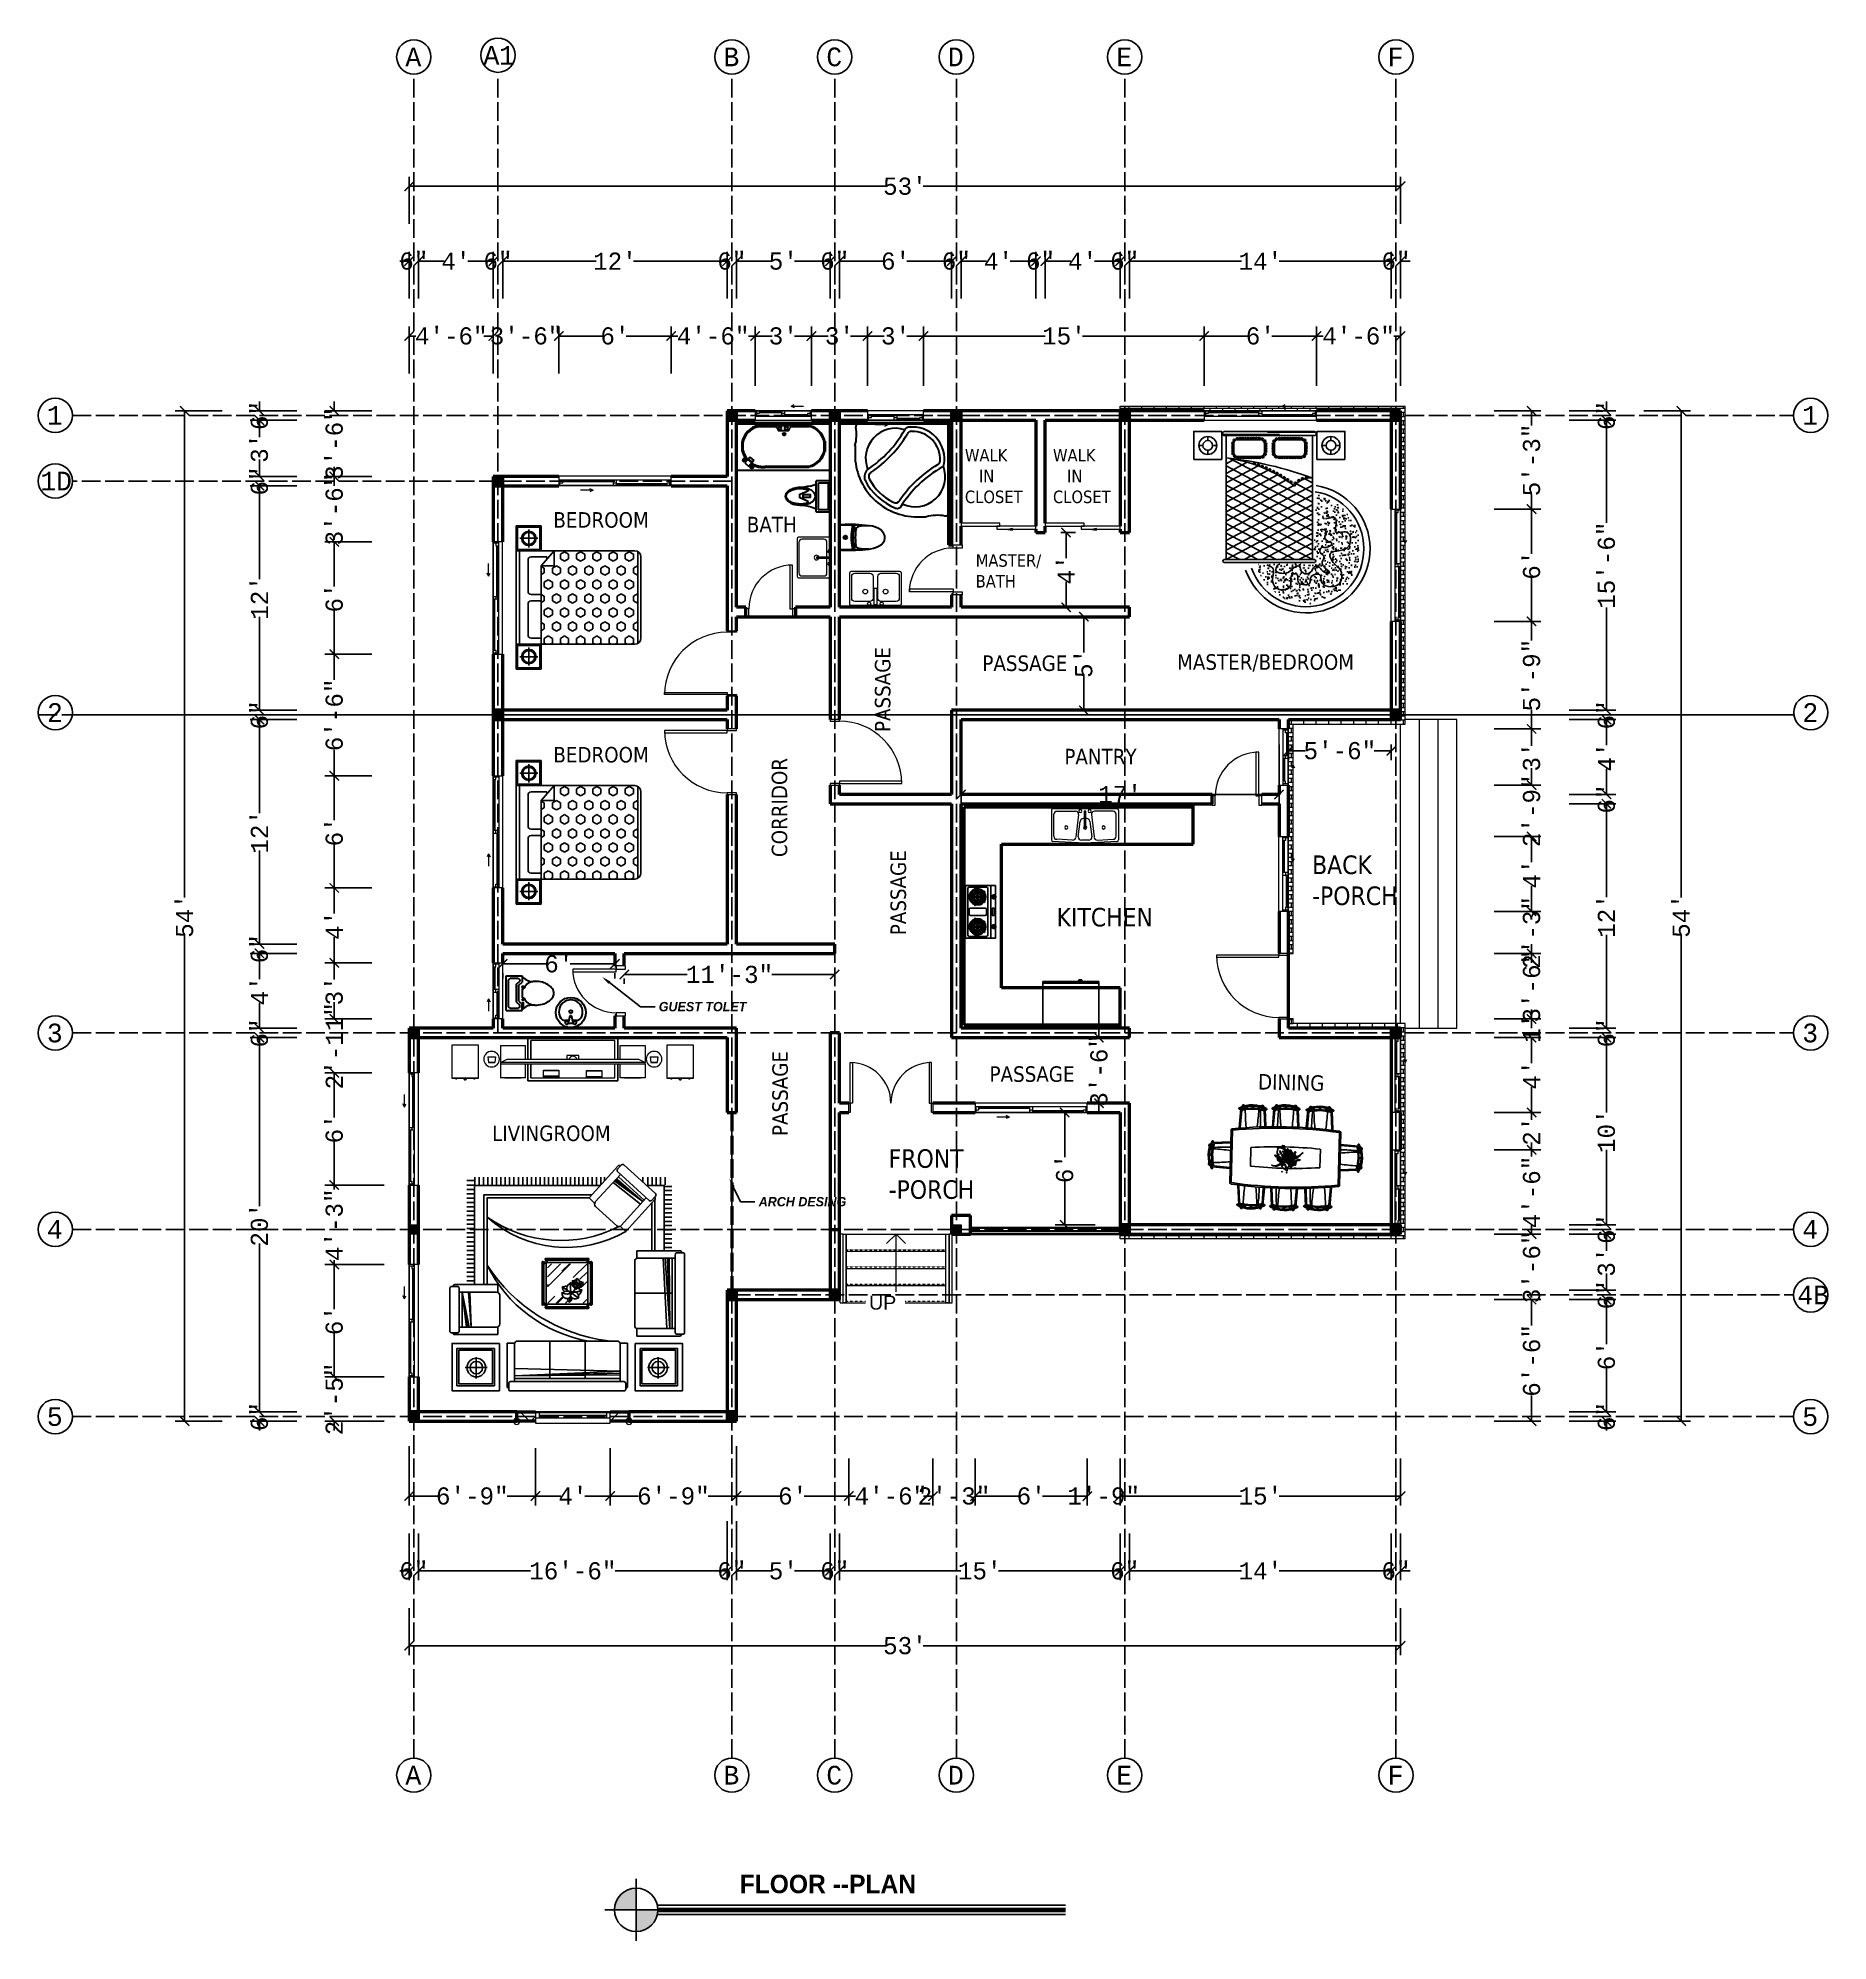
# Model space of a CAD drawing. Header units: inches. Extents: x 8351 to 42256, y 21052 to 33437.
# Drawn here: x 11985 to 13133, y 23555 to 24775 of the extents above; entities that cross this region are included whole.
import ezdxf
from ezdxf import colors
from ezdxf.entities.mleader import LeaderData, LeaderLine
from ezdxf.math import Vec2, Vec3

# ---------------------------------------------------------------- set-up
doc = ezdxf.new("R2010")
doc.units = ezdxf.units.IN
doc.header["$MEASUREMENT"] = 0
doc.linetypes.add('ACAD_ISO02W100', pattern=[15, 12, -3])
doc.linetypes.add('Overhead 1_16_', pattern=[0.101562, 0.0625, -0.039062])
for name, color, linetype, lineweight in [('A-COLS', 52, 'Continuous', 9), ('A-DETL-GENF', 92, 'Continuous', 9), ('A-DIM', 7, 'Continuous', 25), ('A-DOOR', 10, 'Continuous', 13), ('A-DOOR-FRAM', 31, 'Continuous', 20), ('A-FLOR', 192, 'Continuous', 13), ('A-FLOR-HRAL', 11, 'Continuous', 9), ('A-GENM', 13, 'Continuous', 9), ('A-GLAZ', 160, 'Continuous', 13), ('A-GLAZ-SILL', 1, 'Continuous', 9), ('A-PLUMBING', 6, 'Continuous', 30), ('A-TEXT', 7, 'Continuous', 25), ('A-WALL', 7, 'Continuous', 35), ('A-WALL-PATT', 111, 'Continuous', 13), ('I-FURN', 30, 'Continuous', 9), ('P-SANR-FIXT', 220, 'Continuous', 9), ('S-STRS', 14, 'Continuous', 9), ('S-STRS-ANNO', 31, 'Continuous', 9), ('S-STRS-IDEN', 24, 'Continuous', 9)]:
    doc.layers.add(name, color=color, linetype=linetype, lineweight=lineweight)
for name, color, linetype in [('A-FUNTURE', 241, 'Continuous'), ('A-G-BEAM', 8, 'ACAD_ISO02W100'), ('LAYER2', 7, 'Continuous')]:
    doc.layers.add(name, color=color, linetype=linetype)
doc.styles.add('Arial', font='arial.ttf', dxfattribs={"height": 9})
doc.styles.add('ATT', font='txt')
doc.styles.add('DIM_FONT', font='SIMPLEX', dxfattribs={"width": 0.8})
doc.styles.add('GENERATED_STYLE_2', font='')
doc.styles.add('PDF Tahoma', font='tahoma.ttf')
doc.styles.get("Standard").update_dxf_attribs({"font": 'consolab.ttf', "height": 11})
doc.styles.get('GENERATED_STYLE_2').set_extended_font_data('Papyrus', bold=True)
doc.dimstyles.get("Standard").update_dxf_attribs({"dimtxt": 11, "dimasz": 6, "dimexe": 6, "dimexo": 16, "dimgap": 0.09, "dimtad": 0, "dimdec": 0, "dimzin": 0, "dimdsep": 46, "dimlunit": 4, "dimtxsty": 'Standard', "dimblk": 'ARCHTICK', "dimcen": 0.09, "dimclrd": 256, "dimclre": 256, "dimclrt": 256, "dimadec": 0, "dimazin": 0, "dimtfac": 1, "dimtdec": 0, "dimtix": 1, "dimtofl": 0, "dimtmove": 0, "dimatfit": 2, "dimldrblk": 'ARCHTICK', "dimfxl": 1, "dimtolj": 1, "dimtzin": 0, "dimlwd": -1, "dimlwe": -1, "dimarcsym": 0})

msp = doc.modelspace()

# ---------------------------------------------------------------- texts
at = {"layer": 'A-DIM', "char_height": 11, "attachment_point": 5}
for s, insert in [("\\A1;53'", (12540.6, 24680)), ('\\A1;6"', (12225.6, 24632)), ("\\A1;4'", (12252.6, 24632)), ('\\A1;6"', (12279.6, 24632)), ("\\A1;12'", (12354.6, 24632)), ('\\A1;6"', (12429.6, 24632)), ("\\A1;5'", (12462.6, 24632)), ('\\A1;6"', (12495.6, 24632)), ("\\A1;6'", (12534.6, 24632)), ('\\A1;6"', (12573.6, 24632)), ("\\A1;4'", (12600.6, 24632)), ('\\A1;6"', (12627.6, 24632)), ("\\A1;4'", (12654.6, 24632)), ('\\A1;6"', (12681.6, 24632)), ("\\A1;14'", (12768.6, 24632)), ('\\A1;6"', (12855.6, 24632)), ('\\A1;4\'-6"', (12249.6, 24584)), ('\\A1;3\'-6"', (12297.6, 24584)), ("\\A1;6'", (12354.6, 24584)), ('\\A1;4\'-6"', (12417.6, 24584)), ("\\A1;3'", (12462.6, 24584)), ("\\A1;3'", (12498.6, 24584)), ("\\A1;3'", (12534.6, 24584)), ("\\A1;15'", (12642.6, 24584)), ("\\A1;6'", (12768.6, 24584)), ('\\A1;4\'-6"', (12831.6, 24584)), ('\\A1;6\'-9"', (12263.1, 23840)), ("\\A1;4'", (12327.6, 23840)), ('\\A1;6\'-9"', (12392.1, 23840)), ("\\A1;6'", (12468.6, 23840)), ('\\A1;4\'-6"', (12531.6, 23840)), ('\\A1;2\'-3"', (12572.1, 23840)), ("\\A1;6'", (12621.6, 23840)), ('\\A1;1\'-9"', (12668.1, 23840)), ("\\A1;15'", (12768.6, 23840)), ('\\A1;6"', (12225.6, 23792)), ('\\A1;16\'-6"', (12327.6, 23792)), ('\\A1;6"', (12429.6, 23792)), ("\\A1;5'", (12462.6, 23792)), ('\\A1;6"', (12495.6, 23792)), ("\\A1;15'", (12588.6, 23792)), ('\\A1;6"', (12681.6, 23792)), ("\\A1;14'", (12768.6, 23792)), ('\\A1;6"', (12855.6, 23792)), ("\\A1;53'", (12540.6, 23744))]:
    msp.add_mtext(s, dxfattribs=dict(at, insert=insert))
at = {"layer": 'A-DIM', "char_height": 11, "attachment_point": 5, "rotation": 90}
for s, insert in [('\\A1;6"', (12126.6, 24533)), ('\\A1;3\'-6"', (12174.6, 24515)), ('\\A1;6"', (12990.6, 24533)), ('\\A1;5\'-3"', (12942.6, 24504.5)), ("\\A1;3'", (12126.6, 24512)), ('\\A1;6"', (12126.6, 24491)), ('\\A1;3\'-6"', (12174.6, 24473)), ('\\A1;15\'-6"', (12990.6, 24437)), ("\\A1;6'", (12942.6, 24437)), ("\\A1;12'", (12126.6, 24416)), ("\\A1;6'", (12174.6, 24416)), ('\\A1;5\'-9"', (12942.6, 24366.5)), ('\\A1;6\'-6"', (12174.6, 24341)), ('\\A1;6"', (12126.6, 24341)), ('\\A1;6"', (12990.6, 24341)), ("\\A1;3'", (12942.6, 24314)), ("\\A1;4'", (12990.6, 24314)), ('\\A1;2\'-9"', (12942.6, 24279.5)), ('\\A1;6"', (12990.6, 24287)), ("\\A1;12'", (12126.6, 24266)), ("\\A1;6'", (12174.6, 24266)), ("\\A1;4'", (12942.6, 24239)), ("\\A1;54'", (12078.6, 24212)), ('\\A1;2\'-3"', (12942.6, 24201.5)), ("\\A1;12'", (12990.6, 24212)), ("\\A1;54'", (13038.6, 24212)), ("\\A1;4'", (12174.6, 24206)), ('\\A1;6"', (12126.6, 24191)), ('\\A1;3\'-6"', (12942.6, 24167)), ("\\A1;4'", (12126.6, 24164)), ("\\A1;3'", (12174.6, 24164)), ('\\A1;2\'-11"', (12174.6, 24128.8)), ('\\A1;6"', (12126.6, 24137)), ("\\A1;1'", (12942.6, 24140)), ('\\A1;6"', (12990.6, 24137)), ("\\A1;4'", (12942.6, 24110)), ("\\A1;6'", (12174.6, 24075.5)), ("\\A1;2'", (12942.6, 24074)), ("\\A1;10'", (12990.6, 24074)), ('\\A1;4\'-6"', (12942.6, 24035)), ("\\A1;20'", (12126.6, 24014)), ('\\A1;6"', (12990.6, 24011)), ('\\A1;3\'-6"', (12942.6, 23987)), ("\\A1;3'", (12990.6, 23990)), ('\\A1;6"', (12990.6, 23969)), ('\\A1;6\'-6"', (12942.6, 23927)), ("\\A1;6'", (12990.6, 23930)), ('\\A1;6"', (12126.6, 23891)), ('\\A1;6"', (12990.6, 23891))]:
    msp.add_mtext(s, dxfattribs=dict(at, insert=insert))
at = {"layer": 'A-FUNTURE', "ltscale": 120, "style": 'DIM_FONT', "width": 0.8, "flags": 9}
for tag, s in [('YSIZE', '604'), ('XSIZE', '1041')]:
    msp.add_attdef(tag, (12310.6, 23972.2), s, height=0.02, rotation=180, dxfattribs=at)
at = {"layer": 'A-G-BEAM', "color": 7, "char_height": 12, "attachment_point": 1}
for s, insert in [('A ', (12220.2, 24769)), ('A ', (12220.2, 24769)), ('A ', (12270.3, 24770.1)), ('A ', (12270.3, 24770.1)), ('1 ', (12280.2, 24770.1)), ('1 ', (12280.2, 24770.1)), ('B ', (12424.2, 24769)), ('B ', (12424.2, 24769)), ('C ', (12490.2, 24769)), ('C ', (12490.2, 24769)), ('D ', (12568.2, 24769)), ('D ', (12568.2, 24769)), ('E ', (12676.2, 24769)), ('E ', (12676.2, 24769)), ('F ', (12850.2, 24769)), ('F ', (12850.2, 24769)), ('1 ', (11990.2, 24539.2)), ('1 ', (11990.2, 24539.2)), ('1 ', (13116.2, 24539.2)), ('1 ', (13116.2, 24539.2)), ('1D ', (11986, 24497)), ('1D ', (11986, 24497)), ('2 ', (11990.3, 24348.5)), ('2 ', (11990.3, 24348.5)), ('2 ', (13116.3, 24348.5)), ('2 ', (13116.3, 24348.5)), ('3 ', (11990.2, 24143)), ('3 ', (11990.2, 24143)), ('3 ', (13116.2, 24143)), ('3 ', (13116.2, 24143)), ('4 ', (11990.2, 24017)), ('4 ', (11990.2, 24017)), ('4 ', (13116.2, 24017)), ('4 ', (13116.2, 24017)), ('4B ', (13113, 23975)), ('5 ', (11990.2, 23897)), ('5 ', (13116.2, 23897)), ('A ', (12220.2, 23667)), ('A ', (12220.2, 23667)), ('B ', (12424.2, 23667)), ('B ', (12424.2, 23667)), ('C ', (12490.2, 23667)), ('C ', (12490.2, 23667)), ('D ', (12568.2, 23667)), ('D ', (12568.2, 23667)), ('E ', (12676.2, 23667)), ('E ', (12676.2, 23667)), ('F ', (12850.2, 23667)), ('F ', (12850.2, 23667))]:
    msp.add_mtext_dynamic_manual_height_columns(s, width=13.211, gutter_width=60, heights=[0], dxfattribs=dict(at, insert=insert))
at = {"layer": 'A-TEXT', "color": 7, "attachment_point": 7, "style": 'PDF Tahoma'}
for s, insert, char_height, width in [('WALK\\P   IN\\PCLOSET', (12579.1, 24476.7), 8, 68.092), ('WALK\\P   IN\\PCLOSET', (12635.6, 24476.7), 8, 68.092), ('BATH', (12439.2, 24458.1), 9.94, 68.092), ('PASSAGE', (12590.3, 24369), 9.94, 87.466), ('PANTRY', (12642.9, 24309.3), 9.94, 68.092), ('PASSAGE', (12594.9, 24105.5), 9.94, 87.466)]:
    msp.add_mtext(s, dxfattribs=dict(at, insert=insert, char_height=char_height, width=width))
for s, insert, char_height in [('BEDROOM', (12315.1, 24460.9), 9.94), ('MASTER/\\PBATH', (12586, 24422.7), 8), ('MASTER/BEDROOM', (12715.2, 24368.7), 9.944), ('BEDROOM', (12315.1, 24310.3), 9.94), ('BACK\\P-PORCH', (12801.8, 24218.8), 11.93), ('KITCHEN', (12637.9, 24205.1), 11.93), ('LIVINGROOM', (12275.8, 24067.5), 9.94), ('FRONT\\P-PORCH', (12530.2, 24030.4), 11.93)]:
    msp.add_mtext(s, dxfattribs=dict(at, insert=insert, char_height=char_height))
at = {"layer": 'A-TEXT', "color": 7, "char_height": 9.94, "width": 87.466, "attachment_point": 7, "rotation": 90, "style": 'PDF Tahoma'}
for s, insert in [('PASSAGE', (12531.5, 24330)), ('CORRIDOR', (12465.3, 24249.8)), ('PASSAGE', (12541.5, 24199.7)), ('PASSAGE', (12465.7, 24070.9))]:
    msp.add_mtext(s, dxfattribs=dict(at, insert=insert))
at = {"layer": 'A-TEXT', "color": 7, "insert": (12767, 24100.6), "char_height": 9.94, "attachment_point": 7, "rotation": 358.685, "style": 'PDF Tahoma'}
msp.add_mtext('DINING', dxfattribs=at)
at = {"layer": 'A-TEXT', "color": 7, "linetype": 'Continuous', "lineweight": 13, "insert": (12491.2, 23636.5), "char_height": 11.811, "attachment_point": 2, "style": 'GENERATED_STYLE_2'}
msp.add_mtext_dynamic_manual_height_columns('\\P\\PFLOOR --PLAN', width=437.281, gutter_width=90, heights=[0], dxfattribs=at)

# ---------------------------------------------------------------- blocks, each defined once
blk = doc.blocks.new('M_Window-Sliding-Double - 1500 x 1200mm-320546-B-Floorplan')
at = {"layer": 'A-GLAZ'}
for p, q in [((-36, 3.15), (36, 3.15)), ((36, -2.85), (-36, -2.85)), ((14, -5.85), (16, -4.85)), ((14, -5.85), (16, -6.85)), ((14, -5.85), (22, -5.85))]:
    blk.add_line(p, q, dxfattribs=at)
at = {"layer": 'A-GLAZ', "lineweight": 20}
for p, q in [((-36, -2.85), (-36, 3.15)), ((-36, 0.65), (-35.25, 0.65)), ((-35.25, -2.85), (-35.25, 0.65)), ((-0.875, 0.65), (0.875, 0.65)), ((-0.875, 0.65), (-0.875, -2.85)), ((0.875, -2.85), (0.875, 0.65)), ((33.5, 0.65), (36, 0.65)), ((33.5, -1.1), (33.5, 0.65)), ((35.25, -2.85), (35.25, 0.65)), ((36, 3.15), (36, -2.85)), ((-36, -2.85), (-33.5, -2.85)), ((-33.5, -1.1), (-35.25, -1.1)), ((-33.5, -2.85), (-33.5, -1.1)), ((0.875, -1.1), (-0.875, -1.1)), ((-0.875, -2.85), (0.875, -2.85)), ((35.25, -1.1), (33.5, -1.1)), ((35.25, -2.85), (36, -2.85))]:
    blk.add_line(p, q, dxfattribs=at)
at = {"layer": 'A-GLAZ', "lineweight": 9}
for p, q in [((-35.25, 0.65), (-0.875, 0.65)), ((0.875, 0.65), (33.5, 0.65)), ((-33.5, -2.85), (-0.875, -2.85)), ((0.875, -2.85), (35.25, -2.85))]:
    blk.add_line(p, q, dxfattribs=at)
at = {"layer": 'A-GLAZ', "lineweight": 30}
for p, q in [((-33.5, -1.975), (-0.875, -1.975)), ((0.875, -0.225), (33.5, -0.225))]:
    blk.add_line(p, q, dxfattribs=at)
blk = doc.blocks.new('M_Window-Sliding-Double - 1500 x 1200mm-319048-B-Floorplan')
at = {"layer": 'A-GLAZ', "lineweight": 20}
for p, q in [((-36, 2.85), (-36, -3.15)), ((-36, 2.85), (-33.5, 2.85)), ((-35.25, 2.85), (-35.25, -0.65)), ((-33.5, 1.1), (-35.25, 1.1)), ((-33.5, 2.85), (-33.5, 1.1)), ((-0.875, -0.65), (-0.875, 2.85)), ((-0.875, 2.85), (0.875, 2.85)), ((0.875, 1.1), (-0.875, 1.1)), ((0.875, 2.85), (0.875, -0.65)), ((33.5, 1.1), (33.5, -0.65)), ((35.25, 1.1), (33.5, 1.1)), ((35.25, 2.85), (36, 2.85)), ((35.25, 2.85), (35.25, -0.65)), ((36, -3.15), (36, 2.85)), ((-36, -0.65), (-35.25, -0.65)), ((-0.875, -0.65), (0.875, -0.65)), ((33.5, -0.65), (36, -0.65))]:
    blk.add_line(p, q, dxfattribs=at)
at = {"layer": 'A-GLAZ'}
for p, q in [((36, 2.85), (-36, 2.85)), ((14, 5.85), (16, 6.85)), ((14, 5.85), (16, 4.85)), ((14, 5.85), (22, 5.85)), ((-36, -3.15), (36, -3.15))]:
    blk.add_line(p, q, dxfattribs=at)
at = {"layer": 'A-GLAZ', "lineweight": 9}
for p, q in [((-33.5, 2.85), (-0.875, 2.85)), ((0.875, 2.85), (35.25, 2.85)), ((-35.25, -0.65), (-0.875, -0.65)), ((0.875, -0.65), (33.5, -0.65))]:
    blk.add_line(p, q, dxfattribs=at)
at = {"layer": 'A-GLAZ', "lineweight": 30}
for p, q in [((-33.5, 1.975), (-0.875, 1.975)), ((0.875, 0.225), (33.5, 0.225))]:
    blk.add_line(p, q, dxfattribs=at)
blk = doc.blocks.new('M_Window-Sliding-Double - 1500 x 1200mm 2-328427-B-Floorplan')
at = {"layer": 'A-GLAZ'}
for p, q in [((-24, 3.15), (24, 3.15)), ((24, -2.85), (-24, -2.85)), ((8, -5.85), (10, -4.85)), ((8, -5.85), (10, -6.85)), ((8, -5.85), (16, -5.85))]:
    blk.add_line(p, q, dxfattribs=at)
at = {"layer": 'A-GLAZ', "lineweight": 20}
for p, q in [((-24, -2.85), (-24, 3.15)), ((-24, 0.65), (-23.25, 0.65)), ((-23.25, -2.85), (-23.25, 0.65)), ((-0.875, 0.65), (0.875, 0.65)), ((-0.875, 0.65), (-0.875, -2.85)), ((0.875, -2.85), (0.875, 0.65)), ((21.5, 0.65), (24, 0.65)), ((21.5, -1.1), (21.5, 0.65)), ((23.25, -2.85), (23.25, 0.65)), ((24, 3.15), (24, -2.85)), ((-24, -2.85), (-21.5, -2.85)), ((-21.5, -1.1), (-23.25, -1.1)), ((-21.5, -2.85), (-21.5, -1.1)), ((0.875, -1.1), (-0.875, -1.1)), ((-0.875, -2.85), (0.875, -2.85)), ((23.25, -1.1), (21.5, -1.1)), ((23.25, -2.85), (24, -2.85))]:
    blk.add_line(p, q, dxfattribs=at)
at = {"layer": 'A-GLAZ', "lineweight": 9}
for p, q in [((-23.25, 0.65), (-0.875, 0.65)), ((0.875, 0.65), (21.5, 0.65)), ((-21.5, -2.85), (-0.875, -2.85)), ((0.875, -2.85), (23.25, -2.85))]:
    blk.add_line(p, q, dxfattribs=at)
at = {"layer": 'A-GLAZ', "lineweight": 30}
for p, q in [((-21.5, -1.975), (-0.875, -1.975)), ((0.875, -0.225), (21.5, -0.225))]:
    blk.add_line(p, q, dxfattribs=at)
blk = doc.blocks.new('M_Window-Sliding-Double - 1500 x 1200mm 3-319820-B-Floorplan')
at = {"layer": 'A-GLAZ', "lineweight": 20}
for p, q in [((-18, 2.85), (-18, -3.15)), ((-18, 2.85), (-15.5, 2.85)), ((-17.25, 2.85), (-17.25, -0.65)), ((-15.5, 1.1), (-17.25, 1.1)), ((-15.5, 2.85), (-15.5, 1.1)), ((-0.875, -0.65), (-0.875, 2.85)), ((-0.875, 2.85), (0.875, 2.85)), ((0.875, 1.1), (-0.875, 1.1)), ((0.875, 2.85), (0.875, -0.65)), ((15.5, 1.1), (15.5, -0.65)), ((17.25, 1.1), (15.5, 1.1)), ((17.25, 2.85), (18, 2.85)), ((17.25, 2.85), (17.25, -0.65)), ((18, -3.15), (18, 2.85)), ((-18, -0.65), (-17.25, -0.65)), ((-0.875, -0.65), (0.875, -0.65)), ((15.5, -0.65), (18, -0.65))]:
    blk.add_line(p, q, dxfattribs=at)
at = {"layer": 'A-GLAZ'}
for p, q in [((18, 2.85), (-18, 2.85)), ((5, 5.85), (7, 6.85)), ((5, 5.85), (7, 4.85)), ((5, 5.85), (13, 5.85)), ((-18, -3.15), (18, -3.15))]:
    blk.add_line(p, q, dxfattribs=at)
at = {"layer": 'A-GLAZ', "lineweight": 9}
for p, q in [((-15.5, 2.85), (-0.875, 2.85)), ((0.875, 2.85), (17.25, 2.85)), ((-17.25, -0.65), (-0.875, -0.65)), ((0.875, -0.65), (15.5, -0.65))]:
    blk.add_line(p, q, dxfattribs=at)
at = {"layer": 'A-GLAZ', "lineweight": 30}
for p, q in [((-15.5, 1.975), (-0.875, 1.975)), ((0.875, 0.225), (15.5, 0.225))]:
    blk.add_line(p, q, dxfattribs=at)
blk = doc.blocks.new('M_Window-Sliding-Double - 1500 x 1200mm 4-320541-B-Floorplan')
at = {"layer": 'A-GLAZ'}
for p, q in [((-18, 3.15), (18, 3.15)), ((18, -2.85), (-18, -2.85)), ((5, -5.85), (7, -4.85)), ((5, -5.85), (7, -6.85)), ((5, -5.85), (13, -5.85))]:
    blk.add_line(p, q, dxfattribs=at)
at = {"layer": 'A-GLAZ', "lineweight": 20}
for p, q in [((-18, -2.85), (-18, 3.15)), ((-18, 0.65), (-17.25, 0.65)), ((-17.25, -2.85), (-17.25, 0.65)), ((-0.875, 0.65), (0.875, 0.65)), ((-0.875, 0.65), (-0.875, -2.85)), ((0.875, -2.85), (0.875, 0.65)), ((15.5, 0.65), (18, 0.65)), ((15.5, -1.1), (15.5, 0.65)), ((17.25, -2.85), (17.25, 0.65)), ((18, 3.15), (18, -2.85)), ((-18, -2.85), (-15.5, -2.85)), ((-15.5, -1.1), (-17.25, -1.1)), ((-15.5, -2.85), (-15.5, -1.1)), ((0.875, -1.1), (-0.875, -1.1)), ((-0.875, -2.85), (0.875, -2.85)), ((17.25, -1.1), (15.5, -1.1)), ((17.25, -2.85), (18, -2.85))]:
    blk.add_line(p, q, dxfattribs=at)
at = {"layer": 'A-GLAZ', "lineweight": 9}
for p, q in [((-17.25, 0.65), (-0.875, 0.65)), ((0.875, 0.65), (15.5, 0.65)), ((-15.5, -2.85), (-0.875, -2.85)), ((0.875, -2.85), (17.25, -2.85))]:
    blk.add_line(p, q, dxfattribs=at)
at = {"layer": 'A-GLAZ', "lineweight": 30}
for p, q in [((-15.5, -1.975), (-0.875, -1.975)), ((0.875, -0.225), (15.5, -0.225))]:
    blk.add_line(p, q, dxfattribs=at)
blk = doc.blocks.new('M_Window-Sliding-Double - 1500 x 1200mm 4-319880-B-Floorplan')
at = {"layer": 'A-GLAZ', "lineweight": 20}
for p, q in [((-18, 2.85), (-18, -3.15)), ((-18, 2.85), (-15.5, 2.85)), ((-17.25, 2.85), (-17.25, -0.65)), ((-15.5, 1.1), (-17.25, 1.1)), ((-15.5, 2.85), (-15.5, 1.1)), ((-0.875, -0.65), (-0.875, 2.85)), ((-0.875, 2.85), (0.875, 2.85)), ((0.875, 1.1), (-0.875, 1.1)), ((0.875, 2.85), (0.875, -0.65)), ((15.5, 1.1), (15.5, -0.65)), ((17.25, 1.1), (15.5, 1.1)), ((17.25, 2.85), (18, 2.85)), ((17.25, 2.85), (17.25, -0.65)), ((18, -3.15), (18, 2.85)), ((-18, -0.65), (-17.25, -0.65)), ((-0.875, -0.65), (0.875, -0.65)), ((15.5, -0.65), (18, -0.65))]:
    blk.add_line(p, q, dxfattribs=at)
at = {"layer": 'A-GLAZ'}
for p, q in [((18, 2.85), (-18, 2.85)), ((5, 5.85), (7, 6.85)), ((5, 5.85), (7, 4.85)), ((5, 5.85), (13, 5.85)), ((-18, -3.15), (18, -3.15))]:
    blk.add_line(p, q, dxfattribs=at)
at = {"layer": 'A-GLAZ', "lineweight": 9}
for p, q in [((-15.5, 2.85), (-0.875, 2.85)), ((0.875, 2.85), (17.25, 2.85)), ((-17.25, -0.65), (-0.875, -0.65)), ((0.875, -0.65), (15.5, -0.65))]:
    blk.add_line(p, q, dxfattribs=at)
at = {"layer": 'A-GLAZ', "lineweight": 30}
for p, q in [((-15.5, 1.975), (-0.875, 1.975)), ((0.875, 0.225), (15.5, 0.225))]:
    blk.add_line(p, q, dxfattribs=at)
blk = doc.blocks.new('M_Door-Double-Sliding - 1700 x 2000mm-329587-B-Floorplan')
at = {"layer": 'A-DETL-GENF', "lineweight": 13}
blk.add_hatch(color=256, dxfattribs=at).paths.add_polyline_path([(9, 3.5), (9, 4.5), (6, 4)], flags=0)
at = {"layer": 'A-DETL-GENF'}
for p, q in [((9, 4.5), (6, 4)), ((18, 4), (6, 4)), ((6, 4), (9, 3.5)), ((9, 3.5), (9, 4.5))]:
    blk.add_line(p, q, dxfattribs=at)
at = {"layer": 'A-DOOR', "lineweight": 20}
for p, q in [((1, 8), (-24, 8)), ((-24, 8), (-24, 6)), ((-24, 6), (1, 6)), ((24, 6), (-1, 6)), ((-1, 6), (-1, 4.1)), ((-1, 4.1), (24, 4.1)), ((1, 6), (1, 8)), ((24, 4.1), (24, 6))]:
    blk.add_line(p, q, dxfattribs=at)
blk = doc.blocks.new('M_Door-Passage-Single-Vision_Lite - M_Door-Passage-Single-Vision_Lite-332601-B-Floorplan')
at = {"layer": 'A-DOOR', "lineweight": 20}
for p, q in [((14, 30.3), (12.2, 30.3)), ((12.2, 30.3), (12.2, 2.3)), ((14, 2.3), (14, 30.3)), ((12.2, 2.3), (14, 2.3))]:
    blk.add_line(p, q, dxfattribs=at)
at = {"layer": 'A-DOOR', "lineweight": 9}
blk.add_arc((14, 2.3), 28, 90, 180, dxfattribs=at)
at = {"layer": 'A-DOOR-FRAM'}
for p, q in [((-14, 2.3), (-16, 2.3)), ((-16, 2.3), (-16, -3.6)), ((-14, -3.6), (-14, 2.3)), ((14, 2.3), (14, -3.6)), ((16, 2.3), (14, 2.3)), ((16, -3.6), (16, 2.3)), ((-16, -3.6), (-14, -3.6)), ((14, -3.6), (16, -3.6))]:
    blk.add_line(p, q, dxfattribs=at)
blk = doc.blocks.new('M_Door-Passage-Single-Vision_Lite - M_Door-Passage-Single-Vision_Lite-332685-B-Floorplan')
at = {"layer": 'A-DOOR', "lineweight": 20}
for p, q in [((12.2, -2.3), (14, -2.3)), ((12.2, -30.3), (12.2, -2.3)), ((14, -2.3), (14, -30.3)), ((14, -30.3), (12.2, -30.3))]:
    blk.add_line(p, q, dxfattribs=at)
at = {"layer": 'A-DOOR', "lineweight": 9}
blk.add_arc((14, -2.3), 28, 180, 270, dxfattribs=at)
at = {"layer": 'A-DOOR-FRAM'}
for p, q in [((-16, 3.6), (-14, 3.6)), ((-16, -2.3), (-16, 3.6)), ((-14, 3.6), (-14, -2.3)), ((14, 3.6), (16, 3.6)), ((14, -2.3), (14, 3.6)), ((16, 3.6), (16, -2.3)), ((-14, -2.3), (-16, -2.3)), ((16, -2.3), (14, -2.3))]:
    blk.add_line(p, q, dxfattribs=at)
blk = doc.blocks.new('M_Door-Interior-Single-6_Panel-Wood - M_Door-Interior-Single-6_Panel-Wood-335759-B-Floorplan')
at = {"layer": 'A-DOOR', "lineweight": 20}
for p, q in [((20, 42.9), (18.6, 42.9)), ((18.6, 42.9), (18.6, 2.9)), ((20, 2.9), (20, 42.9)), ((18.6, 2.9), (20, 2.9))]:
    blk.add_line(p, q, dxfattribs=at)
at = {"layer": 'A-DOOR', "lineweight": 9}
blk.add_arc((20, 2.9), 40, 90, 180, dxfattribs=at)
at = {"layer": 'A-DOOR-FRAM'}
for p, q in [((-20, 2.9), (-21, 2.9)), ((-21, 2.9), (-21, -3.1)), ((-20, -3.1), (-20, 2.9)), ((20, 2.9), (20, -3.1)), ((21, 2.9), (20, 2.9)), ((21, -3.1), (21, 2.9)), ((-21, -3.1), (-20, -3.1)), ((20, -3.1), (21, -3.1))]:
    blk.add_line(p, q, dxfattribs=at)
blk = doc.blocks.new('M_Door-Interior-Single-6_Panel-Wood - M_Door-Interior-Single-6_Panel-Wood-335801-B-Floorplan')
at = {"layer": 'A-DOOR', "lineweight": 20}
for p, q in [((18.6, -2.9), (20, -2.9)), ((18.6, -42.9), (18.6, -2.9)), ((20, -2.9), (20, -42.9)), ((20, -42.9), (18.6, -42.9))]:
    blk.add_line(p, q, dxfattribs=at)
at = {"layer": 'A-DOOR', "lineweight": 9}
blk.add_arc((20, -2.9), 40, 180, 270, dxfattribs=at)
at = {"layer": 'A-DOOR-FRAM'}
for p, q in [((-21, 3.1), (-20, 3.1)), ((-21, -2.9), (-21, 3.1)), ((-20, 3.1), (-20, -2.9)), ((20, 3.1), (21, 3.1)), ((20, -2.9), (20, 3.1)), ((21, 3.1), (21, -2.9)), ((-20, -2.9), (-21, -2.9)), ((21, -2.9), (20, -2.9))]:
    blk.add_line(p, q, dxfattribs=at)
blk = doc.blocks.new('M_Door-Exterior-Double-Full Glass-Wood_Clad - 1500 x 2000mm-340685-B-Floorplan')
at = {"layer": 'A-DOOR', "lineweight": 20}
for p, q in [((-24.6, -2.9), (-26, -2.9)), ((-26, -2.9), (-26, -28.9)), ((-24.6, -28.9), (-24.6, -2.9)), ((24.6, -2.9), (26, -2.9)), ((24.6, -28.9), (24.6, -2.9)), ((26, -2.9), (26, -28.9)), ((-26, -28.9), (-24.6, -28.9)), ((26, -28.9), (24.6, -28.9))]:
    blk.add_line(p, q, dxfattribs=at)
at = {"layer": 'A-DOOR', "lineweight": 9}
for centre, start, end in [((-26, -2.9), 270, 360), ((26, -2.9), 180, 270)]:
    blk.add_arc(centre, 26, start, end, dxfattribs=at)
at = {"layer": 'A-DOOR-FRAM'}
for p, q in [((-27, 3.1), (-26, 3.1)), ((-27, -2.9), (-27, 3.1)), ((-26, 3.1), (-26, -2.9)), ((26, 3.1), (27, 3.1)), ((26, -2.9), (26, 3.1)), ((27, 3.1), (27, -2.9)), ((-26, -2.9), (-27, -2.9)), ((27, -2.9), (26, -2.9))]:
    blk.add_line(p, q, dxfattribs=at)
blk = doc.blocks.new('Arched _1_ - Arched _1_-342283-B-Floorplan')
at = {"layer": 'A-GLAZ'}
for p, q in [((12.8, 1.2), (-35.2, 1.2)), ((-35.2, 1.2), (-35.2, -2)), ((-32.9, -2), (-32.9, 1.2)), ((10.4, -2), (10.4, 1.2)), ((12.8, -2), (12.8, 1.2)), ((-35.2, -2), (12.8, -2)), ((-32.9, -0.4), (10.4, -0.4))]:
    blk.add_line(p, q, dxfattribs=at)
at = {"layer": 'A-GLAZ-SILL'}
for p, q in [((12.8, 4.6), (-35.2, 4.6)), ((-35.2, 4.6), (-35.2, -2)), ((-35.2, 4.6), (-35.2, 3.1)), ((12.8, 4.6), (-35.2, 4.6)), ((12.8, -2), (12.8, 4.6)), ((12.8, 3.1), (12.8, 4.6)), ((-35.2, -2), (12.8, -2))]:
    blk.add_line(p, q, dxfattribs=at)
blk = doc.blocks.new('Generic Models 1 - Generic Models 1-342427-B-Floorplan')
at = {"layer": 'A-GENM', "lineweight": 20}
for centre, start, end in [((-636.5, -542.6), 0, 180), ((-636.5, -542.6), 180, 0), ((-564.5, -542.6), 0, 180), ((-564.5, -542.6), 180, 0)]:
    blk.add_arc(centre, 2, start, end, dxfattribs=at)
blk = doc.blocks.new('Generic Models 2 - Generic Models 2-343032-B-Floorplan')
at = {"layer": 'A-GENM'}
h = blk.add_hatch(dxfattribs=at)
h.set_pattern_fill('FP_2', color=256, style=0, pattern_type=2)
h.set_pattern_definition([(0, (-159.504, -422.607), (0, 2.667), []), (90, (-159.504, -422.607), (-4, 2.667), [2.667, -2.667])])
h.paths.add_polyline_path([(-69.5, -425.6), (-66.5, -425.6), (-66.5, -287.6), (-138.5, -287.6), (-138.5, -284.6), (-141.5, -284.6), (-141.5, -290.6), (-69.5, -290.6), (-69.5, -422.6), (-249.5, -422.6), (-249.5, -425.6), (-214.8, -425.6)], flags=0)
for p, q in [((-138.5, -284.6), (-141.5, -284.6)), ((-138.5, -287.6), (-138.5, -284.6)), ((-66.5, -287.6), (-138.5, -287.6)), ((-66.5, -425.6), (-66.5, -287.6)), ((-249.5, -425.6), (-249.5, -422.6)), ((-66.5, -425.6), (-249.5, -425.6))]:
    blk.add_line(p, q, dxfattribs=at)
blk = doc.blocks.new('Generic Models 3 - Generic Models 2-343092-B-Floorplan')
at = {"layer": 'A-GENM'}
h = blk.add_hatch(dxfattribs=at)
h.set_pattern_fill('FP_3', color=256, style=0, pattern_type=2)
h.set_pattern_definition([(0, (-159.504, 105.393), (0, 2.667), []), (90, (-159.504, 105.393), (-4, 2.667), [2.667, -2.667])])
h.paths.add_polyline_path([(-141.5, -242.6), (-138.5, -242.6), (-138.5, -95.6), (-66.5, -95.6), (-66.5, 108.4), (-249.5, 108.4), (-249.5, 105.4), (-69.5, 105.4), (-69.5, -92.6), (-141.5, -92.6), (-141.5, -215.6)], flags=0)
for p, q in [((-249.5, 105.4), (-249.5, 108.4)), ((-249.5, 108.4), (-66.5, 108.4)), ((-66.5, -95.6), (-66.5, 108.4)), ((-138.5, -95.6), (-66.5, -95.6)), ((-138.5, -242.6), (-138.5, -95.6)), ((-141.5, -242.6), (-138.5, -242.6))]:
    blk.add_line(p, q, dxfattribs=at)
blk = doc.blocks.new('Top Rail Type - Top Rail_Internal_-344575-B-Floorplan')
at = {"layer": 'A-FLOR-HRAL'}
for p, q in [((-361.2, -422.6), (-359.2, -422.6)), ((-361.2, -466.6), (-361.2, -422.6)), ((-359.2, -422.6), (-359.2, -466.6)), ((-359.2, -466.6), (-361.2, -466.6))]:
    blk.add_line(p, q, dxfattribs=at)
blk = doc.blocks.new('Top Rail Type - Top Rail_Internal_-V1-B-Floorplan')
at = {"layer": 'A-FLOR-HRAL'}
for p, q in [((-361.2, -422.6), (-359.2, -422.6)), ((-361.2, -466.6), (-361.2, -422.6)), ((-359.2, -466.6), (-359.2, -422.6)), ((-361.2, -466.6), (-359.2, -466.6))]:
    blk.add_line(p, q, dxfattribs=at)
blk = doc.blocks.new('Top Rail Type - Top Rail_Internal_-344586-B-Floorplan')
at = {"layer": 'A-FLOR-HRAL'}
for p, q in [((-427.1, -422.6), (-425.1, -422.6)), ((-427.1, -466.6), (-427.1, -422.6)), ((-425.1, -422.6), (-425.1, -466.6)), ((-425.1, -466.6), (-427.1, -466.6))]:
    blk.add_line(p, q, dxfattribs=at)
blk = doc.blocks.new('Top Rail Type - Top Rail_Internal_-V2-B-Floorplan')
at = {"layer": 'A-FLOR-HRAL'}
for p, q in [((-427.1, -422.6), (-425.1, -422.6)), ((-427.1, -466.6), (-427.1, -422.6)), ((-425.1, -466.6), (-425.1, -422.6)), ((-427.1, -466.6), (-425.1, -466.6))]:
    blk.add_line(p, q, dxfattribs=at)
blk = doc.blocks.new('A$C35D01B65')
at = {"color": 252}
for p, q in [((122, 376), (128, 374)), ((128, 374), (123, 373)), ((123, 373), (134, 369)), ((132, 356), (123, 353)), ((123, 353), (137, 348)), ((134, 369), (124, 367)), ((124, 367), (132, 362)), ((132, 362), (126, 361)), ((126, 361), (132, 356)), ((137, 348), (128, 346)), ((128, 346), (135, 340)), ((135, 340), (129, 336)), ((129, 336), (140, 334)), ((138, 326), (131, 321)), ((131, 321), (140, 318)), ((140, 334), (132, 330)), ((132, 330), (138, 326)), ((140, 318), (132, 315)), ((132, 315), (139, 310)), ((139, 310), (136, 309)), ((136, 309), (143, 305)), ((251, 301), (252, 311)), ((252, 311), (259, 301)), ((259, 301), (261, 309)), ((261, 309), (265, 306)), ((265, 306), (267, 314)), ((11, 242), (17, 238)), ((14, 236), (11, 242)), ((21, 141), (15, 143)), ((17, 246), (23, 241)), ((17, 238), (17, 246)), ((18, 148), (21, 141)), ((31, 147), (18, 148)), ((23, 248), (27, 245)), ((23, 241), (23, 248)), ((27, 251), (34, 244)), ((27, 245), (27, 251)), ((31, 157), (31, 147)), ((38, 154), (31, 157)), ((34, 244), (36, 254)), ((35, 162), (38, 154)), ((46, 159), (35, 162)), ((36, 254), (42, 248)), ((42, 248), (44, 255)), ((43, 170), (46, 159)), ((55, 168), (43, 170)), ((44, 255), (49, 248)), ((49, 248), (51, 256)), ((51, 256), (55, 252)), ((55, 252), (59, 256)), ((55, 176), (55, 168)), ((59, 172), (55, 176)), ((59, 256), (60, 249)), ((65, 179), (59, 172)), ((60, 249), (67, 259)), ((71, 174), (65, 179)), ((67, 259), (70, 251)), ((70, 251), (74, 258)), ((71, 184), (71, 174)), ((78, 180), (71, 184)), ((74, 258), (77, 252)), ((77, 252), (82, 258)), ((78, 189), (78, 180)), ((83, 185), (78, 189)), ((82, 258), (84, 250)), ((83, 194), (83, 185)), ((88, 189), (83, 194)), ((84, 250), (89, 258)), ((84, 195), (88, 189)), ((89, 258), (94, 251)), ((94, 251), (97, 258)), ((97, 258), (101, 249)), ((101, 249), (105, 258)), ((105, 258), (106, 249)), ((106, 249), (114, 255)), ((114, 255), (114, 246)), ((114, 246), (119, 252)), ((119, 252), (119, 246)), ((119, 246), (124, 251)), ((145, 151), (134, 145)), ((134, 145), (144, 138)), ((144, 138), (135, 134)), ((135, 134), (144, 129)), ((143, 305), (137, 302)), ((145, 169), (137, 165)), ((137, 165), (144, 162)), ((144, 162), (137, 155)), ((137, 155), (145, 151)), ((144, 129), (137, 124)), ((137, 124), (144, 121)), ((144, 121), (137, 114)), ((137, 114), (145, 111)), ((149, 190), (138, 185)), ((138, 185), (146, 180)), ((146, 180), (138, 174)), ((138, 174), (145, 169)), ((145, 111), (138, 105)), ((138, 105), (145, 101)), ((149, 223), (139, 216)), ((145, 101), (139, 94)), ((139, 94), (147, 91)), ((150, 202), (140, 197)), ((140, 197), (149, 190)), ((141, 223), (148, 228)), ((142, 206), (150, 202)), ((147, 91), (142, 86)), ((148, 228), (155, 235)), ((172, 100), (175, 98)), ((174, 97), (172, 100)), ((178, 44), (174, 45)), ((175, 102), (179, 100)), ((175, 98), (175, 102)), ((176, 47), (178, 44)), ((184, 47), (176, 47)), ((178, 259), (188, 255)), ((183, 253), (178, 259)), ((179, 103), (181, 102)), ((179, 100), (179, 103)), ((180, 222), (184, 228)), ((181, 105), (185, 101)), ((181, 102), (181, 105)), ((184, 228), (185, 221)), ((184, 52), (184, 47)), ((187, 51), (184, 52)), ((185, 264), (194, 259)), ((188, 255), (185, 264)), ((185, 221), (188, 225)), ((185, 101), (186, 107)), ((185, 55), (187, 51)), ((192, 53), (185, 55)), ((186, 107), (190, 103)), ((188, 225), (191, 218)), ((190, 103), (191, 107)), ((190, 60), (192, 53)), ((197, 59), (190, 60)), ((191, 267), (198, 261)), ((194, 259), (191, 267)), ((191, 218), (198, 226)), ((191, 107), (194, 103)), ((194, 103), (195, 108)), ((195, 108), (197, 106)), ((197, 106), (199, 108)), ((197, 63), (197, 59)), ((199, 61), (197, 63)), ((198, 271), (203, 265)), ((198, 261), (198, 271)), ((198, 226), (200, 220)), ((199, 108), (200, 104)), ((203, 65), (199, 61)), ((200, 220), (205, 224)), ((200, 104), (204, 109)), ((203, 275), (210, 271)), ((203, 265), (203, 275)), ((206, 62), (203, 65)), ((204, 109), (206, 105)), ((205, 224), (211, 218)), ((206, 105), (207, 109)), ((206, 68), (206, 62)), ((210, 65), (206, 68)), ((207, 109), (209, 106)), ((209, 279), (216, 276)), ((210, 271), (209, 279)), ((209, 106), (212, 109)), ((210, 70), (210, 65)), ((213, 68), (210, 70)), ((211, 218), (218, 226)), ((212, 109), (213, 104)), ((213, 104), (216, 109)), ((213, 74), (216, 70)), ((213, 73), (213, 68)), ((216, 70), (213, 73)), ((215, 285), (224, 277)), ((216, 276), (215, 285)), ((216, 109), (218, 105)), ((218, 226), (220, 217)), ((218, 105), (220, 109)), ((220, 217), (226, 225)), ((220, 109), (223, 104)), ((222, 290), (227, 285)), ((224, 277), (222, 290)), ((223, 104), (225, 109)), ((225, 109), (226, 104)), ((226, 225), (230, 218)), ((226, 104), (230, 107)), ((227, 294), (232, 290)), ((227, 285), (227, 294)), ((230, 218), (235, 223)), ((230, 107), (230, 102)), ((230, 102), (233, 106)), ((232, 290), (234, 297)), ((233, 106), (233, 102)), ((233, 102), (236, 105)), ((234, 297), (240, 292)), ((234, 175), (238, 174)), ((235, 217), (242, 224)), ((235, 223), (235, 217)), ((235, 174), (241, 171)), ((238, 174), (235, 174)), ((240, 164), (235, 162)), ((235, 162), (243, 159)), ((241, 171), (236, 170)), ((236, 170), (240, 168)), ((240, 168), (237, 167)), ((237, 167), (240, 164)), ((243, 159), (238, 158)), ((238, 158), (241, 155)), ((241, 155), (239, 153)), ((239, 153), (244, 152)), ((240, 301), (245, 296)), ((240, 292), (240, 301)), ((244, 152), (240, 149)), ((240, 149), (243, 147)), ((243, 147), (240, 144)), ((240, 144), (244, 143)), ((244, 143), (240, 141)), ((240, 141), (244, 138)), ((247, 49), (241, 46)), ((241, 46), (247, 42)), ((247, 42), (241, 40)), ((241, 40), (247, 37)), ((242, 224), (243, 215)), ((242, 138), (246, 135)), ((244, 138), (242, 138)), ((243, 215), (250, 222)), ((246, 135), (243, 134)), ((250, 71), (243, 68)), ((243, 68), (248, 65)), ((248, 65), (243, 62)), ((243, 62), (247, 59)), ((247, 59), (243, 57)), ((243, 57), (247, 55)), ((247, 55), (243, 51)), ((243, 51), (247, 49)), ((247, 37), (243, 34)), ((243, 34), (247, 33)), ((247, 33), (243, 29)), ((243, 29), (247, 27)), ((247, 27), (243, 23)), ((243, 23), (247, 21)), ((250, 90), (244, 86)), ((250, 78), (244, 75)), ((244, 75), (250, 71)), ((247, 21), (244, 17)), ((244, 17), (249, 16)), ((245, 296), (246, 304)), ((245, 90), (249, 92)), ((246, 304), (251, 301)), ((246, 80), (250, 78)), ((249, 16), (246, 13)), ((249, 92), (253, 96)), ((250, 222), (252, 213)), ((252, 213), (258, 219)), ((258, 219), (259, 212)), ((259, 212), (269, 218)), ((266, 109), (272, 107)), ((269, 106), (266, 109)), ((267, 89), (269, 92)), ((269, 218), (269, 210)), ((269, 210), (278, 214)), ((269, 92), (270, 89)), ((270, 113), (274, 109)), ((272, 107), (270, 113)), ((270, 89), (272, 91)), ((272, 91), (273, 87)), ((273, 114), (277, 111)), ((274, 109), (273, 114)), ((273, 87), (277, 91)), ((278, 214), (277, 208)), ((277, 208), (286, 213)), ((277, 117), (280, 113)), ((277, 111), (277, 117)), ((277, 91), (278, 88)), ((278, 88), (281, 90)), ((280, 119), (284, 117)), ((280, 113), (280, 119)), ((281, 90), (284, 87)), ((283, 121), (287, 119)), ((284, 117), (283, 121)), ((284, 87), (288, 91)), ((286, 213), (286, 205)), ((286, 205), (292, 209)), ((286, 124), (292, 120)), ((287, 119), (286, 124)), ((288, 91), (289, 86)), ((289, 86), (293, 91)), ((292, 209), (290, 200)), ((290, 200), (300, 205)), ((290, 127), (293, 124)), ((292, 120), (290, 127)), ((293, 129), (296, 127)), ((293, 124), (293, 129)), ((293, 91), (295, 87)), ((295, 87), (297, 90)), ((296, 127), (297, 131)), ((297, 131), (300, 128)), ((297, 86), (302, 90)), ((297, 90), (297, 86)), ((300, 205), (300, 196)), ((300, 196), (308, 203)), ((300, 133), (303, 130)), ((300, 128), (300, 133)), ((302, 90), (302, 85)), ((302, 85), (306, 89)), ((303, 130), (304, 135)), ((304, 135), (307, 133)), ((306, 89), (307, 84)), ((307, 139), (311, 133)), ((307, 133), (307, 139)), ((307, 84), (310, 87)), ((308, 203), (309, 195)), ((309, 195), (316, 198)), ((310, 87), (311, 84)), ((311, 133), (312, 138)), ((311, 84), (317, 87)), ((312, 138), (315, 136)), ((315, 136), (316, 141)), ((316, 198), (316, 192)), ((317, 87), (317, 82)), ((317, 82), (322, 85)), ((322, 85), (321, 81)), ((321, 81), (326, 84)), ((326, 84), (326, 79)), ((326, 79), (330, 81)), ((330, 81), (329, 76)), ((329, 76), (334, 79)), ((334, 79), (334, 74)), ((334, 74), (339, 78)), ((339, 78), (339, 74)), ((339, 74), (343, 75)), ((343, 75), (343, 72))]:
    blk.add_line(p, q, dxfattribs=at)
for centre, major_axis, ratio, start_param, end_param in [((98, 246), (-90.4, 0), 0.931359, -1.210835, 0.057502), ((86, 275), (57.7, 0), 0.931359, 0.080445, 1.930758), ((196, 316), (-101, 0), 0.931359, -0.64386, -0.12835), ((85, 393), (-37.4, 0), 0.931359, 2.497732, 3.141566), ((-449, 255), (591, 0), 0.931359, 0.079161, 0.254194), ((149, 396), (-27.1, 0), 0.931359, 0.095049, 1.048204), ((104, 323), (62.8, 0), 0.931359, -0.117085, 1.048204), ((215, 265), (-73.1, 0), 0.931359, 4.069383, 5.990613), ((448, -9), (-389, 0), 0.931359, -1.118727, -0.806659), ((205, 290), (-68.5, 0), 0.931359, 1.594581, 3.412072), ((272, 335), (-20.9, 0), 0.931359, 0.92779, 1.908697), ((369, 249), (-116, 0), 0.931359, -0.676061, -0.565041), ((80, 130), (135, 0), 0.931359, 1.233746, 2.201938), ((-3, 241), (10.3, 0), 0.931359, -1.29861, 0.057502), ((11, 215), (20.8, 0), 0.931359, 0.790943, 2.116581), ((351, -221), (-514, 0), 0.931359, -1.036863, -0.843243), ((-29, 160), (-45.4, 0), 0.931359, 2.554351, 3.213873), ((23, 123), (20.5, 0), 0.931359, 1.064334, 2.325811), ((67, 167), (51, 0), 0.931359, 1.746607, 3.213873), ((87, 300), (97.5, 0), 0.931359, 4.035858, 5.283821), ((69, 201), (-74.6, 0), 0.931359, 1.064334, 1.872975), ((175, 162), (-90.2, 0), 0.931359, -0.376714, 1.142644), ((123, 190), (-31.5, 0), 0.931359, -0.718865, -0.080308), ((104, 276), (-39.5, 0), 0.931359, 2.014039, 3.222037), ((132, 234), (13.9, 0), 0.931359, -0.999365, 2.417245), ((123, 190), (-31.5, 0), 0.931359, 3.848767, 4.459185), ((167, 344), (107, 0), 0.931359, 4.383389, 4.574189), ((540, 141), (-399, 0), 0.931359, -0.185903, 0.185903), ((116, 65), (-30.4, 0), 0.931359, 3.066124, 3.935023), ((214, 286), (-76, 0), 0.931359, 0.310142, 0.617664), ((171, 277), (-27.4, 0), 0.931359, -0.292573, 1.81957), ((147, 232), (-8.8, 0), 0.931359, 3.236326, 5.013036), ((213, 192), (72.1, 0), 0.931359, 2.489227, 2.831661), ((204, 282), (-60.9, 0), 0.931359, 0.258874, 0.700688), ((169, 66), (-22.9, 0), 0.931359, -1.361808, 0.131882), ((173, 189), (-34.5, 0), 0.931359, 3.850701, 5.574077), ((178, 213), (26.4, 0), 0.931359, 2.266453, 3.127398), ((160, 264), (19.9, 0), 0.931359, 4.605943, 5.560187), ((1506002, -2525816), (3102227, 123), 0.931356, 2.077581, 2.077587), ((177, 245), (-17, 0), 0.931359, 0.386029, 1.424245), ((222, 312), (-105, 0), 0.931359, 0.950586, 1.088264), ((123, 162), (-91, 0), 0.931359, 2.040895, 3.730687), ((211, 38), (75.6, 0), 0.931359, 1.233746, 2.201938), ((165, 100), (-5.75, 0), 0.931359, 1.842983, 3.199095), ((172, 85), (11.7, 0), 0.931359, 0.790943, 2.116581), ((221, 103), (50.6, 0), 0.931359, 1.930758, 3.199095), ((183, 193), (-32.4, 0), 0.931359, -1.320146, -1.172986), ((363, -159), (288, 0), 0.931359, 2.10473, 2.29835), ((150, 54), (-25.4, 0), 0.931359, 2.554351, 3.213873), ((179, 34), (11.5, 0), 0.931359, 1.064334, 2.325811), ((226, 229), (-51.6, 0), 0.931359, -0.405798, 0.1426), ((204, 58), (-28.5, 0), 0.931359, -1.394986, 0.07228), ((203, 17), (224, 0), 0.931359, 0.968732, 1.684797), ((206, 252), (27.8, 0), 0.931359, 3.118446, 4.736174), ((215, 133), (54.6, 0), 0.931359, 4.035858, 5.283821), ((205, 77), (-41.8, 0), 0.931359, 1.064334, 1.872975), ((214, 119), (-32.3, 0), 0.931359, 3.222037, 5.07235), ((264, 55), (50.5, 0), 0.931359, 2.764878, 4.284237), ((212, 298), (-149, 0), 0.931359, 1.587494, 2.189866), ((235, 71), (17.7, 0), 0.931359, 2.422728, 3.061285), ((276, 141), (56.8, 0), 0.931359, 2.497732, 3.013243), ((214, 185), (-20.9, 0), 0.931359, 2.497732, 3.141566), ((225, 119), (22.1, 0), 0.931359, -1.127553, 0.080445), ((240, 96), (7.8, 0), 0.931359, -0.999365, 2.417245), ((-86, 107), (-331, 0), 0.931359, 3.220754, 3.395787), ((250, 186), (15.2, 0), 0.931359, 3.236642, 4.189797), ((235, 71), (-17.7, 0), 0.931359, 3.848767, 4.459185), ((259, 157), (60.1, 0), 0.931359, 4.383389, 4.574189), ((225, 145), (-35.2, 0), 0.931359, 3.024508, 4.189797), ((468, 44), (-224, 0), 0.931359, -0.185903, 0.185903), ((231, 1), (17, 0), 0.931359, -0.075469, 0.79343), ((286, 125), (-42.6, 0), 0.931359, 0.310142, 0.617664), ((262, 120), (-15.3, 0), 0.931359, -0.292573, 1.81957), ((287, 113), (-40.9, 0), 0.931359, 4.069383, 5.990613), ((280, 123), (-34.1, 0), 0.931359, 0.258874, 0.700688), ((248, 95), (-4.93, 0), 0.931359, 3.236326, 5.013036), ((285, 72), (40.4, 0), 0.931359, 2.489227, 2.831661), ((261, 2), (12.8, 0), 0.931359, 1.779785, 3.273475), ((263, 70), (-19.3, 0), 0.931359, 3.850701, 5.574077), ((266, 84), (-14.8, 0), 0.931359, -0.875139, -0.014195), ((255, 112), (-11.2, 0), 0.931359, 1.46435, 2.418595), ((843527, -1414492), (-1737237, 12), 0.93136, -1.063965, -1.063959), ((265, 102), (-9.51, 0), 0.931359, 0.386029, 1.424245), ((291, 139), (-58.8, 0), 0.931359, 0.950586, 1.088264), ((235, 56), (-51, 0), 0.931359, 2.040895, 3.730687), ((269, 73), (18.2, 0), 0.931359, 1.821447, 1.968607), ((293, 93), (-28.9, 0), 0.931359, -0.405798, 0.1426), ((280, -26), (126, 0), 0.931359, 0.968732, 1.684797), ((417, -40), (218, 0), 0.931359, 2.022865, 2.334934), ((281, 106), (-15.6, 0), 0.931359, -0.023147, 1.594581), ((234, 204), (79.9, 0), 0.931359, 0.168838, 1.107636), ((281, 127), (38.4, 0), 0.931359, -1.547012, 0.270479), ((285, 132), (-83.6, 0), 0.931359, 1.587494, 2.189866), ((318, 159), (33.9, 0), 0.931359, 1.216661, 2.189866), ((318, 152), (-11.7, 0), 0.931359, 0.92779, 1.908697), ((362, 224), (-49.2, 0), 0.931359, 0.168838, 0.870004), ((297, 79), (-44.8, 0), 0.931359, 3.310431, 4.249228), ((373, 104), (65, 0), 0.931359, 2.465532, 2.576551), ((344, 54), (-19, 0), 0.931359, 4.358254, 5.331458), ((369, 90), (27.5, 0), 0.931359, 3.310431, 4.011597)]:
    blk.add_ellipse(centre, major_axis=major_axis, ratio=ratio, start_param=start_param, end_param=end_param, dxfattribs=at)
blk = doc.blocks.new('Entertainment_Center_9063 - Entertainment_Center_9063-571366-UPPER-FLOOR')
at = {"layer": 'I-FURN'}
for p, q in [((25.9, 25.9), (-31.9, 25.9)), ((-31.9, 25.9), (-31.9, 11.9)), ((-31.9, 25.9), (25.9, 25.9)), ((-31.9, 11.9), (-31.9, 25.9)), ((25.9, 11.9), (25.9, 25.9)), ((25.9, 25.9), (25.9, 11.9)), ((-80.6, 20.9), (-80.6, -0.1)), ((-63.6, 20.9), (-80.6, 20.9)), ((-63.6, -0.1), (-63.6, 20.9)), ((-57.6, 13.6), (-52.6, 13.6)), ((-57.6, 13.6), (-57.1, 9.9)), ((-52.6, 13.6), (-53.1, 9.9)), ((-49.4, 20.8), (-33.4, 20.8)), ((-49.4, 20.8), (-49.4, 9.9)), ((-33.4, 11.9), (-33.4, 20.8)), ((-30, 24), (-30, 11.9)), ((24, 24), (-30, 24)), ((24, 24), (-30, 24)), ((-30, 11.9), (-30, 24)), ((-6.9, 14.3), (-6.9, 11.9)), ((0.9, 14.3), (-6.9, 14.3)), ((0.9, 11.9), (0.9, 14.3)), ((24, 11.9), (24, 24)), ((24, 11.9), (24, 24)), ((27.4, 20.8), (43.4, 20.8)), ((27.4, 11.9), (27.4, 20.8)), ((43.4, 20.8), (43.4, 9.9)), ((46.6, 13.6), (51.6, 13.6)), ((46.6, 13.6), (47.1, 9.9)), ((51.6, 13.6), (51.1, 9.9)), ((57.4, 20.9), (57.4, -0.1)), ((74.4, 20.9), (57.4, 20.9)), ((74.4, -0.1), (74.4, 20.9)), ((-53.1, 9.9), (-57.1, 9.9)), ((-57.1, 9.9), (-53.1, 9.9)), ((-57.1, 9.9), (-57.1, 9.9)), ((-53.1, 9.9), (-57.1, 9.9)), ((-53.1, 9.9), (-53.1, 9.9)), ((-49.4, 9.9), (-45.1, 11.9)), ((43.4, 9.9), (-49.4, 9.9)), ((-49.4, 9.9), (-49.4, 8.9)), ((-49.4, 8.9), (-49.4, 0)), ((43.4, 8.9), (-49.4, 8.9)), ((-33.4, 0), (-49.4, 0)), ((-45.1, 11.9), (39.1, 11.9)), ((-33.4, 0), (-33.4, 8.9)), ((-31.9, 8.9), (-31.9, -1.9)), ((-31.9, -1.9), (-31.9, 8.9)), ((-30, 8.9), (-30, 0)), ((-30, 0), (-30, 8.9)), ((-30, 0), (24, 0)), ((-30, 0), (24, 0)), ((-21.9, 5), (-11.9, 5)), ((-21.9, 4.8), (-21.9, 5)), ((-21.9, 1), (-21.9, 4.8)), ((-21.9, 4.8), (-11.9, 4.8)), ((-21.9, 0.5), (-21.9, 1)), ((-11.9, 1), (-21.9, 1)), ((-21.9, 0.5), (-11.9, 0.5)), ((-11.9, 5), (-11.9, 4.8)), ((-11.9, 4.8), (-11.9, 1)), ((-11.9, 1), (-11.9, 0.5)), ((5.7, 4.6), (5.7, 4.7)), ((5.7, 4.7), (15.7, 4.7)), ((5.7, 0.7), (5.7, 4.6)), ((5.7, 4.6), (15.7, 4.6)), ((5.7, 0.3), (5.7, 0.7)), ((15.7, 0.7), (5.7, 0.7)), ((5.7, 0.3), (15.7, 0.3)), ((15.7, 4.7), (15.7, 4.6)), ((15.7, 4.6), (15.7, 0.7)), ((15.7, 0.7), (15.7, 0.3)), ((24, 0), (24, 8.9)), ((24, 0), (24, 8.9)), ((25.9, -1.9), (25.9, 8.9)), ((25.9, 8.9), (25.9, -1.9)), ((27.4, 0), (27.4, 8.9)), ((43.4, 0), (27.4, 0)), ((39.1, 11.9), (43.4, 9.9)), ((43.4, 8.9), (43.4, 9.9)), ((43.4, 8.9), (43.4, 0)), ((51.1, 9.9), (47.1, 9.9)), ((47.1, 9.9), (51.1, 9.9)), ((47.1, 9.9), (47.1, 9.9)), ((51.1, 9.9), (47.1, 9.9)), ((51.1, 9.9), (51.1, 9.9)), ((-80.6, -0.1), (-63.6, -0.1)), ((-79.8, -0.1), (-79.8, -0.2)), ((-64.1, -0.2), (-79.8, -0.2)), ((-64.1, -0.2), (-64.1, -0.1)), ((-46.6, 0), (-46.6, -0.1)), ((-36.1, -0.1), (-46.6, -0.1)), ((-36.1, -0.1), (-36.1, 0)), ((-31.9, -1.9), (25.9, -1.9)), ((25.9, -1.9), (-31.9, -1.9)), ((30.1, 0), (30.1, -0.1)), ((40.6, -0.1), (30.1, -0.1)), ((40.6, -0.1), (40.6, 0)), ((57.4, -0.1), (74.4, -0.1)), ((58.1, -0.1), (58.1, -0.2)), ((73.9, -0.2), (58.1, -0.2)), ((73.9, -0.2), (73.9, -0.1))]:
    blk.add_line(p, q, dxfattribs=at)
at = {"layer": 'I-FURN', "flags": 128}
for points in [[(-78.3, -0.2), (-78.3, -0.2), (-78.3, -0.2), (-78.3, -0.3), (-78.3, -0.3), (-78.3, -0.3), (-78.3, -0.3), (-78.3, -0.3), (-78.3, -0.4), (-78.3, -0.4), (-78.2, -0.4), (-78.2, -0.4), (-78.2, -0.4), (-78.2, -0.5), (-78.2, -0.5), (-78.2, -0.5), (-78.2, -0.5), (-78.2, -0.5), (-78.2, -0.5), (-78.1, -0.5), (-78.1, -0.6), (-78.1, -0.6), (-78.1, -0.6), (-78.1, -0.6), (-78.1, -0.6), (-78.1, -0.6), (-78, -0.6), (-78, -0.6), (-78, -0.7), (-78, -0.7), (-78, -0.7), (-77.9, -0.7), (-77.9, -0.7), (-77.9, -0.7), (-77.9, -0.7), (-77.9, -0.7), (-77.9, -0.7), (-77.8, -0.7), (-77.8, -0.7), (-77.8, -0.7), (-77.8, -0.7), (-77.8, -0.7), (-77.7, -0.7), (-77.7, -0.7), (-77.7, -0.7), (-77.7, -0.7), (-77.7, -0.7), (-77.6, -0.7), (-77.6, -0.7), (-77.6, -0.7), (-77.6, -0.7), (-77.6, -0.7), (-77.5, -0.6), (-77.5, -0.6), (-77.5, -0.6), (-77.5, -0.6), (-77.5, -0.6), (-77.5, -0.6), (-77.4, -0.6), (-77.4, -0.6), (-77.4, -0.5), (-77.4, -0.5), (-77.4, -0.5), (-77.4, -0.5), (-77.4, -0.5), (-77.4, -0.5), (-77.3, -0.4), (-77.3, -0.4), (-77.3, -0.4), (-77.3, -0.4), (-77.3, -0.4), (-77.3, -0.4), (-77.3, -0.3), (-77.3, -0.3), (-77.3, -0.3), (-77.3, -0.3), (-77.3, -0.3), (-77.3, -0.2), (-77.3, -0.2), (-77.3, -0.2)], [(-73.1, -0.2), (-73.1, -0.2), (-73.1, -0.3), (-73.1, -0.3), (-73.1, -0.4), (-73.1, -0.4), (-73.1, -0.4), (-73.1, -0.5), (-73.1, -0.5), (-73, -0.6), (-73, -0.6), (-73, -0.6), (-73, -0.7), (-73, -0.7), (-72.9, -0.7), (-72.9, -0.8), (-72.9, -0.8), (-72.9, -0.8), (-72.9, -0.9), (-72.8, -0.9), (-72.8, -0.9), (-72.8, -0.9), (-72.7, -1), (-72.7, -1), (-72.7, -1), (-72.6, -1), (-72.6, -1.1), (-72.6, -1.1), (-72.5, -1.1), (-72.5, -1.1), (-72.5, -1.1), (-72.4, -1.1), (-72.4, -1.2), (-72.4, -1.2), (-72.3, -1.2), (-72.3, -1.2), (-72.2, -1.2), (-72.2, -1.2), (-72.2, -1.2), (-72.1, -1.2), (-72.1, -1.2), (-72, -1.2), (-72, -1.2), (-72, -1.2), (-71.9, -1.2), (-71.9, -1.2), (-71.8, -1.2), (-71.8, -1.2), (-71.8, -1.1), (-71.7, -1.1), (-71.7, -1.1), (-71.6, -1.1), (-71.6, -1.1), (-71.6, -1.1), (-71.5, -1), (-71.5, -1), (-71.5, -1), (-71.5, -1), (-71.4, -0.9), (-71.4, -0.9), (-71.4, -0.9), (-71.3, -0.8), (-71.3, -0.8), (-71.3, -0.8), (-71.3, -0.8), (-71.2, -0.7), (-71.2, -0.7), (-71.2, -0.7), (-71.2, -0.6), (-71.2, -0.6), (-71.2, -0.5), (-71.1, -0.5), (-71.1, -0.5), (-71.1, -0.4), (-71.1, -0.4), (-71.1, -0.3), (-71.1, -0.3), (-71.1, -0.3), (-71.1, -0.2), (-71.1, -0.2)], [(-66.7, -0.2), (-66.7, -0.2), (-66.7, -0.2), (-66.7, -0.3), (-66.7, -0.3), (-66.7, -0.3), (-66.7, -0.3), (-66.7, -0.3), (-66.7, -0.4), (-66.7, -0.4), (-66.7, -0.4), (-66.7, -0.4), (-66.7, -0.4), (-66.7, -0.5), (-66.7, -0.5), (-66.6, -0.5), (-66.6, -0.5), (-66.6, -0.5), (-66.6, -0.5), (-66.6, -0.5), (-66.6, -0.6), (-66.6, -0.6), (-66.6, -0.6), (-66.5, -0.6), (-66.5, -0.6), (-66.5, -0.6), (-66.5, -0.6), (-66.5, -0.6), (-66.5, -0.7), (-66.4, -0.7), (-66.4, -0.7), (-66.4, -0.7), (-66.4, -0.7), (-66.4, -0.7), (-66.3, -0.7), (-66.3, -0.7), (-66.3, -0.7), (-66.3, -0.7), (-66.3, -0.7), (-66.2, -0.7), (-66.2, -0.7), (-66.2, -0.7), (-66.2, -0.7), (-66.2, -0.7), (-66.1, -0.7), (-66.1, -0.7), (-66.1, -0.7), (-66.1, -0.7), (-66.1, -0.7), (-66, -0.7), (-66, -0.7), (-66, -0.7), (-66, -0.6), (-66, -0.6), (-66, -0.6), (-65.9, -0.6), (-65.9, -0.6), (-65.9, -0.6), (-65.9, -0.6), (-65.9, -0.6), (-65.9, -0.5), (-65.9, -0.5), (-65.8, -0.5), (-65.8, -0.5), (-65.8, -0.5), (-65.8, -0.5), (-65.8, -0.4), (-65.8, -0.4), (-65.8, -0.4), (-65.8, -0.4), (-65.8, -0.4), (-65.8, -0.4), (-65.8, -0.3), (-65.7, -0.3), (-65.7, -0.3), (-65.7, -0.3), (-65.7, -0.3), (-65.7, -0.2), (-65.7, -0.2), (-65.7, -0.2)], [(59.7, -0.2), (59.7, -0.2), (59.7, -0.2), (59.7, -0.3), (59.7, -0.3), (59.7, -0.3), (59.7, -0.3), (59.7, -0.3), (59.7, -0.4), (59.7, -0.4), (59.7, -0.4), (59.7, -0.4), (59.7, -0.4), (59.7, -0.5), (59.8, -0.5), (59.8, -0.5), (59.8, -0.5), (59.8, -0.5), (59.8, -0.5), (59.8, -0.5), (59.8, -0.6), (59.8, -0.6), (59.9, -0.6), (59.9, -0.6), (59.9, -0.6), (59.9, -0.6), (59.9, -0.6), (59.9, -0.6), (60, -0.7), (60, -0.7), (60, -0.7), (60, -0.7), (60, -0.7), (60.1, -0.7), (60.1, -0.7), (60.1, -0.7), (60.1, -0.7), (60.1, -0.7), (60.2, -0.7), (60.2, -0.7), (60.2, -0.7), (60.2, -0.7), (60.2, -0.7), (60.3, -0.7), (60.3, -0.7), (60.3, -0.7), (60.3, -0.7), (60.3, -0.7), (60.3, -0.7), (60.4, -0.7), (60.4, -0.7), (60.4, -0.7), (60.4, -0.6), (60.4, -0.6), (60.5, -0.6), (60.5, -0.6), (60.5, -0.6), (60.5, -0.6), (60.5, -0.6), (60.5, -0.6), (60.5, -0.5), (60.6, -0.5), (60.6, -0.5), (60.6, -0.5), (60.6, -0.5), (60.6, -0.5), (60.6, -0.4), (60.6, -0.4), (60.6, -0.4), (60.6, -0.4), (60.6, -0.4), (60.7, -0.4), (60.7, -0.3), (60.7, -0.3), (60.7, -0.3), (60.7, -0.3), (60.7, -0.3), (60.7, -0.2), (60.7, -0.2), (60.7, -0.2)], [(64.9, -0.2), (64.9, -0.2), (64.9, -0.3), (64.9, -0.3), (64.9, -0.4), (64.9, -0.4), (64.9, -0.4), (64.9, -0.5), (64.9, -0.5), (64.9, -0.6), (64.9, -0.6), (65, -0.6), (65, -0.7), (65, -0.7), (65, -0.7), (65, -0.8), (65.1, -0.8), (65.1, -0.8), (65.1, -0.9), (65.1, -0.9), (65.2, -0.9), (65.2, -0.9), (65.2, -1), (65.3, -1), (65.3, -1), (65.3, -1), (65.4, -1.1), (65.4, -1.1), (65.4, -1.1), (65.5, -1.1), (65.5, -1.1), (65.5, -1.1), (65.6, -1.2), (65.6, -1.2), (65.7, -1.2), (65.7, -1.2), (65.7, -1.2), (65.8, -1.2), (65.8, -1.2), (65.9, -1.2), (65.9, -1.2), (65.9, -1.2), (66, -1.2), (66, -1.2), (66, -1.2), (66.1, -1.2), (66.1, -1.2), (66.2, -1.2), (66.2, -1.1), (66.2, -1.1), (66.3, -1.1), (66.3, -1.1), (66.3, -1.1), (66.4, -1.1), (66.4, -1), (66.4, -1), (66.5, -1), (66.5, -1), (66.5, -0.9), (66.6, -0.9), (66.6, -0.9), (66.6, -0.8), (66.6, -0.8), (66.7, -0.8), (66.7, -0.8), (66.7, -0.7), (66.7, -0.7), (66.8, -0.7), (66.8, -0.6), (66.8, -0.6), (66.8, -0.5), (66.8, -0.5), (66.8, -0.5), (66.8, -0.4), (66.8, -0.4), (66.9, -0.3), (66.9, -0.3), (66.9, -0.3), (66.9, -0.2), (66.9, -0.2)], [(71.2, -0.2), (71.2, -0.2), (71.2, -0.2), (71.2, -0.3), (71.2, -0.3), (71.2, -0.3), (71.2, -0.3), (71.2, -0.3), (71.3, -0.4), (71.3, -0.4), (71.3, -0.4), (71.3, -0.4), (71.3, -0.4), (71.3, -0.5), (71.3, -0.5), (71.3, -0.5), (71.3, -0.5), (71.3, -0.5), (71.4, -0.5), (71.4, -0.5), (71.4, -0.6), (71.4, -0.6), (71.4, -0.6), (71.4, -0.6), (71.4, -0.6), (71.5, -0.6), (71.5, -0.6), (71.5, -0.6), (71.5, -0.7), (71.5, -0.7), (71.5, -0.7), (71.6, -0.7), (71.6, -0.7), (71.6, -0.7), (71.6, -0.7), (71.6, -0.7), (71.7, -0.7), (71.7, -0.7), (71.7, -0.7), (71.7, -0.7), (71.7, -0.7), (71.8, -0.7), (71.8, -0.7), (71.8, -0.7), (71.8, -0.7), (71.8, -0.7), (71.9, -0.7), (71.9, -0.7), (71.9, -0.7), (71.9, -0.7), (71.9, -0.7), (72, -0.7), (72, -0.6), (72, -0.6), (72, -0.6), (72, -0.6), (72, -0.6), (72.1, -0.6), (72.1, -0.6), (72.1, -0.6), (72.1, -0.5), (72.1, -0.5), (72.1, -0.5), (72.1, -0.5), (72.1, -0.5), (72.2, -0.5), (72.2, -0.4), (72.2, -0.4), (72.2, -0.4), (72.2, -0.4), (72.2, -0.4), (72.2, -0.4), (72.2, -0.3), (72.2, -0.3), (72.2, -0.3), (72.2, -0.3), (72.2, -0.3), (72.2, -0.2), (72.2, -0.2), (72.2, -0.2)]]:
    blk.add_lwpolyline(points, dxfattribs=at)
at = {"layer": 'I-FURN'}
for centre, radius, start, end in [((-55.1, 12), 5, 360, 180), ((-2.9, 11.4), 2.55, 11.821, 168.179), ((49.1, 12), 5, 0, 180), ((-55.1, 12), 5, 180, 360), ((49.1, 12), 5, 180, 360)]:
    blk.add_arc(centre, radius, start, end, dxfattribs=at)
for points in [[(25.9, 25.9), (25.9, 25.9), (25.9, 25.9), (25.9, 25.9)], [(25.9, 25.9), (25.9, 25.9), (25.9, 25.9), (25.9, 25.9)], [(-31.9, -1.9), (-31.9, -1.9), (-31.9, -1.9), (-31.9, -1.9)], [(-31.9, -1.9), (-31.9, -1.9), (-31.9, -1.9), (-31.9, -1.9)], [(25.9, -1.9), (25.9, -1.9), (25.9, -1.9), (25.9, -1.9)], [(25.9, -1.9), (25.9, -1.9), (25.9, -1.9), (25.9, -1.9)]]:
    blk.add_open_spline(points, degree=3, dxfattribs=at)
blk = doc.blocks.new('A$C71D65ADD')
at = {"layer": 'LAYER2', "linetype": 'ByBlock', "ltscale": 6}
h = blk.add_hatch(color=8, dxfattribs=at)
h.paths.add_polyline_path([(344, 319, 1), (329, 319, 1)])
h.paths.add_polyline_path([(309, 330, 1.000001), (297, 330, 1.000001)])
h.paths.add_polyline_path([(328, 203, 1), (339, 203, 1)])
h.paths.add_polyline_path([(384, 129, 1), (399, 129, 1)])
h.paths.add_polyline_path([(210, 242, 1), (201, 242, 1)])
edge = h.paths.add_edge_path()
edge.add_ellipse((259, 215), major_axis=(0.8, -32), ratio=0.456297, start_angle=134.884, end_angle=204.8098)
edge.add_arc((264, 250), 13.3, 208.4452, 291.7172)
h.paths.add_polyline_path([(327, 334, 1), (315, 334, 1)])
h.paths.add_polyline_path([(241, 409, 1), (265, 409, 1)])
blk.add_hatch(color=1, dxfattribs=at).paths.add_polyline_path([(408, 126, 0.483518), (395, 136, -0.273676), (399, 129, -0.589818), (388, 123, 0.87026)])
h = blk.add_hatch(color=3, dxfattribs=at)
h.paths.add_polyline_path([(483, 292, 1), (495, 292, 1)])
h.paths.add_polyline_path([(509, 260, 0.193175), (507, 265, -0.071099), (498, 266, 0.269317), (495, 260, 1.000001)])
at = {"layer": 'LAYER2', "color": 3, "linetype": 'ByBlock', "ltscale": 6}
for centre, radius in [((253, 409), 12.4), ((205, 242), 4.33), ((233, 236), 18.8), ((264, 250), 13.3), ((279, 303), 10.2), ((296, 351), 7.78), ((303, 330), 6.46), ((321, 334), 5.78), ((338, 288), 10.4), ((333, 203), 5.78), ((336, 319), 7.36), ((392, 129), 7.36), ((398, 126), 10.2), ((489, 292), 6.22), ((502, 260), 6.94)]:
    blk.add_circle(centre, radius, dxfattribs=at)
at = {"layer": 'LAYER2', "color": 1, "linetype": 'ByBlock', "ltscale": 6}
for centre, radius in [((314, 294), 21.5), ((329, 264), 16.1), ((381, 294), 21.3)]:
    blk.add_circle(centre, radius, dxfattribs=at)
at = {"layer": 'LAYER2', "color": 8, "linetype": 'ByBlock', "ltscale": 6}
blk.add_circle((342, 169), 14.2, dxfattribs=at)
at = {"layer": 'LAYER2', "color": 3, "linetype": 'ByBlock', "ltscale": 6}
for centre, radius, start, end in [((325, 440), 4.99, 332.3767, 237.126), ((48, 280), 316, 19.9122, 29.59), ((55, 285), 316, 19.7073, 29.59), ((546, 251), 167, 62.9101, 164.4918), ((566, 234), 175, 71.5718, 163.2253), ((325, -117), 413, 95.8934, 141.9596), ((341, -231), 502, 91.7875, 132.7502), ((189, -78), 386, 91.9469, 111.1209), ((187, 829), 564, 255.9514, 281.3548), ((189, -78), 386, 85.2311, 85.4239), ((189, -78), 386, 76.0403, 81.1268), ((484, 291), 25.6, 89.5252, 198.0961), ((467, 301), 7.25, 14.7851, 307.3859), ((473, 284), 10.6, 358.7699, 279.3548), ((476, 264), 9.89, 132.7709, 99.3548), ((449, 324), 35.7, 307.3859, 349.3233), ((490, 293), 13.4, 212.1989, 185.732), ((507, 295), 30.2, 185.732, 274.9709)]:
    blk.add_arc(centre, radius, start, end, dxfattribs=at)
at = {"layer": 'LAYER2', "color": 2, "linetype": 'ByBlock', "ltscale": 6}
for centre, radius, start, end in [((351, 392), 18.1, 196.6743, 39.1784), ((326, 77), 133, 15.9169, 57.6012), ((336, 84), 133, 15.9169, 57.6012), ((458, 117), 6.35, 222.2146, 51.0439)]:
    blk.add_arc(centre, radius, start, end, dxfattribs=at)
at = {"layer": 'LAYER2', "color": 1, "linetype": 'ByBlock', "ltscale": 6}
blk.add_arc((445, 278), 15, 46.0944, 18.0961, dxfattribs=at)
at = {"layer": 'LAYER2', "color": 3, "linetype": 'ByBlock', "ltscale": 6}
for centre, major_axis, ratio in [((224, 372), (0.8, -32), 0.456297), ((256, 360), (-24.1, -22.5), 0.317405), ((196, 350), (31.6, -11.1), 0.572914), ((203, 316), (25.6, 26.6), 0.525572), ((231, 192), (31.6, -11.1), 0.572914), ((238, 159), (25.6, 26.6), 0.525572), ((234, 306), (-7.2, 38.6), 0.354767), ((255, 155), (31.6, -11.1), 0.572914), ((259, 329), (-32.5, 10), 0.449099), ((262, 121), (25.6, 26.6), 0.525572), ((259, 215), (0.8, -32), 0.456297), ((269, 149), (-7.2, 38.6), 0.354767), ((294, 172), (-32.5, 10), 0.449099), ((291, 202), (-24.1, -22.5), 0.317405), ((283, 178), (0.8, -32), 0.456297), ((293, 111), (-7.2, 38.6), 0.354767), ((318, 135), (-32.5, 10), 0.449099), ((314, 165), (-24.1, -22.5), 0.317405), ((324, 234), (31.6, -11.1), 0.572914), ((331, 201), (25.6, 26.6), 0.525572), ((352, 257), (0.8, -32), 0.456297), ((362, 190), (-7.2, 38.6), 0.354767), ((386, 214), (-32.5, 10), 0.449099), ((383, 244), (-24.1, -22.5), 0.317405), ((384, 41), (15.8, -5.5), 0.572914), ((387, 24), (12.8, 13.3), 0.525572), ((398, 53), (0.4, -16), 0.456297), ((403, 19), (-3.6, 19.3), 0.354767), ((415, 31), (-16.2, 5), 0.449099), ((414, 46), (-12.1, -11.2), 0.317405)]:
    blk.add_ellipse(centre, major_axis=major_axis, ratio=ratio, dxfattribs=at)
at = {"layer": 'LAYER2', "color": 3, "linetype": 'ByBlock', "ltscale": 6, "start_tangent": (-0.192355, 0.981325)}
blk.add_spline([(368, 335), (398, 449), (349, 477), (307, 509), (303, 455), (271, 399), (362, 320)], degree=3, dxfattribs=at)
at = {"layer": 'LAYER2', "color": 3, "linetype": 'ByBlock', "ltscale": 6}
blk.add_open_spline([(395, 250), (397, 275), (514, 212), (526, 131), (491, 70), (527, 35), (486, 62), (430, 43), (359, 91), (343, 146), (342, 155)], degree=3, knots=[0, 0, 0, 0, 77.268559, 207.603491, 248.32855, 270.573512, 299.381354, 327.252179, 461.565377, 486.265875, 486.265875, 486.265875, 486.265875], dxfattribs=at)
for p in [(140, 381), (147, 385), (153, 386), (154, 447), (175, 386), (188, 394), (193, 383), (198, 395), (198, 378), (205, 392), (205, 382), (208, 406), (216, 411), (227, 420), (229, 406), (230, 431), (230, 420), (231, 412), (231, 407), (231, 402), (232, 442), (232, 413), (232, 411), (232, 411), (232, 406), (233, 428), (233, 421), (233, 412), (233, 409), (234, 446), (234, 432), (234, 430), (234, 415), (235, 443), (235, 419), (235, 403), (235, 400), (236, 442), (236, 437), (236, 435), (236, 404), (237, 453), (237, 427), (237, 415), (237, 407), (237, 403), (239, 451), (239, 429), (239, 424), (240, 461), (240, 440), (241, 453), (313, 540), (405, 388), (406, 522), (407, 385), (408, 389), (409, 392), (409, 385), (410, 393), (411, 383), (412, 396), (412, 386), (413, 388), (413, 388), (413, 381), (414, 390), (414, 390), (415, 395), (416, 392), (417, 393), (417, 388), (419, 386), (420, 400), (420, 390), (421, 398), (423, 392), (134, 213), (135, 316), (136, 319), (136, 211), (137, 213), (138, 343), (138, 323), (138, 321), (142, 345), (144, 217), (144, 207), (145, 347), (147, 218), (147, 132), (148, 344), (149, 327), (150, 138), (150, 135), (151, 217), (152, 141), (153, 342), (153, 212), (153, 206), (153, 145), (153, 142), (153, 135), (154, 342), (154, 213), (155, 144), (155, 126), (156, 216), (157, 332), (157, 329), (157, 327), (157, 321), (157, 217), (157, 214), (157, 212), (157, 212), (158, 340), (158, 322), (158, 211), (158, 202), (158, 174), (158, 141), (158, 129), (159, 339), (159, 320), (159, 218), (159, 218), (159, 214), (159, 214), (159, 212), (159, 176), (159, 157), (159, 141), (160, 319), (161, 336), (161, 334), (161, 315), (162, 326), (162, 324), (162, 323), (162, 216), (163, 320), (163, 145), (164, 338), (164, 144), (165, 346), (165, 330), (166, 314), (166, 148), (166, 145), (167, 326), (167, 154), (167, 154), (168, 182), (168, 182), (168, 172), (168, 172), (168, 169), (168, 159), (169, 328), (169, 178), (169, 174), (169, 158), (170, 182), (170, 170), (170, 150), (171, 332), (171, 171), (171, 163), (171, 158), (171, 156), (172, 168), (172, 166), (172, 163), (172, 148), (173, 331), (173, 321), (173, 318), (173, 181), (173, 178), (173, 176), (173, 174), (174, 341), (174, 323), (174, 206), (174, 187), (174, 172), (174, 169), (174, 168), (174, 163), (175, 324), (175, 178), (175, 178), (175, 171), (175, 164), (177, 331), (177, 182), (177, 179), (177, 169), (177, 161), (177, 157), (178, 340), (178, 330), (178, 187), (178, 176), (179, 203), (179, 184), (181, 223), (181, 212), (181, 208), (181, 174), (181, 168), (182, 219), (182, 211), (182, 178), (182, 169), (184, 208), (185, 214), (185, 212), (185, 211), (185, 207), (186, 197), (188, 215), (189, 223), (189, 219), (189, 216), (190, 216), (190, 212), (190, 205), (190, 176), (191, 224), (191, 217), (191, 217), (191, 210), (192, 203), (193, 223), (193, 212), (194, 220), (194, 218), (194, 218), (194, 216), (194, 175), (195, 221), (195, 217), (196, 222), (196, 214), (196, 166), (197, 248), (197, 222), (197, 220), (197, 218), (197, 178), (198, 223), (198, 213), (199, 223), (199, 222), (199, 212), (199, 182), (200, 372), (200, 226), (200, 219), (200, 213), (200, 183), (201, 242), (201, 217), (201, 216), (201, 173), (202, 220), (202, 218), (203, 172), (204, 185), (204, 178), (205, 224), (205, 223), (205, 223), (205, 218), (205, 211), (206, 227), (206, 222), (206, 216), (206, 174), (207, 180), (208, 186), (208, 186), (208, 181), (208, 177), (209, 217), (209, 187), (209, 183), (209, 183), (209, 174), (210, 227), (210, 222), (210, 221), (210, 219), (210, 177), (210, 172), (210, 172), (211, 219), (211, 217), (211, 185), (211, 185), (212, 215), (212, 189), (213, 226), (214, 217), (214, 217), (214, 183), (214, 180), (214, 174), (215, 228), (215, 171), (216, 224), (216, 222), (216, 220), (216, 220), (216, 217), (216, 182), (216, 176), (218, 220), (218, 215), (219, 220), (219, 213), (220, 225), (221, 218), (222, 217), (222, 212), (227, 218), (231, 214), (236, 216), (236, 213), (240, 214), (240, 213), (255, 222), (259, 341), (263, 346), (266, 350), (269, 280), (273, 283), (274, 356), (275, 281), (275, 267), (275, 262), (276, 271), (276, 263), (278, 278), (278, 261), (279, 357), (279, 265), (280, 275), (280, 275), (280, 245), (280, 226), (281, 282), (281, 254), (282, 278), (282, 276), (282, 272), (282, 235), (283, 354), (283, 277), (283, 275), (283, 258), (283, 256), (284, 269), (284, 240), (284, 219), (284, 215), (284, 215), (284, 215), (285, 273), (285, 261), (285, 244), (286, 285), (286, 260), (286, 260), (286, 260), (286, 259), (287, 338), (287, 268), (287, 262), (287, 227), (287, 216), (288, 225), (289, 266), (290, 279), (290, 266), (290, 251), (291, 271), (291, 224), (292, 287), (292, 268), (292, 258), (293, 267), (293, 259), (295, 267), (295, 257), (295, 236), (296, 261), (296, 232), (298, 235), (298, 216), (299, 280), (300, 264), (307, 262), (308, 70), (309, 278), (309, 264), (311, 331), (311, 329), (311, 260), (316, 330), (337, 90), (338, 83), (340, 265), (341, 96), (344, 109), (345, 103), (346, 116), (346, 93), (347, 110), (347, 87), (348, 112), (348, 98), (349, 122), (349, 111), (350, 118), (350, 116), (352, 117), (352, 113), (352, 108), (352, 103), (352, 101), (352, 91), (353, 105), (353, 102), (353, 98), (354, 108), (354, 90), (354, 85), (355, 114), (355, 104), (355, 102), (355, 100), (358, 97), (362, 71), (364, 84), (365, 313), (365, 311), (365, 89), (366, 317), (366, 250), (367, 321), (368, 322), (369, 261), (369, 250), (370, 318), (370, 317), (370, 265), (370, 253), (371, 319), (371, 257), (371, 256), (372, 267), (372, 253), (373, 247), (375, 347), (375, 265), (375, 264), (375, 262), (375, 258), (375, 251), (376, 343), (376, 335), (376, 321), (376, 318), (376, 263), (377, 358), (377, 327), (377, 324), (377, 324), (377, 269), (377, 262), (377, 260), (377, 257), (377, 253), (378, 261), (378, 256), (379, 358), (379, 350), (379, 346), (379, 337), (379, 324), (379, 257), (380, 338), (380, 336), (380, 323), (380, 268), (381, 351), (381, 341), (381, 317), (381, 265), (383, 356), (383, 356), (383, 323), (383, 268), (383, 263), (384, 366), (384, 366), (384, 353), (384, 324), (384, 274), (384, 269), (385, 368), (385, 361), (385, 361), (385, 354), (385, 332), (385, 327), (385, 318), (386, 329), (386, 322), (386, 319), (386, 267), (386, 264), (387, 323), (387, 265), (388, 357), (388, 353), (388, 334), (388, 322), (388, 321), (388, 321), (388, 315), (388, 258), (389, 331), (389, 324), (390, 325), (391, 330), (391, 324), (392, 325), (392, 318), (393, 335), (393, 333), (393, 321), (393, 271), (394, 335), (394, 335), (395, 268), (397, 338), (397, 329), (398, 340), (398, 339), (402, 340), (403, 279), (405, 282), (407, 273), (411, 280), (411, 276), (413, 293), (414, 292), (414, 268), (415, 291), (415, 290), (416, 285), (416, 278), (416, 269), (417, 292), (417, 291), (418, 297), (418, 288), (418, 282), (419, 299), (419, 284), (419, 279), (420, 288), (420, 286), (420, 283), (421, 296), (421, 291), (421, 272), (422, 306), (422, 286), (423, 278), (423, 275), (424, 310), (424, 303), (424, 298), (424, 268), (425, 292), (427, 302), (427, 292), (428, 305), (428, 263), (429, 302), (431, 309), (431, 298), (431, 261), (432, 302), (435, 312), (439, 308), (439, 302), (440, 316), (442, 252), (443, 320), (446, 325), (447, 319), (448, 329), (449, 334), (449, 247), (451, 336), (451, 334), (456, 240), (465, 239), (470, 241), (477, 233), (478, 223), (479, 230), (479, 186), (482, 235), (482, 217), (482, 190), (483, 185), (483, 180), (485, 194), (485, 182), (486, 193), (486, 186), (486, 183), (487, 218), (487, 207), (488, 198), (488, 190), (489, 197), (489, 195), (490, 222), (490, 208), (491, 212), (491, 197), (491, 195), (491, 195), (492, 201), (492, 201), (492, 191), (493, 217), (493, 201), (493, 199), (494, 215), (494, 209), (495, 217), (495, 214), (495, 214), (495, 210), (495, 205), (495, 203), (496, 220), (496, 215), (496, 204), (497, 222), (497, 212), (497, 210), (497, 205), (498, 211), (498, 211), (498, 202), (499, 224), (499, 220), (499, 205), (499, 203), (500, 210), (500, 209), (500, 204), (501, 218), (501, 206), (502, 228), (502, 212), (503, 210), (504, 216), (504, 202), (505, 221), (505, 210), (506, 205), (507, 212), (507, 208), (510, 226), (512, 223), (516, 214), (518, 231), (522, 226), (524, 228), (528, 229), (531, 228), (538, 223), (549, 200), (554, 201)]:
    blk.add_point(p, dxfattribs=at)
blk = doc.blocks.new('Refrigerator-2 door - 36 in top')
for p, q in [((0, -26.999999), (36, -26.999999)), ((11, -27.999999), (11, -28.999999)), ((11, -28.999999), (13, -28.999999)), ((12, -26.999999), (12, -28.999999)), ((13, -28.999999), (13, -27.999999))]:
    blk.add_line(p, q)
blk.add_lwpolyline([(0, -27.999999), (0, 0), (36, 0), (36, -27.999999)], close=True)
blk = doc.blocks.new('Sink-Triple-2D - 43_ x 22_-550212-FLOOR-PLAN')
at = {"layer": 'P-SANR-FIXT'}
for p, q in [((-7.5, 25), (13.1, 26)), ((13.1, 26), (33.6, 25)), ((-8.4, 5), (-8.4, 24)), ((-6.9, 21.6), (-6.9, 7.5)), ((5.1, 24.1), (-5, 23.6)), ((8.9, 7.7), (7.2, 22.3)), ((9.9, 12.1), (8.7, 22)), ((10.7, 24.2), (15.4, 24.2)), ((13.6, 16), (12.5, 16)), ((12.5, 16), (12.5, 5.5)), ((13.6, 5.5), (13.6, 16)), ((17.4, 22), (16.2, 12.1)), ((17.2, 7.7), (18.9, 22.3)), ((21, 24.1), (31.2, 23.6)), ((33.1, 21.6), (33.1, 7.5)), ((34.6, 5), (34.6, 24)), ((-7.4, 4), (33.6, 4)), ((-4.9, 5.5), (6.9, 5.5)), ((11.9, 10.3), (12.5, 10.3)), ((12.5, 5.5), (13.6, 5.5)), ((13.6, 10.3), (14.2, 10.3)), ((31.1, 5.5), (19.2, 5.5))]:
    blk.add_line(p, q, dxfattribs=at)
for centre, radius, start, end in [((-7.4, 24), 1, 92.663, 180), ((33.6, 24), 1, 0, 87.337), ((-4.9, 21.6), 2, 92.663, 180), ((1.1, 16), 1, 0, 180), ((1.1, 16), 1, 180, 0), ((5.2, 22.1), 2, 6.7098, 92.663), ((10.7, 22.2), 2, 90, 186.7098), ((13, 16), 1.02, 0, 180), ((13, 16), 1.02, 180, 241.2453), ((13, 16), 1.02, 303.8034, 0), ((15.4, 22.2), 2, 353.2902, 90), ((20.9, 22.1), 2, 87.337, 173.2902), ((25.1, 16), 1, 0, 180), ((25.1, 16), 1, 180, 0), ((31.1, 21.6), 2, 0, 87.337), ((-7.4, 5), 1, 180, 270), ((-4.9, 7.5), 2, 180, 270), ((6.9, 7.5), 2, 270, 6.7098), ((10.1, 5.5), 1, 0, 180), ((10.1, 5.5), 1, 180, 0), ((11.9, 12.3), 2, 186.7098, 270), ((14.2, 12.3), 2, 270, 353.2902), ((16.1, 5.5), 1, 0, 180), ((16.1, 5.5), 1, 180, 0), ((19.2, 7.5), 2, 173.2902, 270), ((31.1, 7.5), 2, 270, 0), ((33.6, 5), 1, 270, 0)]:
    blk.add_arc(centre, radius, start, end, dxfattribs=at)
blk = doc.blocks.new('*X414')
at = {"color": 0, "ltscale": 120}
for p, q in [((62756, 38938), (62775, 38971)), ((62775, 38841), (62756, 38875)), ((62775, 38971), (62850, 38971)), ((62775, 38841), (62850, 38841)), ((62888, 38906), (62850, 38971)), ((62850, 38841), (62888, 38906)), ((62963, 38776), (63000, 38841)), ((63000, 38711), (62963, 38776)), ((63000, 38971), (62973, 39019)), ((63000, 38971), (63075, 38971)), ((63000, 38841), (63075, 38841)), ((63075, 38971), (63102, 39019)), ((63113, 38776), (63075, 38841)), ((63075, 38711), (63113, 38776)), ((63188, 38906), (63225, 38971)), ((63225, 38841), (63188, 38906)), ((63225, 38971), (63300, 38971)), ((63225, 38841), (63300, 38841)), ((63338, 38906), (63300, 38971)), ((63300, 38841), (63338, 38906)), ((63413, 38776), (63450, 38841)), ((63450, 38711), (63413, 38776)), ((63450, 38971), (63423, 39019)), ((63450, 38971), (63525, 38971)), ((63450, 38841), (63525, 38841)), ((63525, 38971), (63552, 39019)), ((63563, 38776), (63525, 38841)), ((63525, 38711), (63563, 38776)), ((63638, 38906), (63675, 38971)), ((63675, 38841), (63638, 38906)), ((63675, 38971), (63750, 38971)), ((63675, 38841), (63750, 38841)), ((63788, 38906), (63750, 38971)), ((63750, 38841), (63788, 38906)), ((63863, 38776), (63900, 38841)), ((63900, 38711), (63863, 38776)), ((63900, 38971), (63873, 39019)), ((63900, 38971), (63975, 38971)), ((63900, 38841), (63975, 38841)), ((63975, 38971), (64002, 39019)), ((64013, 38776), (63975, 38841)), ((63975, 38711), (64013, 38776)), ((62756, 38678), (62775, 38711)), ((62775, 38581), (62756, 38615)), ((62756, 38418), (62775, 38452)), ((62775, 38711), (62850, 38711)), ((62775, 38581), (62850, 38581)), ((62775, 38452), (62850, 38452)), ((62888, 38646), (62850, 38711)), ((62850, 38581), (62888, 38646)), ((62888, 38387), (62850, 38452)), ((62963, 38516), (63000, 38581)), ((63000, 38452), (62963, 38516)), ((63000, 38711), (63075, 38711)), ((63000, 38581), (63075, 38581)), ((63000, 38452), (63075, 38452)), ((63113, 38516), (63075, 38581)), ((63075, 38452), (63113, 38516)), ((63188, 38646), (63225, 38711)), ((63225, 38581), (63188, 38646)), ((63188, 38387), (63225, 38452)), ((63225, 38711), (63300, 38711)), ((63225, 38581), (63300, 38581)), ((63225, 38452), (63300, 38452)), ((63338, 38646), (63300, 38711)), ((63300, 38581), (63338, 38646)), ((63338, 38387), (63300, 38452)), ((63413, 38516), (63450, 38581)), ((63450, 38452), (63413, 38516)), ((63450, 38711), (63525, 38711)), ((63450, 38581), (63525, 38581)), ((63450, 38452), (63525, 38452)), ((63563, 38516), (63525, 38581)), ((63525, 38452), (63563, 38516)), ((63638, 38646), (63675, 38711)), ((63675, 38581), (63638, 38646)), ((63638, 38387), (63675, 38452)), ((63675, 38711), (63750, 38711)), ((63675, 38581), (63750, 38581)), ((63675, 38452), (63750, 38452)), ((63788, 38646), (63750, 38711)), ((63750, 38581), (63788, 38646)), ((63788, 38387), (63750, 38452)), ((63863, 38516), (63900, 38581)), ((63900, 38452), (63863, 38516)), ((63900, 38711), (63975, 38711)), ((63900, 38581), (63975, 38581)), ((63900, 38452), (63975, 38452)), ((64013, 38516), (63975, 38581)), ((63975, 38452), (64013, 38516)), ((64088, 38646), (64125, 38711)), ((64125, 38581), (64088, 38646)), ((64088, 38387), (64125, 38452)), ((64125, 38711), (64200, 38711)), ((64125, 38581), (64200, 38581)), ((64125, 38452), (64200, 38452)), ((64238, 38646), (64200, 38711)), ((64200, 38581), (64238, 38646)), ((64238, 38387), (64200, 38452)), ((62775, 38322), (62756, 38355)), ((62756, 38158), (62775, 38192)), ((62775, 38322), (62850, 38322)), ((62775, 38192), (62850, 38192)), ((62850, 38322), (62888, 38387)), ((62888, 38127), (62850, 38192)), ((62963, 38257), (63000, 38322)), ((63000, 38192), (62963, 38257)), ((63000, 38322), (63075, 38322)), ((63000, 38192), (63075, 38192)), ((63113, 38257), (63075, 38322)), ((63075, 38192), (63113, 38257)), ((63225, 38322), (63188, 38387)), ((63188, 38127), (63225, 38192)), ((63225, 38322), (63300, 38322)), ((63225, 38192), (63300, 38192)), ((63300, 38322), (63338, 38387)), ((63338, 38127), (63300, 38192)), ((63413, 38257), (63450, 38322)), ((63450, 38192), (63413, 38257)), ((63450, 38322), (63525, 38322)), ((63450, 38192), (63525, 38192)), ((63563, 38257), (63525, 38322)), ((63525, 38192), (63563, 38257)), ((63675, 38322), (63638, 38387)), ((63638, 38127), (63675, 38192)), ((63675, 38322), (63750, 38322)), ((63675, 38192), (63750, 38192)), ((63750, 38322), (63788, 38387)), ((63788, 38127), (63750, 38192)), ((63863, 38257), (63900, 38322)), ((63900, 38192), (63863, 38257)), ((63900, 38322), (63975, 38322)), ((63900, 38192), (63975, 38192)), ((64013, 38257), (63975, 38322)), ((63975, 38192), (64013, 38257)), ((64125, 38322), (64088, 38387)), ((64088, 38127), (64125, 38192)), ((64125, 38322), (64200, 38322)), ((64125, 38192), (64200, 38192)), ((64200, 38322), (64238, 38387)), ((64238, 38127), (64200, 38192)), ((62775, 38062), (62756, 38095)), ((62756, 37899), (62775, 37932)), ((62775, 37802), (62756, 37835)), ((62775, 38062), (62850, 38062)), ((62775, 37932), (62850, 37932)), ((62850, 38062), (62888, 38127)), ((62888, 37867), (62850, 37932)), ((62850, 37802), (62888, 37867)), ((62963, 37997), (63000, 38062)), ((63000, 37932), (62963, 37997)), ((63000, 38062), (63075, 38062)), ((63000, 37932), (63075, 37932)), ((63113, 37997), (63075, 38062)), ((63075, 37932), (63113, 37997)), ((63225, 38062), (63188, 38127)), ((63188, 37867), (63225, 37932)), ((63225, 37802), (63188, 37867)), ((63225, 38062), (63300, 38062)), ((63225, 37932), (63300, 37932)), ((63300, 38062), (63338, 38127)), ((63338, 37867), (63300, 37932)), ((63300, 37802), (63338, 37867)), ((63413, 37997), (63450, 38062)), ((63450, 37932), (63413, 37997)), ((63450, 38062), (63525, 38062)), ((63450, 37932), (63525, 37932)), ((63563, 37997), (63525, 38062)), ((63525, 37932), (63563, 37997)), ((63675, 38062), (63638, 38127)), ((63638, 37867), (63675, 37932)), ((63675, 37802), (63638, 37867)), ((63675, 38062), (63750, 38062)), ((63675, 37932), (63750, 37932)), ((63750, 38062), (63788, 38127)), ((63788, 37867), (63750, 37932)), ((63750, 37802), (63788, 37867)), ((63863, 37997), (63900, 38062)), ((63900, 37932), (63863, 37997)), ((63900, 38062), (63975, 38062)), ((63900, 37932), (63975, 37932)), ((64013, 37997), (63975, 38062)), ((63975, 37932), (64013, 37997)), ((64125, 38062), (64088, 38127)), ((64088, 37867), (64125, 37932)), ((64125, 37802), (64088, 37867)), ((64125, 38062), (64200, 38062)), ((64125, 37932), (64200, 37932)), ((64200, 38062), (64238, 38127)), ((64238, 37867), (64200, 37932)), ((64200, 37802), (64238, 37867)), ((62756, 37639), (62775, 37672)), ((62775, 37542), (62756, 37576)), ((62775, 37802), (62850, 37802)), ((62775, 37672), (62850, 37672)), ((62775, 37542), (62850, 37542)), ((62888, 37607), (62850, 37672)), ((62850, 37542), (62888, 37607)), ((62963, 37737), (63000, 37802)), ((63000, 37672), (62963, 37737)), ((62963, 37477), (63000, 37542)), ((63000, 37802), (63075, 37802)), ((63000, 37672), (63075, 37672)), ((63000, 37542), (63075, 37542)), ((63113, 37737), (63075, 37802)), ((63075, 37672), (63113, 37737)), ((63113, 37477), (63075, 37542)), ((63188, 37607), (63225, 37672)), ((63225, 37542), (63188, 37607)), ((63225, 37802), (63300, 37802)), ((63225, 37672), (63300, 37672)), ((63225, 37542), (63300, 37542)), ((63338, 37607), (63300, 37672)), ((63300, 37542), (63338, 37607)), ((63413, 37737), (63450, 37802)), ((63450, 37672), (63413, 37737)), ((63413, 37477), (63450, 37542)), ((63450, 37802), (63525, 37802)), ((63450, 37672), (63525, 37672)), ((63450, 37542), (63525, 37542)), ((63563, 37737), (63525, 37802)), ((63525, 37672), (63563, 37737)), ((63563, 37477), (63525, 37542)), ((63638, 37607), (63675, 37672)), ((63675, 37542), (63638, 37607)), ((63675, 37802), (63750, 37802)), ((63675, 37672), (63750, 37672)), ((63675, 37542), (63750, 37542)), ((63788, 37607), (63750, 37672)), ((63750, 37542), (63788, 37607)), ((63863, 37737), (63900, 37802)), ((63900, 37672), (63863, 37737)), ((63863, 37477), (63900, 37542)), ((63900, 37802), (63975, 37802)), ((63900, 37672), (63975, 37672)), ((63900, 37542), (63975, 37542)), ((64013, 37737), (63975, 37802)), ((63975, 37672), (64013, 37737)), ((64013, 37477), (63975, 37542)), ((64088, 37607), (64125, 37672)), ((64125, 37542), (64088, 37607)), ((64125, 37802), (64200, 37802)), ((64125, 37672), (64200, 37672)), ((64125, 37542), (64200, 37542)), ((64238, 37607), (64200, 37672)), ((64200, 37542), (64238, 37607)), ((62966, 37471), (62963, 37477)), ((63109, 37471), (63113, 37477)), ((63416, 37471), (63413, 37477)), ((63559, 37471), (63563, 37477)), ((63866, 37471), (63863, 37477)), ((64009, 37471), (64013, 37477))]:
    blk.add_line(p, q, dxfattribs=at)
blk = doc.blocks.new('Sink-Double-2D - 33_ x 22_-551010-UPPER-FLOOR')
at = {"layer": 'P-SANR-FIXT'}
for p, q in [((-3.4, 25), (-3.4, 5)), ((-3.4, 25), (-3.4, 5)), ((28.6, 26), (-2.4, 26)), ((28.6, 26), (-2.4, 26)), ((9.6, 24.7), (-0.2, 24.7)), ((26.3, 24.7), (16.6, 24.7)), ((29.6, 5), (29.6, 25)), ((29.6, 5), (29.6, 25)), ((-2.2, 22.7), (-2.2, 8.7)), ((11.6, 8.7), (11.6, 22.7)), ((13.8, 15.2), (12.3, 15.2)), ((12.3, 15.2), (12.3, 4.5)), ((13.8, 4.5), (13.8, 15.2)), ((14.6, 22.7), (14.6, 8.7)), ((28.3, 8.7), (28.3, 22.7)), ((-2.4, 4), (28.6, 4)), ((-2.4, 4), (28.6, 4)), ((-0.2, 6.7), (9.6, 6.7)), ((12.3, 4.5), (13.8, 4.5)), ((16.6, 6.7), (26.3, 6.7))]:
    blk.add_line(p, q, dxfattribs=at)
for centre, radius, start, end in [((-2.4, 25), 1, 90, 180), ((-2.4, 25), 1, 90, 180), ((-0.2, 22.7), 2, 90, 180), ((9.6, 22.7), 2, 360, 90), ((16.6, 22.7), 2, 90, 180), ((26.3, 22.7), 2, 0, 90), ((28.6, 25), 1, 0, 90), ((28.6, 25), 1, 0, 90), ((6.6, 13), 1.5, 360, 180), ((6.6, 13), 1.5, 180, 360), ((19.6, 13), 1.5, 360, 180), ((19.6, 13), 1.5, 180, 360), ((-2.4, 5), 1, 180, 270), ((-2.4, 5), 1, 180, 270), ((-0.2, 8.7), 2, 180, 270), ((9.1, 5.2), 1, 360, 180), ((9.1, 5.2), 1, 180, 360), ((9.6, 8.7), 2, 270, 0), ((16.6, 8.7), 2, 180, 270), ((17.1, 5.2), 1, 0, 180), ((17.1, 5.2), 1, 180, 360), ((26.3, 8.7), 2, 270, 0), ((28.6, 5), 1, 270, 360), ((28.6, 5), 1, 270, 0)]:
    blk.add_arc(centre, radius, start, end, dxfattribs=at)
blk = doc.blocks.new('A$C7B615FF4')
at = {"color": 6}
for p, q in [((85, 414), (55, 493)), ((151, 364), (173, 364)), ((173, 364), (228, 231)), ((289, 231), (342, 364)), ((342, 364), (359, 364)), ((419, 400), (452, 493)), ((228, 231), (289, 231))]:
    blk.add_line(p, q, dxfattribs=at)
blk.add_lwpolyline([(510, 517), (510, 704, 0.414214), (486, 728), (24, 728, 0.414214), (0, 704), (0, 517, 0.414214), (24, 493), (486, 493, 0.414214)], format="xyb", close=True, dxfattribs=at)
for points in [[(470, 533), (470, 688), (40, 688), (40, 533)], [(282, 285), (282, 399), (235, 399), (235, 285)]]:
    blk.add_lwpolyline(points, close=True, dxfattribs=at)
for centre, radius, start, end in [((-979, 147), 1097, 3.6293, 14.1058), ((1727, 133), 1335, 168.471, 176.9035)]:
    blk.add_arc(centre, radius, start, end, dxfattribs=at)
blk.add_ellipse((255, 241), major_axis=(0, -225), ratio=0.552239, start_param=4.13653, end_param=8.429841, dxfattribs=at)
blk.add_open_spline([(255, 0), (260, 0), (264, 0), (273, 2), (277, 3), (286, 5), (290, 7), (298, 11), (302, 13), (314, 21), (321, 27), (335, 41), (341, 49), (354, 68), (361, 80), (372, 105), (377, 119), (385, 147), (388, 162), (393, 193), (394, 208), (396, 240), (395, 256), (393, 287), (391, 303), (385, 333), (382, 347), (373, 375), (367, 388), (355, 412), (348, 423), (333, 443), (325, 451), (311, 463), (306, 467), (294, 473), (288, 476), (276, 480), (270, 481), (257, 482), (251, 482), (238, 481), (232, 479), (220, 475), (214, 472), (203, 466), (197, 462), (187, 453), (182, 448), (168, 432), (160, 420), (145, 394), (139, 379), (129, 350), (126, 337), (120, 308), (118, 294), (115, 264), (115, 249), (115, 219), (116, 204), (120, 175), (122, 160), (129, 133), (133, 119), (143, 94), (148, 83), (161, 61), (167, 51), (180, 36), (185, 31), (197, 21), (202, 17), (215, 10), (221, 7), (233, 3), (238, 2), (247, 0), (251, 0), (255, 0)], degree=3, knots=[0, 0, 0, 0, 0.086589, 0.086589, 0.173179, 0.173179, 0.259768, 0.259768, 0.346358, 0.346358, 0.516172, 0.516172, 0.685987, 0.685987, 0.889084, 0.889084, 1.092182, 1.092182, 1.29528, 1.29528, 1.498377, 1.498377, 1.701475, 1.701475, 1.904573, 1.904573, 2.10767, 2.10767, 2.310768, 2.310768, 2.513866, 2.513866, 2.716963, 2.716963, 2.840061, 2.840061, 2.963158, 2.963158, 3.086255, 3.086255, 3.209352, 3.209352, 3.332449, 3.332449, 3.455546, 3.455546, 3.578643, 3.578643, 3.701741, 3.701741, 3.933446, 3.933446, 4.165152, 4.165152, 4.357552, 4.357552, 4.549953, 4.549953, 4.742353, 4.742353, 4.934754, 4.934754, 5.127155, 5.127155, 5.319555, 5.319555, 5.511956, 5.511956, 5.704356, 5.704356, 5.83648, 5.83648, 5.968605, 5.968605, 6.100729, 6.100729, 6.206235, 6.206235, 6.283185, 6.283185, 6.283185, 6.283185], dxfattribs=at)
blk = doc.blocks.new('Sink-Single-2D - 26_ x 22_-554971-FLOOR-PLAN')
at = {"layer": 'P-SANR-FIXT'}
for p, q in [((0.1, 25), (0.1, 5)), ((0.1, 25), (0.1, 5)), ((25.1, 26), (1.1, 26)), ((25.1, 26), (1.1, 26)), ((22.8, 24.8), (3.3, 24.8)), ((26.1, 5), (26.1, 25)), ((26.1, 5), (26.1, 25)), ((1.3, 22.8), (1.3, 8.8)), ((13.4, 13.5), (12.7, 13.5)), ((12.7, 13.5), (12.7, 5.2)), ((13.4, 5.2), (13.4, 13.5)), ((24.8, 8.8), (24.8, 22.8)), ((1.1, 4), (25.1, 4)), ((1.1, 4), (25.1, 4)), ((3.3, 6.8), (12.7, 6.8)), ((12.7, 5.2), (13.4, 5.2)), ((13.4, 6.8), (22.8, 6.8))]:
    blk.add_line(p, q, dxfattribs=at)
for centre, radius, start, end in [((1.1, 25), 1, 90, 180), ((1.1, 25), 1, 90, 180), ((3.3, 22.8), 2, 90, 180), ((22.8, 22.8), 2, 360, 90), ((25.1, 25), 1, 0, 90), ((25.1, 25), 1, 0, 90), ((13.1, 13.5), 1.5, 360, 180), ((13.1, 13.5), 1.5, 180, 255.5225), ((13.1, 13.5), 1.5, 284.4775, 0), ((1.1, 5), 1, 180, 270), ((1.1, 5), 1, 180, 270), ((3.3, 8.8), 2, 180, 270), ((9.1, 5.2), 1, 360, 180), ((9.1, 5.2), 1, 180, 360), ((17.1, 5.2), 1, 360, 180), ((17.1, 5.2), 1, 180, 360), ((22.8, 8.8), 2, 270, 0), ((25.1, 5), 1, 270, 360), ((25.1, 5), 1, 270, 0)]:
    blk.add_arc(centre, radius, start, end, dxfattribs=at)
blk = doc.blocks.new('P15TOI12')
at = {"color": 0, "linetype": 'ByBlock'}
for p, q in [((0, -279), (0, 279)), ((0, 279), (254, 279)), ((38, 216), (64, 241)), ((38, -216), (38, 216)), ((64, 241), (190, 241)), ((165, 143), (216, 194)), ((165, -143), (165, 143)), ((190, 241), (216, 216)), ((203, 127), (254, 178)), ((203, -127), (203, 127)), ((216, 216), (216, 194)), ((254, 279), (254, 178)), ((254, 76), (254, -76)), ((254, 76), (283, 76)), ((0, -279), (254, -279)), ((64, -241), (38, -216)), ((64, -241), (190, -241)), ((165, -143), (216, -194)), ((216, -216), (190, -241)), ((203, -127), (254, -178)), ((216, -216), (216, -194)), ((254, -76), (283, -76)), ((254, -165), (254, -178)), ((254, -279), (254, -178)), ((254, -229), (279, -229)), ((279, -229), (279, -165))]:
    blk.add_line(p, q, dxfattribs=at)
blk.add_lwpolyline([(457, -190, 0.063415), (579, -175, 0.076468), (673, -135, 0.107136), (742, -68, 0.147373), (762, 0, 0.147373), (742, 68, 0.107136), (673, 135, 0.076468), (579, 175, 0.063415), (457, 190, 0.063415)], format="xyb", dxfattribs=at)
for centre in [(267, 102), (267, -102)]:
    blk.add_circle(centre, 12.7, dxfattribs=at)
for centre, radius, start, end in [((426, 417), 228, 221.089, 277.7989), ((457, 0), 190, 90, 156.4218), ((267, -165), 12.7, 0, 180), ((426, -417), 228, 82.2011, 138.911), ((457, 0), 190, 203.5782, 270)]:
    blk.add_arc(centre, radius, start, end, dxfattribs=at)
at = {"color": 0, "linetype": 'ByBlock', "style": 'ATT'}
for tag, p, flags in [('ROOM_NUMBER', (0, -762), 1), ('ITEM', (0, -533), 3)]:
    blk.add_attdef(tag, p, '', height=152, dxfattribs=dict(at, flags=flags))
blk = doc.blocks.new('P15LAV05')
at = {"color": 0, "linetype": 'ByBlock'}
for p, q in [((64, -38), (64, 38)), ((190, 13), (89, 38)), ((114, 32), (114, 95)), ((190, -13), (190, 13)), ((89, -38), (190, -13)), ((114, -95), (114, -32))]:
    blk.add_line(p, q, dxfattribs=at)
for centre, radius in [((241, 0), 241), ((76, 64), 25.4), ((254, 0), 25.4), ((76, -64), 25.4)]:
    blk.add_circle(centre, radius, dxfattribs=at)
for centre, radius, start, end in [((190, 95), 76.2, 123.749, 180), ((254, 0), 190, 236.251, 123.749), ((190, -95), 76.2, 180, 236.251)]:
    blk.add_arc(centre, radius, start, end, dxfattribs=at)
at = {"color": 0, "linetype": 'ByBlock', "style": 'ATT'}
for tag, p, flags in [('ITEM', (0, -457), 3), ('ROOM_NUMBER', (0, -686), 1)]:
    blk.add_attdef(tag, p, '', height=152, dxfattribs=dict(at, flags=flags))
blk = doc.blocks.new('L')
for centre, radius in [((0, 15), 15), ((0, 8), 7.51)]:
    blk.add_circle(centre, radius)
blk = doc.blocks.new('*E415')
for p, rotation in [((-459, 879), 50.16030275748668), ((-428, 896), 8.693462774751994), ((-103, 894), 339.266580008633), ((-76, 870), 297.7997400258982), ((-470, 701), 97.06632003453065), ((-454, 670), 138.5331600172653), ((-96, 663), 209.4268827661192), ((-73, 691), 250.8937227488539), ((46, 476), 25.86001474815761), ((96, 499), 24.10926736529229), ((146, 520), 22.35851998242707), ((197, 540), 20.60777259956183), ((-497, 339), 347.8222479572005), ((-445, 322), 335.8757408215989), ((-398, 295), 323.9292336859971), ((-357, 258), 311.9827265503954), ((-279, 273), 38.11524642821421), ((-235, 306), 36.36449904534899), ((-191, 338), 34.61375166248375), ((-145, 368), 32.86300427961852), ((-98, 397), 31.11225689675329), ((-51, 425), 29.36150951388798), ((-3, 451), 27.61076213102283)]:
    blk.add_blockref('L', p, dxfattribs=dict(rotation=rotation))
at = {"xscale": -1}
for p, rotation in [((68, 870), 62.20025997410173), ((94, 894), 20.73341999136698), ((419, 896), 351.3065372252481), ((450, 879), 309.8396972425134), ((65, 691), 109.106277251146), ((87, 663), 150.5731172338808), ((445, 670), 221.4668399827347), ((462, 701), 262.9336799654693)]:
    blk.add_blockref('L', p, dxfattribs=dict(at, rotation=rotation))
blk = doc.blocks.new('A$C788A0360')
at = {"linetype": 'Continuous'}
for p, q in [((225, 369, -343), (225, 303, -343)), ((147, 225, -343), (81, 225, -343)), ((225, 147, -343), (225, 81, -343)), ((369, 225, -343), (303, 225, -343))]:
    blk.add_line(p, q, dxfattribs=at)
at = {"linetype": 'Continuous', "elevation": -343}
blk.add_lwpolyline([(0, 0), (450, 0), (450, 450), (0, 450)], close=True, dxfattribs=at)
at = {"linetype": 'Continuous'}
for radius in [144, 77.8]:
    blk.add_circle((225, 225, -343), radius, dxfattribs=at)
blk = doc.blocks.new('_ArchTick')
at = {"color": 0, "linetype": 'ByBlock', "const_width": 0.15}
blk.add_lwpolyline([(-0.5, -0.5), (0.5, 0.5)], dxfattribs=at)
blk = doc.blocks.new('*D628')
at = {"layer": 'A-DIM', "transparency": 16777216}
for p, q in [((12174.6, 23916.5), (12174.6, 23922.5)), ((12206.6, 23916.5), (12168.6, 23916.5)), ((12206.6, 23888), (12168.6, 23888)), ((12174.6, 23888), (12174.6, 23882))]:
    blk.add_line(p, q, dxfattribs=at)
at = {"layer": 'Defpoints', "color": 0, "transparency": 16777216}
for p in [(12174.6, 23916.5), (12222.6, 23916.5), (12222.6, 23888)]:
    blk.add_point(p, dxfattribs=at)
at = {"layer": 'A-DIM', "transparency": 16777216, "xscale": 6, "yscale": 6, "zscale": 6}
for p, rotation in [((12174.6, 23916.5), 270), ((12174.6, 23888), 90)]:
    blk.add_blockref('_ArchTick', p, dxfattribs=dict(at, rotation=rotation))
at = {"layer": 'A-DIM', "transparency": 16777216, "insert": (12174.6, 23902.3), "char_height": 11, "attachment_point": 5, "rotation": 90}
blk.add_mtext('\\A1;2\'-5"', dxfattribs=at)
blk = doc.blocks.new('*D629')
at = {"layer": 'A-DIM', "transparency": 16777216}
for p, q in [((12206.6, 23988.5), (12168.6, 23988.5)), ((12174.6, 23988.5), (12174.6, 23959.9)), ((12174.6, 23916.5), (12174.6, 23945.2)), ((12206.6, 23916.5), (12168.6, 23916.5))]:
    blk.add_line(p, q, dxfattribs=at)
at = {"layer": 'Defpoints', "color": 0, "transparency": 16777216}
for p in [(12174.6, 23988.5), (12222.6, 23988.5), (12222.6, 23916.5)]:
    blk.add_point(p, dxfattribs=at)
at = {"layer": 'A-DIM', "transparency": 16777216, "xscale": 6, "yscale": 6, "zscale": 6}
for p, rotation in [((12174.6, 23988.5), 90), ((12174.6, 23916.5), 270)]:
    blk.add_blockref('_ArchTick', p, dxfattribs=dict(at, rotation=rotation))
at = {"layer": 'A-DIM', "transparency": 16777216, "insert": (12174.6, 23952.5), "char_height": 11, "attachment_point": 5, "rotation": 90}
blk.add_mtext("\\A1;6'", dxfattribs=at)
blk = doc.blocks.new('*D630')
at = {"layer": 'A-DIM', "transparency": 16777216}
for p, q in [((12206.6, 24039.5), (12168.6, 24039.5)), ((12174.6, 24039.5), (12174.6, 24036.7)), ((12206.6, 23988.5), (12168.6, 23988.5)), ((12174.6, 23988.5), (12174.6, 23991.4))]:
    blk.add_line(p, q, dxfattribs=at)
at = {"layer": 'Defpoints', "color": 0, "transparency": 16777216}
for p in [(12174.6, 24039.5), (12222.6, 24039.5), (12222.6, 23988.5)]:
    blk.add_point(p, dxfattribs=at)
at = {"layer": 'A-DIM', "transparency": 16777216, "xscale": 6, "yscale": 6, "zscale": 6}
for p, rotation in [((12174.6, 24039.5), 90), ((12174.6, 23988.5), 270)]:
    blk.add_blockref('_ArchTick', p, dxfattribs=dict(at, rotation=rotation))
at = {"layer": 'A-DIM', "transparency": 16777216, "insert": (12174.6, 24014), "char_height": 11, "attachment_point": 5, "rotation": 90}
blk.add_mtext('\\A1;4\'-3"', dxfattribs=at)
blk = doc.blocks.new('*D694')
at = {"layer": 'A-DIM', "transparency": 16777216}
for p, q in [((12665.1, 24134), (12665.1, 24140)), ((12668.6, 24134), (12659.1, 24134)), ((12668.6, 24092), (12659.1, 24092)), ((12665.1, 24092), (12665.1, 24086))]:
    blk.add_line(p, q, dxfattribs=at)
at = {"layer": 'Defpoints', "color": 0, "transparency": 16777216}
for p in [(12665.1, 24134), (12684.6, 24134), (12684.6, 24092)]:
    blk.add_point(p, dxfattribs=at)
at = {"layer": 'A-DIM', "transparency": 16777216, "xscale": 6, "yscale": 6, "zscale": 6}
for p, rotation in [((12665.1, 24134), 270), ((12665.1, 24092), 90)]:
    blk.add_blockref('_ArchTick', p, dxfattribs=dict(at, rotation=rotation))
at = {"layer": 'A-DIM', "transparency": 16777216, "insert": (12665.1, 24113), "char_height": 11, "attachment_point": 5, "rotation": 90}
blk.add_mtext('\\A1;3\'-6"', dxfattribs=at)
blk = doc.blocks.new('*D695')
at = {"layer": 'A-DIM', "transparency": 16777216}
for p, q in [((12786.6, 24322), (12786.6, 24312)), ((12786.6, 24318), (12797.4, 24318)), ((12852.6, 24318), (12841.7, 24318)), ((12852.6, 24322), (12852.6, 24312))]:
    blk.add_line(p, q, dxfattribs=at)
at = {"layer": 'Defpoints', "color": 0, "transparency": 16777216}
for p in [(12786.6, 24338), (12852.6, 24338), (12852.6, 24318)]:
    blk.add_point(p, dxfattribs=at)
at = {"layer": 'A-DIM', "transparency": 16777216, "xscale": 6, "yscale": 6, "zscale": 6, "rotation": 180}
blk.add_blockref('_ArchTick', (12786.6, 24318), dxfattribs=at)
at = {"layer": 'A-DIM', "transparency": 16777216, "xscale": 6, "yscale": 6, "zscale": 6}
blk.add_blockref('_ArchTick', (12852.6, 24318), dxfattribs=at)
at = {"layer": 'A-DIM', "transparency": 16777216, "insert": (12819.6, 24318), "char_height": 11, "attachment_point": 5}
blk.add_mtext('\\A1;5\'-6"', dxfattribs=at)
blk = doc.blocks.new('*D696')
at = {"layer": 'A-DIM', "transparency": 16777216}
for p, q in [((12576.6, 24322), (12576.6, 24284)), ((12780.6, 24322), (12780.6, 24284)), ((12576.6, 24290), (12666.5, 24290)), ((12780.6, 24290), (12690.6, 24290))]:
    blk.add_line(p, q, dxfattribs=at)
at = {"layer": 'Defpoints', "color": 0, "transparency": 16777216}
for p in [(12576.6, 24338), (12780.6, 24338), (12576.6, 24290)]:
    blk.add_point(p, dxfattribs=at)
at = {"layer": 'A-DIM', "transparency": 16777216, "xscale": 6, "yscale": 6, "zscale": 6, "rotation": 180}
blk.add_blockref('_ArchTick', (12576.6, 24290), dxfattribs=at)
at = {"layer": 'A-DIM', "transparency": 16777216, "xscale": 6, "yscale": 6, "zscale": 6}
blk.add_blockref('_ArchTick', (12780.6, 24290), dxfattribs=at)
at = {"layer": 'A-DIM', "transparency": 16777216, "insert": (12678.6, 24290), "char_height": 11, "attachment_point": 5}
blk.add_mtext("\\A1;17'", dxfattribs=at)
blk = doc.blocks.new('*D697')
at = {"layer": 'A-DIM', "transparency": 16777216}
for p, q in [((12282.6, 24181.3), (12311.2, 24181.3)), ((12354.6, 24181.3), (12325.9, 24181.3)), ((12282.6, 24172), (12282.6, 24175.3)), ((12354.6, 24172), (12354.6, 24175.3))]:
    blk.add_line(p, q, dxfattribs=at)
at = {"layer": 'Defpoints', "color": 0, "transparency": 16777216}
for p in [(12282.6, 24188), (12282.6, 24181.3), (12354.6, 24188)]:
    blk.add_point(p, dxfattribs=at)
at = {"layer": 'A-DIM', "transparency": 16777216, "xscale": 6, "yscale": 6, "zscale": 6, "rotation": 180}
blk.add_blockref('_ArchTick', (12282.6, 24181.3), dxfattribs=at)
at = {"layer": 'A-DIM', "transparency": 16777216, "xscale": 6, "yscale": 6, "zscale": 6}
blk.add_blockref('_ArchTick', (12354.6, 24181.3), dxfattribs=at)
at = {"layer": 'A-DIM', "transparency": 16777216, "insert": (12318.6, 24181.3), "char_height": 11, "attachment_point": 5}
blk.add_mtext("\\A1;6'", dxfattribs=at)
blk = doc.blocks.new('*D698')
at = {"layer": 'A-DIM', "transparency": 16777216}
for p, q in [((12360.6, 24174.5), (12401, 24174.5)), ((12360.6, 24172), (12360.6, 24168.5)), ((12495.6, 24174.5), (12455.2, 24174.5)), ((12495.6, 24172), (12495.6, 24168.5))]:
    blk.add_line(p, q, dxfattribs=at)
at = {"layer": 'Defpoints', "color": 0, "transparency": 16777216}
for p in [(12360.6, 24188), (12495.6, 24188), (12495.6, 24174.5)]:
    blk.add_point(p, dxfattribs=at)
at = {"layer": 'A-DIM', "transparency": 16777216, "xscale": 6, "yscale": 6, "zscale": 6, "rotation": 180}
blk.add_blockref('_ArchTick', (12360.6, 24174.5), dxfattribs=at)
at = {"layer": 'A-DIM', "transparency": 16777216, "xscale": 6, "yscale": 6, "zscale": 6}
blk.add_blockref('_ArchTick', (12495.6, 24174.5), dxfattribs=at)
at = {"layer": 'A-DIM', "transparency": 16777216, "insert": (12428.1, 24174.5), "char_height": 11, "attachment_point": 5}
blk.add_mtext('\\A1;11\'-3"', dxfattribs=at)
blk = doc.blocks.new('*D699')
at = {"layer": 'A-DIM', "transparency": 16777216}
for p, q in [((12662.6, 24086), (12637.1, 24086)), ((12643.1, 24086), (12643.1, 24057.4)), ((12643.1, 24014), (12643.1, 24042.7)), ((12662.6, 24014), (12637.1, 24014))]:
    blk.add_line(p, q, dxfattribs=at)
at = {"layer": 'Defpoints', "color": 0, "transparency": 16777216}
for p in [(12678.6, 24086), (12643.1, 24014), (12678.6, 24014)]:
    blk.add_point(p, dxfattribs=at)
at = {"layer": 'A-DIM', "transparency": 16777216, "xscale": 6, "yscale": 6, "zscale": 6}
for p, rotation in [((12643.1, 24086), 90), ((12643.1, 24014), 270)]:
    blk.add_blockref('_ArchTick', p, dxfattribs=dict(at, rotation=rotation))
at = {"layer": 'A-DIM', "transparency": 16777216, "insert": (12643.1, 24050), "char_height": 11, "attachment_point": 5, "rotation": 90}
blk.add_mtext("\\A1;6'", dxfattribs=at)
blk = doc.blocks.new('*D700')
at = {"layer": 'A-DIM', "transparency": 16777216}
for p, q in [((12668.6, 24404), (12649.4, 24404)), ((12655.4, 24404), (12655.4, 24381.1)), ((12655.4, 24344), (12655.4, 24366.9)), ((12668.6, 24344), (12649.4, 24344))]:
    blk.add_line(p, q, dxfattribs=at)
at = {"layer": 'Defpoints', "color": 0, "transparency": 16777216}
for p in [(12684.6, 24404), (12655.4, 24344), (12684.6, 24344)]:
    blk.add_point(p, dxfattribs=at)
at = {"layer": 'A-DIM', "transparency": 16777216, "xscale": 6, "yscale": 6, "zscale": 6}
for p, rotation in [((12655.4, 24404), 90), ((12655.4, 24344), 270)]:
    blk.add_blockref('_ArchTick', p, dxfattribs=dict(at, rotation=rotation))
at = {"layer": 'A-DIM', "transparency": 16777216, "insert": (12655.4, 24374), "char_height": 11, "attachment_point": 5, "rotation": 90}
blk.add_mtext("\\A1;5'", dxfattribs=at)
blk = doc.blocks.new('*D701')
at = {"layer": 'A-DIM', "transparency": 16777216}
for p, q in [((12640.6, 24458), (12650, 24458)), ((12644, 24458), (12644, 24441.6)), ((12644, 24410), (12644, 24426.4)), ((12592.6, 24410), (12650, 24410))]:
    blk.add_line(p, q, dxfattribs=at)
at = {"layer": 'Defpoints', "color": 0, "transparency": 16777216}
for p in [(12624.6, 24458), (12644, 24458), (12576.6, 24410)]:
    blk.add_point(p, dxfattribs=at)
at = {"layer": 'A-DIM', "transparency": 16777216, "xscale": 6, "yscale": 6, "zscale": 6}
for p, rotation in [((12644, 24458), 90), ((12644, 24410), 270)]:
    blk.add_blockref('_ArchTick', p, dxfattribs=dict(at, rotation=rotation))
at = {"layer": 'A-DIM', "transparency": 16777216, "insert": (12644, 24434), "char_height": 11, "attachment_point": 5, "rotation": 90}
blk.add_mtext("\\A1;4'", dxfattribs=at)

# ---------------------------------------------------------------- dimensions: what is measured, and where the dimension line sits
at = {"layer": 'A-DIM'}
for base, p1, p2, picture, middle in [((12644, 24458), (12576.6, 24410), (12624.6, 24458), '*D701', (12644, 24434)), ((12655.4, 24344), (12684.6, 24404), (12684.6, 24344), '*D700', (12655.4, 24374)), ((12665.1, 24134), (12684.6, 24092), (12684.6, 24134), '*D694', (12665.1, 24113)), ((12643.1, 24014), (12678.6, 24086), (12678.6, 24014), '*D699', (12643.1, 24050)), ((12174.57446, 23916.5157461), (12222.57446, 23888.0157461), (12222.57446, 23916.5157461), '*D628', (12174.57446, 23902.2657461))]:
    dim = msp.add_linear_dim(base=base, p1=p1, p2=p2, angle=90, dimstyle='Standard', dxfattribs=at)
    dim.commit()
    dim.dimension.update_dxf_attribs({"geometry": picture, "text_midpoint": middle})
for base, p1, p2, picture, middle in [((12576.6, 24290), (12780.6, 24338), (12576.6, 24338), '*D696', (12678.6, 24290)), ((12852.6, 24318), (12786.6, 24338), (12852.6, 24338), '*D695', (12819.6, 24318)), ((12282.6, 24181.3), (12354.6, 24188), (12282.6, 24188), '*D697', (12318.6, 24181.3)), ((12495.6, 24174.5), (12360.6, 24188), (12495.6, 24188), '*D698', (12428.1, 24174.5))]:
    dim = msp.add_linear_dim(base=base, p1=p1, p2=p2, dimstyle='Standard', dxfattribs=at)
    dim.commit()
    dim.dimension.update_dxf_attribs({"geometry": picture, "text_midpoint": middle})
for base, p1, p2, picture, middle in [((12174.6, 24039.5), (12222.6, 23988.5), (12222.6, 24039.5), '*D630', (12174.6, 24014)), ((12174.6, 23988.5), (12222.6, 23916.5), (12222.6, 23988.5), '*D629', (12174.6, 23952.5))]:
    dim = msp.add_linear_dim(base=base, p1=p1, p2=p2, angle=90, dimstyle='Standard', override={"dimtmove": 1}, dxfattribs=at)
    dim.commit()
    dim.dimension.update_dxf_attribs({"geometry": picture, "text_midpoint": middle})

# ---------------------------------------------------------------- hatches: boundary and pattern name
at = {"lineweight": -2, "transparency": 33554544}
h = msp.add_hatch(color=7, dxfattribs=at)
h.paths.add_polyline_path([(12368.2, 23588.6, 0.414214), (12354.2, 23574.6), (12368.2, 23574.6)])
h.paths.add_polyline_path([(12382.1, 23574.6), (12368.2, 23574.6), (12368.2, 23560.7, 0.414214)])
at = {"layer": 'A-COLS'}
h = msp.add_hatch(color=1, dxfattribs=at)
h.dxf.hatch_style = 1
h.paths.add_polyline_path([(12432.6, 24530), (12432.6, 24536), (12426.6, 24536), (12426.6, 24530)])
h = msp.add_hatch(color=1, dxfattribs=at)
h.dxf.hatch_style = 1
h.paths.add_polyline_path([(12498.6, 24530), (12498.6, 24536), (12492.6, 24536), (12492.6, 24530)])
h = msp.add_hatch(color=1, dxfattribs=at)
h.dxf.hatch_style = 1
h.paths.add_polyline_path([(12576.6, 24530), (12576.6, 24536), (12570.6, 24536), (12570.6, 24530)])
h = msp.add_hatch(color=1, dxfattribs=at)
h.dxf.hatch_style = 1
h.paths.add_polyline_path([(12684.6, 24530), (12684.6, 24536), (12678.6, 24536), (12678.6, 24530)])
h = msp.add_hatch(color=1, dxfattribs=at)
h.dxf.hatch_style = 1
h.paths.add_polyline_path([(12858.6, 24530), (12858.6, 24536), (12852.6, 24536), (12852.6, 24530)])
h = msp.add_hatch(color=1, dxfattribs=at)
h.dxf.hatch_style = 1
h.paths.add_polyline_path([(12282.6, 24488), (12282.6, 24494), (12276.6, 24494), (12276.6, 24488)])
h = msp.add_hatch(color=1, dxfattribs=at)
h.dxf.hatch_style = 1
h.paths.add_polyline_path([(12282.6, 24338), (12282.6, 24344), (12276.6, 24344), (12276.6, 24338)])
h = msp.add_hatch(color=1, dxfattribs=at)
h.dxf.hatch_style = 1
h.paths.add_polyline_path([(12858.6, 24338), (12858.6, 24344), (12852.6, 24344), (12852.6, 24338)])
h = msp.add_hatch(color=1, dxfattribs=at)
h.dxf.hatch_style = 1
h.paths.add_polyline_path([(12228.6, 24134), (12228.6, 24140), (12222.6, 24140), (12222.6, 24134)])
h = msp.add_hatch(color=1, dxfattribs=at)
h.dxf.hatch_style = 1
h.paths.add_polyline_path([(12858.6, 24134), (12858.6, 24140), (12852.6, 24140), (12852.6, 24134)])
h = msp.add_hatch(color=1, dxfattribs=at)
h.dxf.hatch_style = 1
h.paths.add_polyline_path([(12228.6, 24008), (12228.6, 24014), (12222.6, 24014), (12222.6, 24008)])
h = msp.add_hatch(color=1, dxfattribs=at)
h.dxf.hatch_style = 1
h.paths.add_polyline_path([(12576.6, 24008), (12576.6, 24014), (12570.6, 24014), (12570.6, 24008)])
h = msp.add_hatch(color=1, dxfattribs=at)
h.dxf.hatch_style = 1
h.paths.add_polyline_path([(12684.6, 24008), (12684.6, 24014), (12678.6, 24014), (12678.6, 24008)])
h = msp.add_hatch(color=1, dxfattribs=at)
h.dxf.hatch_style = 1
h.paths.add_polyline_path([(12858.6, 24008), (12858.6, 24014), (12852.6, 24014), (12852.6, 24008)])
h = msp.add_hatch(color=1, dxfattribs=at)
h.dxf.hatch_style = 1
h.paths.add_polyline_path([(12432.6, 23966), (12432.6, 23972), (12426.6, 23972), (12426.6, 23966)])
h = msp.add_hatch(color=1, dxfattribs=at)
h.dxf.hatch_style = 1
h.paths.add_polyline_path([(12498.6, 23966), (12498.6, 23972), (12492.6, 23972), (12492.6, 23966)])
h = msp.add_hatch(color=1, dxfattribs=at)
h.dxf.hatch_style = 1
h.paths.add_polyline_path([(12228.6, 23888), (12228.6, 23894), (12222.6, 23894), (12222.6, 23888)])
h = msp.add_hatch(color=1, dxfattribs=at)
h.dxf.hatch_style = 1
h.paths.add_polyline_path([(12432.6, 23888), (12432.6, 23894), (12426.6, 23894), (12426.6, 23888)])
at = {"layer": 'A-FUNTURE', "ltscale": 120}
h = msp.add_hatch(dxfattribs=at)
h.set_pattern_fill('AR-CONC', color=256, scale=0.04, angle=-180, style=0)
h.set_pattern_definition([(230, (13295.021, 24805.3554), (-7.287387, 0.637563), [0.762, -8.382]), (175, (13295.021, 24805.355), (1.40971, -7.642266), [0.6096, -6.7056]), (280.451, (13294.4135, 24805.4085), (-5.8777, -7.00467), [0.6476, -7.1236]), (226.1842, (13295.021, 24803.323), (-10.84316, 1.68169), [1.143, -12.573]), (276.6356, (13294.117, 24803.464), (-9.49617, -9.89702), [0.9714, -10.6854]), (171.184, (13295.021, 24803.323), (-9.49618, -9.897), [0.9144, -10.0584]), (201, (13294.005, 24803.8314), (-6.064595, 4.09062), [0.762, -8.382]), (146, (13294.005, 24803.831), (-2.47208, -7.36752), [0.6096, -6.7056]), (251.4514, (13293.4994, 24804.172), (-8.53666, -3.276914), [0.6476, -7.1236]), (217.5, (13295.0208, 24805.3554), (-0.123544, -3.382202), [0, -6.62432, 0, -6.8072, 0, -6.731]), (187.5, (13295.0208, 24805.3554), (-2.672787, -4.007223), [0, -3.88112, 0, -6.47192, 0, -2.5654]), (147.5, (13297.2865, 24805.3554), (-5.423624, 0.22915), [0, -2.54, 0, -7.9248, 0, -10.5156]), (137.5, (13298.3025, 24805.3554), (-5.925167, -1.01706), [0, -3.302, 0, -5.26288, 0, -7.4676])])
h.paths.add_polyline_path([(12804.9, 24482.3), (12819.1, 24476.2), (12826.1, 24467.9), (12831.4, 24459), (12831.6, 24436.3), (12827.4, 24428.1), (12818.3, 24419.1), (12800.3, 24411.8), (12784.7, 24415.1), (12775.1, 24421.9), (12766.1, 24433.8), (12766.1, 24437.5), (12808.7, 24437.7), (12806.4, 24440.6), (12802.9, 24444.8)])
h = msp.add_hatch(dxfattribs=at)
h.set_pattern_fill('AR-RROOF', color=256, scale=12, angle=225, style=0)
h.set_pattern_definition([(225, (15751.443, 19845.516), (-10.182338, -27.1529), [180, -24, 60, -12]), (225, (15744.4, 19829.988), (19.770706, -2.800143), [36, -3.96, 72, -9]), (225, (15754.413, 19834.061), (-38.438325, -49.808602), [96, -16.8, 48, -12])])
h.paths.add_polyline_path([(12311.3, 23989), (12311.3, 23963.8), (12336.5, 23963.8), (12336.5, 23989)])
h.paths.add_polyline_path([(12329.4, 23966), (12328.1, 23966.5), (12327.4, 23966.8), (12327.2, 23966), (12326.6, 23965.3), (12326, 23964.7), (12325.8, 23964.3), (12325.6, 23964), (12325.2, 23963.9), (12324.7, 23965.2), (12324.1, 23966), (12324.1, 23966.6), (12322.8, 23966.6), (12321.4, 23967.6), (12320.1, 23969.7), (12320.1, 23970.9), (12320.1, 23971.7), (12321.1, 23971.4), (12321.8, 23971.4), (12321.3, 23971.8), (12320.6, 23972.8), (12320.7, 23973.9), (12320.6, 23975), (12321.1, 23974.9), (12322.7, 23975.1), (12324.1, 23975.1), (12325, 23976.7), (12326, 23977.7), (12326.5, 23978.1), (12326.8, 23977.4), (12326.9, 23978.5), (12328.3, 23979), (12329, 23978.9), (12329.6, 23979.8), (12330.3, 23980.6), (12330.9, 23980), (12332.2, 23979), (12332.1, 23978.3), (12333.2, 23978.1), (12335, 23977.7), (12335, 23976.6), (12334.3, 23975.7), (12333.6, 23975.1), (12333.6, 23974.3), (12333.2, 23974), (12333.2, 23973.1), (12333.8, 23973), (12333.8, 23972), (12333.3, 23971.2), (12332.7, 23969.6), (12331.6, 23969.3), (12331.6, 23967.9), (12332.9, 23967.1), (12331.9, 23966.8), (12330.4, 23966.2)], flags=16)
at = {"layer": 'A-WALL-PATT', "lineweight": 9}
h = msp.add_hatch(dxfattribs=at)
h.set_pattern_fill('FP_1', color=256, style=0, pattern_type=2)
h.set_pattern_definition([(45, (12928.079, 24430.622), (-8.48528, 8.48528), []), (135, (12928.079, 24430.622), (-8.48528, -8.48528), [])])
h.paths.add_polyline_path([(12363.6, 23888.2), (12363.6, 23893.8), (12351.6, 23893.8), (12351.6, 23888.2)], flags=0)
h.paths.add_polyline_path([(12291.6, 23888.2), (12303.6, 23888.2), (12303.6, 23893.8), (12291.6, 23893.8), (12291.6, 23893.4)], flags=0)

# ---------------------------------------------------------------- linework, layer by layer
at = {"lineweight": -2}
for p, q in [((12368.2, 23554.7), (12368.2, 23594.6)), ((12348.2, 23574.6), (12382.1, 23574.6)), ((12382.1, 23577.6), (12643.6, 23577.6)), ((12382.1, 23571.6), (12643.6, 23571.6))]:
    msp.add_line(p, q, dxfattribs=at)
at = {"lineweight": 70}
msp.add_line((12382.1, 23574.6), (12643.6, 23574.6), dxfattribs=at)
at = {"color": 0, "linetype": 'ByBlock', "const_width": 0.9}
msp.add_lwpolyline([(12171.6, 24233), (12177.6, 24227)], dxfattribs=at)
at = {"lineweight": -2}
msp.add_circle((12368.2, 23574.6), 13.9, dxfattribs=at)
at = {"layer": 'A-COLS', "color": 1}
for points in [[(12426.6, 24536), (12432.6, 24536), (12432.6, 24530), (12426.6, 24530)], [(12492.6, 24536), (12498.6, 24536), (12498.6, 24530), (12492.6, 24530)], [(12570.6, 24536), (12576.6, 24536), (12576.6, 24530), (12570.6, 24530)], [(12678.6, 24536), (12684.6, 24536), (12684.6, 24530), (12678.6, 24530)], [(12852.6, 24536), (12858.6, 24536), (12858.6, 24530), (12852.6, 24530)], [(12276.6, 24494), (12282.6, 24494), (12282.6, 24488), (12276.6, 24488)], [(12276.6, 24344), (12282.6, 24344), (12282.6, 24338), (12276.6, 24338)], [(12852.6, 24344), (12858.6, 24344), (12858.6, 24338), (12852.6, 24338)], [(12222.6, 24140), (12228.6, 24140), (12228.6, 24134), (12222.6, 24134)], [(12852.6, 24140), (12858.6, 24140), (12858.6, 24134), (12852.6, 24134)], [(12222.6, 24014), (12228.6, 24014), (12228.6, 24008), (12222.6, 24008)], [(12570.6, 24014), (12576.6, 24014), (12576.6, 24008), (12570.6, 24008)], [(12678.6, 24014), (12684.6, 24014), (12684.6, 24008), (12678.6, 24008)], [(12852.6, 24014), (12858.6, 24014), (12858.6, 24008), (12852.6, 24008)], [(12426.6, 23972), (12432.6, 23972), (12432.6, 23966), (12426.6, 23966)], [(12492.6, 23972), (12498.6, 23972), (12498.6, 23966), (12492.6, 23966)], [(12222.6, 23894), (12228.6, 23894), (12228.6, 23888), (12222.6, 23888)], [(12426.6, 23894), (12432.6, 23894), (12432.6, 23888), (12426.6, 23888)]]:
    msp.add_lwpolyline(points, close=True, dxfattribs=at)
at = {"layer": 'A-COLS', "color": 7}
for points in [[(12426.6, 24536), (12432.6, 24536), (12432.6, 24530), (12426.6, 24530)], [(12492.6, 24536), (12498.6, 24536), (12498.6, 24530), (12492.6, 24530)], [(12570.6, 24536), (12576.6, 24536), (12576.6, 24530), (12570.6, 24530)], [(12678.6, 24536), (12684.6, 24536), (12684.6, 24530), (12678.6, 24530)], [(12852.6, 24536), (12858.6, 24536), (12858.6, 24530), (12852.6, 24530)], [(12276.6, 24494), (12282.6, 24494), (12282.6, 24488), (12276.6, 24488)], [(12276.6, 24344), (12282.6, 24344), (12282.6, 24338), (12276.6, 24338)], [(12852.6, 24344), (12858.6, 24344), (12858.6, 24338), (12852.6, 24338)], [(12222.6, 24140), (12228.6, 24140), (12228.6, 24134), (12222.6, 24134)], [(12852.6, 24140), (12858.6, 24140), (12858.6, 24134), (12852.6, 24134)], [(12222.6, 24014), (12228.6, 24014), (12228.6, 24008), (12222.6, 24008)], [(12570.6, 24014), (12576.6, 24014), (12576.6, 24008), (12570.6, 24008)], [(12678.6, 24014), (12684.6, 24014), (12684.6, 24008), (12678.6, 24008)], [(12852.6, 24014), (12858.6, 24014), (12858.6, 24008), (12852.6, 24008)], [(12426.6, 23972), (12432.6, 23972), (12432.6, 23966), (12426.6, 23966)], [(12492.6, 23972), (12498.6, 23972), (12498.6, 23966), (12492.6, 23966)], [(12222.6, 23894), (12228.6, 23894), (12228.6, 23888), (12222.6, 23888)], [(12426.6, 23894), (12432.6, 23894), (12432.6, 23888), (12426.6, 23888)]]:
    msp.add_lwpolyline(points, close=True, dxfattribs=at)
at = {"layer": 'A-DIM'}
for p, q in [((12222.6, 24656), (12222.6, 24686)), ((12222.6, 24680), (12528.7, 24680)), ((12858.6, 24680), (12552.4, 24680)), ((12858.6, 24656), (12858.6, 24686)), ((12222.6, 24632), (12216.6, 24632)), ((12222.6, 24608), (12222.6, 24638)), ((12228.6, 24608), (12228.6, 24638)), ((12228.6, 24608), (12228.6, 24638)), ((12228.6, 24632), (12234.6, 24632)), ((12228.6, 24632), (12245, 24632)), ((12276.6, 24632), (12260.2, 24632)), ((12276.6, 24632), (12270.6, 24632)), ((12276.6, 24608), (12276.6, 24638)), ((12276.6, 24608), (12276.6, 24638)), ((12282.6, 24608), (12282.6, 24638)), ((12282.6, 24608), (12282.6, 24638)), ((12282.6, 24632), (12288.6, 24632)), ((12282.6, 24632), (12342.5, 24632)), ((12426.6, 24632), (12366.6, 24632)), ((12426.6, 24632), (12420.6, 24632)), ((12426.6, 24608), (12426.6, 24638)), ((12426.6, 24608), (12426.6, 24638)), ((12432.6, 24608), (12432.6, 24638)), ((12432.6, 24608), (12432.6, 24638)), ((12432.6, 24632), (12438.6, 24632)), ((12432.6, 24632), (12455.5, 24632)), ((12492.6, 24632), (12469.7, 24632)), ((12492.6, 24632), (12486.6, 24632)), ((12492.6, 24608), (12492.6, 24638)), ((12492.6, 24608), (12492.6, 24638)), ((12498.6, 24608), (12498.6, 24638)), ((12498.6, 24608), (12498.6, 24638)), ((12498.6, 24632), (12504.6, 24632)), ((12498.6, 24632), (12527.2, 24632)), ((12570.6, 24632), (12541.9, 24632)), ((12570.6, 24632), (12564.6, 24632)), ((12570.6, 24608), (12570.6, 24638)), ((12570.6, 24608), (12570.6, 24638)), ((12576.6, 24608), (12576.6, 24638)), ((12576.6, 24608), (12576.6, 24638)), ((12576.6, 24632), (12582.6, 24632)), ((12576.6, 24632), (12593, 24632)), ((12624.6, 24632), (12608.2, 24632)), ((12624.6, 24632), (12618.6, 24632)), ((12624.6, 24608), (12624.6, 24638)), ((12624.6, 24608), (12624.6, 24638)), ((12630.6, 24608), (12630.6, 24638)), ((12630.6, 24608), (12630.6, 24638)), ((12630.6, 24632), (12636.6, 24632)), ((12630.6, 24632), (12647, 24632)), ((12678.6, 24632), (12662.2, 24632)), ((12678.6, 24632), (12672.6, 24632)), ((12678.6, 24608), (12678.6, 24638)), ((12678.6, 24608), (12678.6, 24638)), ((12684.6, 24608), (12684.6, 24638)), ((12684.6, 24608), (12684.6, 24638)), ((12684.6, 24632), (12690.6, 24632)), ((12684.6, 24632), (12756.5, 24632)), ((12852.6, 24632), (12780.6, 24632)), ((12852.6, 24632), (12846.6, 24632)), ((12852.6, 24608), (12852.6, 24638)), ((12852.6, 24608), (12852.6, 24638)), ((12858.6, 24608), (12858.6, 24638)), ((12858.6, 24632), (12864.6, 24632)), ((12222.6, 24560), (12222.6, 24590)), ((12222.6, 24584), (12226.9, 24584)), ((12276.6, 24584), (12270.6, 24584)), ((12276.6, 24584), (12272.2, 24584)), ((12276.6, 24560), (12276.6, 24590)), ((12276.6, 24560), (12276.6, 24590)), ((12318.6, 24560), (12318.6, 24590)), ((12318.6, 24560), (12318.6, 24590)), ((12318.6, 24584), (12324.6, 24584)), ((12318.6, 24584), (12347.2, 24584)), ((12390.6, 24584), (12361.9, 24584)), ((12390.6, 24560), (12390.6, 24590)), ((12390.6, 24560), (12390.6, 24590)), ((12390.6, 24584), (12394.9, 24584)), ((12444.6, 24584), (12440.2, 24584)), ((12444.6, 24552), (12444.6, 24590)), ((12444.6, 24552), (12444.6, 24590)), ((12444.6, 24584), (12455.4, 24584)), ((12480.6, 24584), (12469.8, 24584)), ((12480.6, 24552), (12480.6, 24590)), ((12480.6, 24552), (12480.6, 24590)), ((12480.6, 24584), (12491.4, 24584)), ((12516.6, 24584), (12505.8, 24584)), ((12516.6, 24552), (12516.6, 24590)), ((12516.6, 24552), (12516.6, 24590)), ((12516.6, 24584), (12527.4, 24584)), ((12552.6, 24584), (12541.8, 24584)), ((12552.6, 24552), (12552.6, 24590)), ((12552.6, 24552), (12552.6, 24590)), ((12552.6, 24584), (12630.5, 24584)), ((12732.6, 24584), (12654.6, 24584)), ((12732.6, 24552), (12732.6, 24590)), ((12732.6, 24552), (12732.6, 24590)), ((12732.6, 24584), (12761.2, 24584)), ((12804.6, 24584), (12775.9, 24584)), ((12804.6, 24552), (12804.6, 24590)), ((12804.6, 24552), (12804.6, 24590)), ((12804.6, 24584), (12808.9, 24584)), ((12858.6, 24584), (12854.2, 24584)), ((12858.6, 24552), (12858.6, 24590)), ((12102.6, 24536), (12072.6, 24536)), ((12078.6, 24536), (12078.6, 24223.9)), ((12150.6, 24536), (12120.6, 24536)), ((12126.6, 24536), (12126.6, 24542)), ((12198.6, 24536), (12168.6, 24536)), ((12174.6, 24536), (12174.6, 24542)), ((12918.6, 24536), (12948.6, 24536)), ((12942.6, 24536), (12942.6, 24526.7)), ((12966.6, 24536), (12996.6, 24536)), ((12990.6, 24536), (12990.6, 24542)), ((13014.6, 24536), (13044.6, 24536)), ((13038.6, 24536), (13038.6, 24223.9)), ((12150.6, 24530), (12120.6, 24530)), ((12150.6, 24530), (12120.6, 24530)), ((12126.6, 24530), (12126.6, 24519.2)), ((12126.6, 24530), (12126.6, 24524)), ((12966.6, 24530), (12996.6, 24530)), ((12966.6, 24530), (12996.6, 24530)), ((12990.6, 24530), (12990.6, 24524)), ((12990.6, 24530), (12990.6, 24464.1)), ((12150.6, 24494), (12120.6, 24494)), ((12150.6, 24494), (12120.6, 24494)), ((12126.6, 24494), (12126.6, 24504.8)), ((12126.6, 24494), (12126.6, 24500)), ((12198.6, 24494), (12168.6, 24494)), ((12198.6, 24494), (12168.6, 24494)), ((12174.6, 24494), (12174.6, 24500)), ((12174.6, 24494), (12174.6, 24488)), ((12150.6, 24488), (12120.6, 24488)), ((12150.6, 24488), (12120.6, 24488)), ((12126.6, 24488), (12126.6, 24428)), ((12126.6, 24488), (12126.6, 24482)), ((12942.6, 24473), (12942.6, 24482.3)), ((12918.6, 24473), (12948.6, 24473)), ((12918.6, 24473), (12948.6, 24473)), ((12942.6, 24473), (12942.6, 24444.4)), ((12198.6, 24452), (12168.6, 24452)), ((12198.6, 24452), (12168.6, 24452)), ((12174.6, 24452), (12174.6, 24423.4)), ((12174.6, 24452), (12174.6, 24446)), ((12942.6, 24401), (12942.6, 24429.7)), ((12174.6, 24380), (12174.6, 24408.7)), ((12990.6, 24344), (12990.6, 24409.9)), ((12126.6, 24344), (12126.6, 24404)), ((12918.6, 24401), (12948.6, 24401)), ((12918.6, 24401), (12948.6, 24401)), ((12942.6, 24401), (12942.6, 24388.7)), ((12198.6, 24380), (12168.6, 24380)), ((12198.6, 24380), (12168.6, 24380)), ((12174.6, 24380), (12174.6, 24363.4)), ((12126.6, 24344), (12126.6, 24350)), ((12990.6, 24344), (12990.6, 24350)), ((12150.6, 24344), (12120.6, 24344)), ((12150.6, 24344), (12120.6, 24344)), ((12150.6, 24338), (12120.6, 24338)), ((12150.6, 24338), (12120.6, 24338)), ((12126.6, 24338), (12126.6, 24278)), ((12126.6, 24338), (12126.6, 24332)), ((12942.6, 24332), (12942.6, 24344.3)), ((12966.6, 24344), (12996.6, 24344)), ((12966.6, 24344), (12996.6, 24344)), ((12966.6, 24338), (12996.6, 24338)), ((12966.6, 24338), (12996.6, 24338)), ((12990.6, 24338), (12990.6, 24332)), ((12990.6, 24338), (12990.6, 24321.6)), ((12918.6, 24332), (12948.6, 24332)), ((12918.6, 24332), (12948.6, 24332)), ((12942.6, 24332), (12942.6, 24321.2)), ((12174.6, 24302), (12174.6, 24318.6)), ((12198.6, 24302), (12168.6, 24302)), ((12198.6, 24302), (12168.6, 24302)), ((12174.6, 24302), (12174.6, 24273.4)), ((12942.6, 24296), (12942.6, 24306.8)), ((12942.6, 24296), (12942.6, 24302)), ((12990.6, 24290), (12990.6, 24306.4)), ((12918.6, 24296), (12948.6, 24296)), ((12918.6, 24296), (12948.6, 24296)), ((12966.6, 24290), (12996.6, 24290)), ((12966.6, 24290), (12996.6, 24290)), ((12990.6, 24290), (12990.6, 24296)), ((12966.6, 24284), (12996.6, 24284)), ((12966.6, 24284), (12996.6, 24284)), ((12990.6, 24284), (12990.6, 24278)), ((12990.6, 24284), (12990.6, 24224)), ((12918.6, 24263), (12948.6, 24263)), ((12918.6, 24263), (12948.6, 24263)), ((12942.6, 24263), (12942.6, 24246.6)), ((12942.6, 24263), (12942.6, 24257)), ((12126.6, 24194), (12126.6, 24254)), ((12174.6, 24230), (12174.6, 24258.7)), ((12198.6, 24230), (12168.6, 24230)), ((12198.6, 24230), (12168.6, 24230)), ((12174.6, 24230), (12174.6, 24213.6)), ((12942.6, 24215), (12942.6, 24231.4)), ((12918.6, 24215), (12948.6, 24215)), ((12918.6, 24215), (12948.6, 24215)), ((12942.6, 24215), (12942.6, 24221)), ((12078.6, 23888), (12078.6, 24200.2)), ((12150.6, 24194), (12120.6, 24194)), ((12150.6, 24194), (12120.6, 24194)), ((12126.6, 24194), (12126.6, 24200)), ((12174.6, 24182), (12174.6, 24198.4)), ((12942.6, 24188), (12942.6, 24194)), ((12990.6, 24140), (12990.6, 24200)), ((13038.6, 23888), (13038.6, 24200.2)), ((12150.6, 24188), (12120.6, 24188)), ((12150.6, 24188), (12120.6, 24188)), ((12126.6, 24188), (12126.6, 24171.6)), ((12126.6, 24188), (12126.6, 24182)), ((12198.6, 24182), (12168.6, 24182)), ((12198.6, 24182), (12168.6, 24182)), ((12174.6, 24182), (12174.6, 24171.2)), ((12918.6, 24188), (12948.6, 24188)), ((12918.6, 24188), (12948.6, 24188)), ((12942.6, 24188), (12942.6, 24182)), ((12126.6, 24140), (12126.6, 24156.4)), ((12174.6, 24146), (12174.6, 24156.8)), ((12174.6, 24146), (12174.6, 24152)), ((12942.6, 24146), (12942.6, 24152)), ((12150.6, 24140), (12120.6, 24140)), ((12150.6, 24140), (12120.6, 24140)), ((12126.6, 24140), (12126.6, 24146)), ((12198.6, 24146), (12168.6, 24146)), ((12198.6, 24146), (12168.6, 24146)), ((12918.6, 24146), (12948.6, 24146)), ((12918.6, 24146), (12948.6, 24146)), ((12942.6, 24146), (12942.6, 24140)), ((12966.6, 24140), (12996.6, 24140)), ((12966.6, 24140), (12996.6, 24140)), ((12990.6, 24140), (12990.6, 24146)), ((12150.6, 24134), (12120.6, 24134)), ((12150.6, 24134), (12120.6, 24134)), ((12126.6, 24134), (12126.6, 24026)), ((12126.6, 24134), (12126.6, 24128)), ((12918.6, 24134), (12948.6, 24134)), ((12918.6, 24134), (12948.6, 24134)), ((12942.6, 24134), (12942.6, 24117.6)), ((12942.6, 24134), (12942.6, 24128)), ((12966.6, 24134), (12996.6, 24134)), ((12966.6, 24134), (12996.6, 24134)), ((12990.6, 24134), (12990.6, 24128)), ((12990.6, 24134), (12990.6, 24086)), ((12198.6, 24111.5), (12168.6, 24111.5)), ((12198.6, 24111.5), (12168.6, 24111.5)), ((12174.6, 24111.5), (12174.6, 24082.9)), ((12174.6, 24111.5), (12174.6, 24105.5)), ((12942.6, 24086), (12942.6, 24102.4)), ((12918.6, 24086), (12948.6, 24086)), ((12918.6, 24086), (12948.6, 24086)), ((12942.6, 24086), (12942.6, 24081.3)), ((12174.6, 24039.5), (12174.6, 24068.2)), ((12942.6, 24062), (12942.6, 24066.8)), ((12918.6, 24062), (12948.6, 24062)), ((12918.6, 24062), (12948.6, 24062)), ((12942.6, 24062), (12942.6, 24057.7)), ((12990.6, 24014), (12990.6, 24062)), ((12198.6, 24039.5), (12168.6, 24039.5)), ((12990.6, 24014), (12990.6, 24020)), ((12918.6, 24008), (12948.6, 24008)), ((12918.6, 24008), (12948.6, 24008)), ((12942.6, 24008), (12942.6, 24014)), ((12942.6, 24008), (12942.6, 24012.4)), ((12966.6, 24014), (12996.6, 24014)), ((12966.6, 24014), (12996.6, 24014)), ((12966.6, 24008), (12996.6, 24008)), ((12966.6, 24008), (12996.6, 24008)), ((12990.6, 24008), (12990.6, 24002)), ((12990.6, 24008), (12990.6, 23997.2)), ((12126.6, 23894), (12126.6, 24002)), ((12990.6, 23972), (12990.6, 23982.8)), ((12966.6, 23972), (12996.6, 23972)), ((12966.6, 23972), (12996.6, 23972)), ((12990.6, 23972), (12990.6, 23978)), ((12918.6, 23966), (12948.6, 23966)), ((12918.6, 23966), (12948.6, 23966)), ((12942.6, 23966), (12942.6, 23949.4)), ((12942.6, 23966), (12942.6, 23960)), ((12966.6, 23966), (12996.6, 23966)), ((12966.6, 23966), (12996.6, 23966)), ((12990.6, 23966), (12990.6, 23960)), ((12990.6, 23966), (12990.6, 23937.4)), ((12990.6, 23894), (12990.6, 23922.7)), ((12126.6, 23894), (12126.6, 23900)), ((12942.6, 23888), (12942.6, 23904.6)), ((12990.6, 23894), (12990.6, 23900)), ((12102.6, 23888), (12072.6, 23888)), ((12150.6, 23894), (12120.6, 23894)), ((12150.6, 23894), (12120.6, 23894)), ((12150.6, 23888), (12120.6, 23888)), ((12126.6, 23888), (12126.6, 23882)), ((12918.6, 23888), (12948.6, 23888)), ((12966.6, 23894), (12996.6, 23894)), ((12966.6, 23894), (12996.6, 23894)), ((12966.6, 23888), (12996.6, 23888)), ((12990.6, 23888), (12990.6, 23882)), ((13014.6, 23888), (13044.6, 23888)), ((12222.6, 23872), (12222.6, 23834)), ((12432.6, 23872), (12432.6, 23834)), ((12432.6, 23872), (12432.6, 23834)), ((12303.6, 23870.7), (12303.6, 23834)), ((12303.6, 23870.7), (12303.6, 23834)), ((12351.6, 23870.7), (12351.6, 23834)), ((12351.6, 23870.7), (12351.6, 23834)), ((12504.6, 23864), (12504.6, 23834)), ((12504.6, 23864), (12504.6, 23834)), ((12558.6, 23864), (12558.6, 23834)), ((12558.6, 23864), (12558.6, 23834)), ((12585.6, 23864), (12585.6, 23834)), ((12585.6, 23864), (12585.6, 23834)), ((12657.6, 23864), (12657.6, 23834)), ((12657.6, 23864), (12657.6, 23834)), ((12678.6, 23864), (12678.6, 23834)), ((12678.6, 23864), (12678.6, 23834)), ((12858.6, 23864), (12858.6, 23834)), ((12222.6, 23840), (12240.7, 23840)), ((12303.6, 23840), (12285.5, 23840)), ((12303.6, 23840), (12320, 23840)), ((12351.6, 23840), (12335.2, 23840)), ((12351.6, 23840), (12369.7, 23840)), ((12432.6, 23840), (12414.5, 23840)), ((12432.6, 23840), (12461.2, 23840)), ((12504.6, 23840), (12475.9, 23840)), ((12504.6, 23840), (12508.9, 23840)), ((12558.6, 23840), (12552.6, 23840)), ((12558.6, 23840), (12554.2, 23840)), ((12585.6, 23840), (12591.6, 23840)), ((12585.6, 23840), (12614.2, 23840)), ((12657.6, 23840), (12628.9, 23840)), ((12657.6, 23840), (12651.6, 23840)), ((12678.6, 23840), (12684.6, 23840)), ((12678.6, 23840), (12756.5, 23840)), ((12858.6, 23840), (12780.6, 23840)), ((12426.6, 23824), (12426.6, 23786)), ((12426.6, 23824), (12426.6, 23786)), ((12432.6, 23824), (12432.6, 23786)), ((12432.6, 23824), (12432.6, 23786)), ((12222.6, 23816), (12222.6, 23786)), ((12228.6, 23816), (12228.6, 23786)), ((12228.6, 23816), (12228.6, 23786)), ((12492.6, 23816), (12492.6, 23786)), ((12492.6, 23816), (12492.6, 23786)), ((12498.6, 23816), (12498.6, 23786)), ((12498.6, 23816), (12498.6, 23786)), ((12678.6, 23816), (12678.6, 23786)), ((12678.6, 23816), (12678.6, 23786)), ((12684.6, 23816), (12684.6, 23786)), ((12684.6, 23816), (12684.6, 23786)), ((12852.6, 23816), (12852.6, 23786)), ((12852.6, 23816), (12852.6, 23786)), ((12858.6, 23816), (12858.6, 23786)), ((12222.6, 23792), (12216.6, 23792)), ((12228.6, 23792), (12234.6, 23792)), ((12228.6, 23792), (12300.5, 23792)), ((12426.6, 23792), (12354.7, 23792)), ((12426.6, 23792), (12420.6, 23792)), ((12432.6, 23792), (12438.6, 23792)), ((12432.6, 23792), (12455.5, 23792)), ((12492.6, 23792), (12469.7, 23792)), ((12492.6, 23792), (12486.6, 23792)), ((12498.6, 23792), (12504.6, 23792)), ((12498.6, 23792), (12576.5, 23792)), ((12678.6, 23792), (12600.6, 23792)), ((12678.6, 23792), (12672.6, 23792)), ((12684.6, 23792), (12690.6, 23792)), ((12684.6, 23792), (12756.5, 23792)), ((12852.6, 23792), (12780.6, 23792)), ((12852.6, 23792), (12846.6, 23792)), ((12858.6, 23792), (12864.6, 23792)), ((12222.6, 23768), (12222.6, 23738)), ((12858.6, 23768), (12858.6, 23738)), ((12222.6, 23744), (12528.7, 23744)), ((12858.6, 23744), (12552.4, 23744))]:
    msp.add_line(p, q, dxfattribs=at)
at = {"layer": 'A-FLOR'}
for p, q in [((12498.6, 24008), (12499, 24008)), ((12499, 23966), (12498.6, 23966)), ((12293.6, 23888), (12303.6, 23888)), ((12351.6, 23888), (12361.6, 23888))]:
    msp.add_line(p, q, dxfattribs=at)
at = {"layer": 'A-FUNTURE', "ltscale": 120}
for p, q in [((12780.9, 24520.9), (12744.5, 24520.9)), ((12803.6, 24522.8), (12745.2, 24522.8)), ((12803.6, 24520.1), (12745.2, 24520.1)), ((12746.6, 24520.1), (12746.6, 24440.6)), ((12804.2, 24522.4), (12773.1, 24522.4)), ((12802.1, 24520.1), (12802.1, 24440.6)), ((12751.7, 24509), (12751.7, 24515.3)), ((12754.1, 24517.5), (12768.7, 24517.5)), ((12768.7, 24506.8), (12754.1, 24506.8)), ((12771.2, 24515.3), (12771.2, 24509)), ((12777.6, 24515.3), (12777.6, 24509)), ((12794.6, 24517.5), (12780.1, 24517.5)), ((12780.1, 24506.8), (12794.6, 24506.8)), ((12797.1, 24509), (12797.1, 24515.3)), ((12746.6, 24502.1), (12752, 24505)), ((12746.6, 24495.9), (12760.1, 24503.1)), ((12802.1, 24471.3), (12746.6, 24500.7)), ((12746.6, 24489.8), (12767.2, 24500.7)), ((12746.6, 24483.7), (12773.7, 24497.9)), ((12746.6, 24477.5), (12779.6, 24494.9)), ((12802.1, 24465.2), (12746.6, 24494.5)), ((12802.1, 24477.5), (12749, 24505.5)), ((12746.6, 24471.3), (12785, 24491.6)), ((12746.6, 24459), (12802.2, 24488.4)), ((12802.1, 24459), (12746.6, 24488.4)), ((12802.1, 24459), (12746.6, 24488.4)), ((12746.6, 24459), (12802.2, 24488.4)), ((12746.6, 24465.2), (12790, 24488.1)), ((12746.6, 24452.9), (12802.2, 24482.2)), ((12802.1, 24452.9), (12746.6, 24482.2)), ((12802.1, 24452.9), (12746.6, 24482.2)), ((12746.6, 24452.9), (12802.2, 24482.2)), ((12802.1, 24483.7), (12791.7, 24489.2)), ((12802.1, 24489.8), (12797.2, 24492.4)), ((12802.1, 24446.7), (12746.6, 24476)), ((12746.6, 24446.7), (12802.2, 24476)), ((12802.1, 24440.6), (12746.6, 24469.9)), ((12746.6, 24440.6), (12802.2, 24469.9)), ((12291.3, 24462.3), (12291.3, 24446.3)), ((12291.3, 24462.3), (12307.3, 24462.3)), ((12292.1, 24461.5), (12292.1, 24447.1)), ((12292.1, 24461.5), (12306.5, 24461.5)), ((12299.4, 24459.9), (12299.4, 24448.3)), ((12306.5, 24461.5), (12306.5, 24447.1)), ((12307.3, 24462.3), (12307.3, 24446.3)), ((12790.5, 24440.6), (12746.6, 24463.7)), ((12778.8, 24440.6), (12746.6, 24457.6)), ((12758.3, 24440.6), (12802.2, 24463.7)), ((12770, 24440.6), (12802.2, 24457.6)), ((12367.3, 24446.3), (12291.3, 24446.3)), ((12291.3, 24446.3), (12291.3, 24386.3)), ((12291.3, 24446.3), (12307.3, 24446.3)), ((12292.1, 24447.1), (12306.5, 24447.1)), ((12293.3, 24446.3), (12293.3, 24386.3)), ((12293.6, 24454.3), (12305.1, 24454.3)), ((12307.4, 24436.5), (12315.7, 24446.3)), ((12315.7, 24446.3), (12315.7, 24436.5)), ((12369.3, 24386.8), (12369.3, 24445.7)), ((12767.1, 24440.6), (12746.6, 24451.4)), ((12755.4, 24440.6), (12746.6, 24445.2)), ((12781.7, 24440.6), (12802.2, 24451.4)), ((12793.3, 24440.6), (12802.2, 24445.2)), ((12298.9, 24440.3), (12298.9, 24420.3)), ((12310.9, 24442.3), (12300.9, 24442.3)), ((12307.4, 24436.5), (12307.4, 24386.3)), ((12307.4, 24436.5), (12315.7, 24436.5)), ((12310.9, 24442.3), (12310.9, 24440.7)), ((12371.3, 24390.3), (12371.3, 24442.3)), ((12803.6, 24440.6), (12745.2, 24440.6)), ((12803.6, 24438.8), (12745.2, 24438.8)), ((12298.9, 24412.2), (12298.9, 24392.2)), ((12307.4, 24418.3), (12300.9, 24418.3)), ((12307.4, 24414.2), (12300.9, 24414.2)), ((12291.3, 24386.3), (12367.3, 24386.3)), ((12291.3, 24386.3), (12307.3, 24386.3)), ((12291.3, 24370.3), (12291.3, 24386.3)), ((12292.1, 24385.5), (12306.5, 24385.5)), ((12292.1, 24371.1), (12292.1, 24385.5)), ((12299.4, 24372.7), (12299.4, 24384.3)), ((12307.4, 24390.2), (12300.9, 24390.2)), ((12306.5, 24371.1), (12306.5, 24385.5)), ((12307.3, 24370.3), (12307.3, 24386.3)), ((12293.6, 24378.3), (12305.1, 24378.3)), ((12291.3, 24370.3), (12307.3, 24370.3)), ((12292.1, 24371.1), (12306.5, 24371.1)), ((12291.3, 24311.7), (12291.3, 24295.7)), ((12291.3, 24311.7), (12307.3, 24311.7)), ((12292.1, 24310.9), (12292.1, 24296.5)), ((12292.1, 24310.9), (12306.5, 24310.9)), ((12306.5, 24310.9), (12306.5, 24296.5)), ((12307.3, 24311.7), (12307.3, 24295.7)), ((12293.6, 24303.7), (12305.1, 24303.7)), ((12299.4, 24309.3), (12299.4, 24297.7)), ((12367.3, 24295.7), (12291.3, 24295.7)), ((12291.3, 24295.7), (12291.3, 24235.7)), ((12291.3, 24295.7), (12307.3, 24295.7)), ((12292.1, 24296.5), (12306.5, 24296.5)), ((12293.3, 24295.7), (12293.3, 24235.7)), ((12298.9, 24289.7), (12298.9, 24269.7)), ((12310.9, 24291.7), (12300.9, 24291.7)), ((12307.4, 24286), (12315.7, 24295.7)), ((12310.9, 24291.7), (12310.9, 24290.1)), ((12315.7, 24295.7), (12315.7, 24286)), ((12369.3, 24236.2), (12369.3, 24295.2)), ((12371.3, 24239.7), (12371.3, 24291.7)), ((12307.4, 24286), (12307.4, 24235.7)), ((12307.4, 24286), (12315.7, 24286)), ((12307.4, 24267.7), (12300.9, 24267.7)), ((12307.4, 24263.6), (12300.9, 24263.6)), ((12298.9, 24261.6), (12298.9, 24241.6)), ((12307.4, 24239.6), (12300.9, 24239.6)), ((12291.3, 24235.7), (12367.3, 24235.7)), ((12291.3, 24235.7), (12307.3, 24235.7)), ((12291.3, 24219.7), (12291.3, 24235.7)), ((12292.1, 24234.9), (12306.5, 24234.9)), ((12292.1, 24220.5), (12292.1, 24234.9)), ((12293.6, 24227.7), (12305.1, 24227.7)), ((12299.4, 24222.1), (12299.4, 24233.7)), ((12306.5, 24220.5), (12306.5, 24234.9)), ((12307.3, 24219.7), (12307.3, 24235.7)), ((12291.3, 24219.7), (12307.3, 24219.7)), ((12292.1, 24220.5), (12306.5, 24220.5)), ((12756.1, 24088.4), (12755, 24076.2)), ((12756.7, 24087.3), (12755.7, 24076.3)), ((12759.8, 24089.7), (12759.9, 24088.6)), ((12760.3, 24089.8), (12760.4, 24088.7)), ((12763.6, 24088.8), (12763.6, 24090.1)), ((12764.1, 24088.8), (12764.2, 24090.1)), ((12767.5, 24089.6), (12767.3, 24088.5)), ((12768, 24089.5), (12767.8, 24088.4)), ((12771.4, 24077.2), (12771, 24087)), ((12772.1, 24077.2), (12771.7, 24088.1)), ((12776.3, 24076.9), (12777.3, 24088.4)), ((12776.9, 24076.9), (12777.8, 24087.3)), ((12781, 24089.7), (12781.1, 24088.6)), ((12781.5, 24089.8), (12781.6, 24088.7)), ((12784.8, 24088.8), (12784.8, 24090.1)), ((12785.3, 24088.8), (12785.4, 24090.1)), ((12788.7, 24089.6), (12788.5, 24088.5)), ((12789.2, 24089.5), (12789, 24088.4)), ((12792.2, 24087), (12792.6, 24076.5)), ((12792.8, 24088.1), (12793.3, 24076.5)), ((12798.1, 24076.6), (12799, 24087.5)), ((12798.8, 24076.5), (12799.6, 24086.4)), ((12802.7, 24088.7), (12802.9, 24087.6)), ((12803.2, 24088.8), (12803.4, 24087.7)), ((12806.6, 24087.8), (12806.6, 24089.1)), ((12807.1, 24087.8), (12807.1, 24089.1)), ((12810.5, 24088.6), (12810.3, 24087.5)), ((12811, 24088.5), (12810.8, 24087.4)), ((12814, 24086), (12814.4, 24074.9)), ((12814.6, 24087.1), (12815.1, 24074.8)), ((12749.7, 24067.1), (12738.1, 24066.7)), ((12749.6, 24066.5), (12739.2, 24066.1)), ((12749.1, 24041), (12749.8, 24074.7)), ((12749.9, 24041), (12750.7, 24074.7)), ((12750.7, 24074.7), (12750.1, 24075.2)), ((12819.3, 24073.1), (12818.6, 24039.4)), ((12819.3, 24073.1), (12820, 24073.6)), ((12820.2, 24073.1), (12819.4, 24039.4)), ((12737.4, 24059.2), (12736.1, 24059.2)), ((12737.4, 24058.6), (12736.1, 24058.7)), ((12736.4, 24055.3), (12737.5, 24055.5)), ((12736.5, 24054.8), (12737.6, 24054.9)), ((12736.6, 24062.5), (12737.7, 24062.4)), ((12736.7, 24063.1), (12737.8, 24062.9)), ((12762.2, 24051.5), (12762.5, 24063.5)), ((12807.1, 24062.5), (12806.8, 24050.5)), ((12820, 24065.5), (12831.6, 24064.5)), ((12820, 24064.9), (12830.5, 24064)), ((12832.9, 24060.9), (12831.7, 24060.7)), ((12832.9, 24060.3), (12831.8, 24060.2)), ((12831.9, 24057), (12833.3, 24057)), ((12831.9, 24056.5), (12833.3, 24056.4)), ((12264.6, 24042.3), (12259.6, 24042.3)), ((12264.8, 24039.6), (12264.8, 24044.5)), ((12267.6, 24039.6), (12267.6, 24044.5)), ((12270.4, 24039.6), (12270.4, 24044.5)), ((12273.1, 24039.6), (12273.1, 24044.5)), ((12275.9, 24039.6), (12275.9, 24044.5)), ((12278.7, 24039.6), (12278.7, 24044.5)), ((12281.4, 24039.6), (12281.4, 24044.5)), ((12284.2, 24039.6), (12284.2, 24044.5)), ((12287, 24039.6), (12287, 24044.5)), ((12289.8, 24039.6), (12289.8, 24044.5)), ((12292.7, 24039.6), (12292.7, 24044.5)), ((12295.5, 24039.6), (12295.5, 24044.5)), ((12298.3, 24039.6), (12298.3, 24044.5)), ((12301, 24039.6), (12301, 24044.5)), ((12303.8, 24039.6), (12303.8, 24044.5)), ((12306.6, 24039.6), (12306.6, 24044.5)), ((12309.4, 24039.6), (12309.4, 24044.5)), ((12312.1, 24039.6), (12312.1, 24044.5)), ((12314.9, 24039.6), (12314.9, 24044.5)), ((12317.7, 24039.6), (12317.7, 24044.5)), ((12320.6, 24039.6), (12320.6, 24044.5)), ((12323.4, 24039.6), (12323.4, 24044.5)), ((12326.2, 24039.6), (12326.2, 24044.5)), ((12328.9, 24039.6), (12328.9, 24044.5)), ((12331.4, 24039.6), (12331.4, 24044.5)), ((12334.2, 24039.6), (12334.2, 24044.5)), ((12337.2, 24039.6), (12337.2, 24044.5)), ((12356.5, 24051.6), (12338, 24031.3)), ((12340, 24039.6), (12340, 24044.5)), ((12358.2, 24046.3), (12342, 24028.6)), ((12342.7, 24039.6), (12342.7, 24044.5)), ((12345.5, 24039.6), (12345.5, 24044.5)), ((12348, 24042.2), (12348, 24044.5)), ((12372.6, 24028.9), (12354.4, 24042.2)), ((12372.6, 24028.9), (12354.9, 24042.7)), ((12372.6, 24028.9), (12355.6, 24043.5)), ((12358.7, 24052.3), (12356.3, 24049.6)), ((12356.4, 24047.9), (12376.5, 24029.6)), ((12356.8, 24044.8), (12373.4, 24029.7)), ((12360.4, 24052.4), (12380.6, 24034)), ((12372.5, 24041.4), (12372.5, 24044.5)), ((12375.8, 24039.6), (12375.8, 24044.5)), ((12378.6, 24039.6), (12378.6, 24044.5)), ((12381.1, 24039.6), (12381.1, 24044.5)), ((12383.9, 24039.6), (12383.9, 24044.5)), ((12386.8, 24039.6), (12386.8, 24044.5)), ((12737.7, 24051.1), (12749.3, 24050.1)), ((12738.8, 24051.7), (12749.3, 24050.8)), ((12830.1, 24049.6), (12819.7, 24049.2)), ((12831.2, 24049), (12819.7, 24048.5)), ((12832.7, 24052.6), (12831.6, 24052.8)), ((12832.7, 24053.1), (12831.7, 24053.3)), ((12264.6, 24039.5), (12259.6, 24039.5)), ((12264.6, 24036.7), (12259.6, 24036.7)), ((12264.6, 24033.9), (12259.6, 24033.9)), ((12264.6, 24031), (12259.6, 24031)), ((12338, 24031.3), (12341.6, 24027.9)), ((12353.4, 24041), (12371, 24027.2)), ((12374.7, 24031.2), (12358.6, 24013.5)), ((12380.3, 24030.2), (12361.7, 24009.7)), ((12380.7, 24032.3), (12378.2, 24029.7)), ((12386.3, 24038.6), (12391.2, 24038.6)), ((12386.3, 24035.9), (12391.2, 24035.9)), ((12386.3, 24033.1), (12391.2, 24033.1)), ((12386.3, 24030), (12391.2, 24030)), ((12749.9, 24041), (12749.3, 24040.4)), ((12754.7, 24027), (12754.2, 24039.2)), ((12755.3, 24028), (12754.9, 24039.1)), ((12770.5, 24037.5), (12769.7, 24027.7)), ((12771.2, 24037.5), (12770.2, 24026.6)), ((12775.4, 24037.6), (12775.8, 24026)), ((12776, 24037.5), (12776.5, 24027.1)), ((12790.8, 24026.7), (12791.7, 24037.2)), ((12791.4, 24025.6), (12792.4, 24037.2)), ((12797.2, 24036.9), (12797.6, 24026)), ((12797.9, 24036.9), (12798.2, 24027)), ((12812.6, 24026.7), (12813.6, 24037.8)), ((12813.2, 24025.6), (12814.2, 24037.9)), ((12818.6, 24039.4), (12819.2, 24038.8)), ((12264.6, 24028.2), (12259.6, 24028.2)), ((12264.6, 24025.4), (12259.6, 24025.4)), ((12264.6, 24022.7), (12259.6, 24022.7)), ((12264.6, 24019.9), (12259.6, 24019.9)), ((12342.2, 24025.7), (12355.8, 24013.3)), ((12386.3, 24027.2), (12391.2, 24027.2)), ((12386.3, 24024.5), (12391.2, 24024.5)), ((12386.3, 24021.7), (12391.2, 24021.7)), ((12386.3, 24018.9), (12391.2, 24018.9)), ((12758.3, 24025.5), (12758.5, 24026.6)), ((12758.8, 24025.4), (12759, 24026.5)), ((12762.2, 24026.2), (12762.2, 24024.9)), ((12762.7, 24026.2), (12762.7, 24024.9)), ((12766, 24025.3), (12765.9, 24026.4)), ((12766.6, 24025.3), (12766.4, 24026.4)), ((12779.5, 24024.5), (12779.6, 24025.6)), ((12780, 24024.5), (12780.2, 24025.6)), ((12783.3, 24025.3), (12783.3, 24024)), ((12783.9, 24025.3), (12783.8, 24023.9)), ((12787.2, 24024.3), (12787.1, 24025.4)), ((12787.7, 24024.4), (12787.6, 24025.5)), ((12801.2, 24024.5), (12801.4, 24025.6)), ((12801.8, 24024.4), (12802, 24025.5)), ((12805.1, 24025.2), (12805.1, 24023.9)), ((12805.7, 24025.2), (12805.6, 24023.9)), ((12809, 24024.3), (12808.8, 24025.4)), ((12809.5, 24024.3), (12809.4, 24025.4)), ((12264.6, 24017.1), (12259.6, 24017.1)), ((12264.6, 24014.3), (12259.6, 24014.3)), ((12264.6, 24011.6), (12259.6, 24011.6)), ((12264.6, 24008.8), (12259.6, 24008.8)), ((12264.6, 24006), (12259.6, 24006)), ((12358, 24013), (12361.7, 24009.7)), ((12386.3, 24016.1), (12391.2, 24016.1)), ((12386.3, 24013.5), (12391.2, 24013.5)), ((12386.3, 24010.7), (12391.2, 24010.7)), ((12386.3, 24008), (12391.2, 24008)), ((12264.6, 24003.1), (12259.6, 24003.1)), ((12264.6, 24000.3), (12259.6, 24000.3)), ((12264.6, 23997.5), (12259.6, 23997.5)), ((12264.6, 23994.8), (12259.6, 23994.8)), ((12396.3, 23997.3), (12368.6, 23997.3)), ((12368.6, 23992.3), (12368.6, 23997.3)), ((12386.3, 24005), (12391.2, 24005)), ((12386.3, 24002.3), (12391.2, 24002.3)), ((12386.3, 23999.5), (12391.2, 23999.5)), ((12393.3, 23945), (12393.3, 23994.7)), ((12398.1, 23996.1), (12394.5, 23996.1)), ((12399.3, 23945), (12399.3, 23994.9)), ((12264.6, 23992), (12259.6, 23992)), ((12264.6, 23989.2), (12259.6, 23989.2)), ((12264.6, 23986.4), (12259.6, 23986.4)), ((12264.6, 23983.7), (12259.6, 23983.7)), ((12307.9, 23990), (12307.9, 23962.9)), ((12308.3, 23990.4), (12308.5, 23990.4)), ((12311.8, 23991.4), (12308.9, 23988.6)), ((12310.6, 23991.4), (12308.9, 23989.7)), ((12308.9, 23990), (12308.9, 23962.9)), ((12309.9, 23992), (12309.9, 23991.8)), ((12337.5, 23992.4), (12310.3, 23992.4)), ((12337.5, 23991.4), (12310.3, 23991.4)), ((12336, 23991.4), (12338.9, 23988.6)), ((12337.1, 23991.4), (12338.9, 23989.7)), ((12337.9, 23992), (12337.9, 23991.8)), ((12338.9, 23962.9), (12338.9, 23990)), ((12339.5, 23990.4), (12339.3, 23990.4)), ((12339.9, 23962.9), (12339.9, 23990)), ((12367.3, 23949.4), (12367.3, 23990.5)), ((12393.3, 23992.5), (12369.3, 23992.5)), ((12385.6, 23992.5), (12388, 23947.4)), ((12389.9, 23947.4), (12386.9, 23992.5)), ((12389.9, 23947.4), (12388.4, 23992.5)), ((12389.9, 23947.4), (12389.3, 23992.5)), ((12391.3, 23947.4), (12391.3, 23992.5)), ((12248.7, 23945.9), (12248.7, 23973.2)), ((12249.9, 23974.4), (12253.5, 23974.4)), ((12251.7, 23975.6), (12279.4, 23975.6)), ((12254.7, 23945.9), (12254.7, 23973.2)), ((12254.7, 23970.8), (12278.7, 23970.8)), ((12261.2, 23948.4), (12256.7, 23970.8)), ((12260.3, 23948.4), (12256.7, 23970.8)), ((12259.3, 23948.4), (12256.7, 23970.8)), ((12256.7, 23948.4), (12256.7, 23970.8)), ((12264.6, 23980.9), (12259.6, 23980.9)), ((12264.6, 23978.1), (12259.6, 23978.1)), ((12260.6, 23970.8), (12262.4, 23948.4)), ((12261.6, 23970.8), (12262.4, 23948.4)), ((12279.4, 23970.6), (12279.4, 23975.6)), ((12391.4, 23970.1), (12367.4, 23970.1)), ((12280.7, 23950.4), (12280.7, 23968.8)), ((12308.3, 23962.5), (12308.5, 23962.5)), ((12311.8, 23961.4), (12308.9, 23964.3)), ((12310.6, 23961.4), (12308.9, 23963.2)), ((12309.9, 23960.8), (12309.9, 23961)), ((12310.3, 23961.4), (12337.5, 23961.4)), ((12310.3, 23960.4), (12337.5, 23960.4)), ((12336, 23961.4), (12338.9, 23964.3)), ((12337.1, 23961.4), (12338.9, 23963.2)), ((12337.9, 23960.8), (12337.9, 23961)), ((12339.5, 23962.5), (12339.3, 23962.5)), ((12249.9, 23944.7), (12253.5, 23944.7)), ((12254.7, 23948.4), (12278.7, 23948.4)), ((12279.4, 23943.6), (12279.4, 23948.5)), ((12368.6, 23942.6), (12368.6, 23947.5)), ((12393.3, 23947.4), (12369.3, 23947.4)), ((12251.8, 23943.6), (12279.4, 23943.6)), ((12285.4, 23910.6), (12285.4, 23938.1)), ((12285.4, 23938.1), (12290.3, 23938.1)), ((12290.2, 23913.4), (12290.2, 23937.4)), ((12355.9, 23939.4), (12292.2, 23939.4)), ((12312.9, 23915.4), (12312.9, 23939.4)), ((12335.5, 23915.4), (12335.5, 23939.4)), ((12362.7, 23938.1), (12357.7, 23938.1)), ((12357.9, 23913.4), (12357.9, 23937.4)), ((12362.7, 23910.6), (12362.7, 23938.1)), ((12396.2, 23942.6), (12368.6, 23942.6)), ((12398.1, 23943.8), (12394.5, 23943.8)), ((12272.7, 23922.4), (12258.5, 23922.4)), ((12265.7, 23915.4), (12265.7, 23929)), ((12357.9, 23920), (12290.2, 23921.8)), ((12375.4, 23922.4), (12389.5, 23922.4)), ((12382.3, 23915.4), (12382.3, 23929)), ((12286.5, 23908.6), (12286.5, 23912.2)), ((12360.3, 23913.4), (12287.7, 23913.4)), ((12290.2, 23917.2), (12357.9, 23920)), ((12290.2, 23917.2), (12357.9, 23918.8)), ((12290.2, 23917.2), (12357.9, 23917.8)), ((12357.9, 23915.4), (12290.2, 23915.4)), ((12361.5, 23908.6), (12361.5, 23912.2)), ((12360.3, 23907.4), (12287.7, 23907.4))]:
    msp.add_line(p, q, dxfattribs=at)
at = {"layer": 'A-FUNTURE'}
for p, q in [((12579.5, 24231.5), (12579.5, 24197.9)), ((12579.5, 24231.5), (12598.7, 24231.5)), ((12580.9, 24229.6), (12580.9, 24199.9)), ((12581.9, 24230.6), (12592.9, 24230.6)), ((12583.7, 24225.3), (12584.4, 24225.1)), ((12584.4, 24226.6), (12584.9, 24226.1)), ((12585.2, 24229.8), (12585.9, 24227.7)), ((12585.5, 24227.5), (12585.9, 24226.9)), ((12585.7, 24229.9), (12586.3, 24227.8)), ((12587, 24227.9), (12587, 24227.2)), ((12587.2, 24226.2), (12587.2, 24222.5)), ((12588.5, 24227.7), (12588.2, 24227)), ((12589.7, 24226.9), (12589.2, 24226.4)), ((12590.5, 24225.6), (12589.9, 24225.4)), ((12591.7, 24227.9), (12590, 24226.6)), ((12592, 24227.5), (12590.2, 24226.2)), ((12593.9, 24229.6), (12593.9, 24199.9)), ((12595.8, 24231.5), (12595.8, 24197.9)), ((12598.7, 24231.5), (12598.7, 24225.1)), ((12583.6, 24224.6), (12581.4, 24224.6)), ((12583.6, 24224.1), (12581.4, 24224.1)), ((12581.9, 24216.4), (12581.9, 24213.1)), ((12582.6, 24217.1), (12592.2, 24217.1)), ((12583.6, 24223.8), (12584.3, 24223.9)), ((12584.2, 24222.4), (12584.8, 24222.8)), ((12585.1, 24218.9), (12585.8, 24221)), ((12585.2, 24221.3), (12585.6, 24221.9)), ((12585.3, 24224.3), (12589.1, 24224.3)), ((12585.6, 24218.8), (12586.3, 24220.8)), ((12586.6, 24220.8), (12586.7, 24221.5)), ((12588.1, 24220.9), (12587.9, 24221.5)), ((12589.4, 24221.5), (12589, 24222.1)), ((12590.4, 24222.7), (12589.7, 24223)), ((12591.7, 24220.7), (12589.9, 24222)), ((12590.8, 24224.1), (12590, 24224.2)), ((12591.9, 24221.1), (12590.2, 24222.4)), ((12592.9, 24216.4), (12592.9, 24213.1)), ((12596.5, 24217.1), (12597.9, 24217.1)), ((12596.5, 24217.1), (12596.5, 24212.3)), ((12596.9, 24224.6), (12596.9, 24224)), ((12596.9, 24224.6), (12598.9, 24224.6)), ((12596.9, 24224), (12598.9, 24224)), ((12597.9, 24217.1), (12597.9, 24212.3)), ((12598.7, 24223.6), (12598.7, 24206)), ((12583.6, 24205.4), (12581.4, 24205.4)), ((12583.6, 24204.9), (12581.4, 24204.9)), ((12582.6, 24212.3), (12592.2, 24212.3)), ((12583.6, 24204.6), (12584.3, 24204.7)), ((12583.7, 24206.1), (12584.4, 24205.9)), ((12584.2, 24203.2), (12584.8, 24203.6)), ((12584.4, 24207.4), (12584.9, 24206.9)), ((12585.1, 24199.7), (12585.8, 24201.8)), ((12585.2, 24210.6), (12585.9, 24208.5)), ((12585.2, 24202.1), (12585.6, 24202.7)), ((12585.3, 24205.1), (12589.1, 24205.1)), ((12585.5, 24208.3), (12585.9, 24207.7)), ((12585.6, 24199.6), (12586.3, 24201.6)), ((12585.7, 24210.7), (12586.3, 24208.6)), ((12586.6, 24201.6), (12586.7, 24202.3)), ((12587, 24208.7), (12587, 24208)), ((12587.2, 24207), (12587.2, 24203.3)), ((12588.1, 24201.7), (12587.9, 24202.3)), ((12588.5, 24208.5), (12588.2, 24207.8)), ((12589.4, 24202.3), (12589, 24202.9)), ((12589.7, 24207.7), (12589.2, 24207.2)), ((12590.4, 24203.5), (12589.7, 24203.8)), ((12590.5, 24206.4), (12589.9, 24206.2)), ((12591.7, 24201.5), (12589.9, 24202.8)), ((12591.7, 24208.7), (12590, 24207.4)), ((12590.8, 24204.9), (12590, 24205)), ((12592, 24208.3), (12590.2, 24207)), ((12591.9, 24201.9), (12590.2, 24203.2)), ((12596.5, 24212.3), (12597.9, 24212.3)), ((12596.9, 24205.5), (12596.9, 24204.9)), ((12596.9, 24205.5), (12598.9, 24205.5)), ((12596.9, 24204.9), (12598.9, 24204.9)), ((12598.7, 24204.5), (12598.7, 24197.9)), ((12579.5, 24197.9), (12598.7, 24197.9)), ((12581.9, 24198.9), (12592.9, 24198.9))]:
    msp.add_line(p, q, dxfattribs=at)
at = {"layer": 'A-FUNTURE', "ltscale": 120}
for points in [[(12345.2, 24039.2), (12264.6, 24039.2), (12264.6, 23975.5)], [(12339.7, 24033.2), (12270.6, 24033.2), (12270.6, 23975.5)], [(12338.1, 24031.2), (12272.6, 24031.2), (12272.6, 23975.5)], [(12386.2, 23997.4), (12386.2, 24039.2), (12374.9, 24039.2)], [(12380.2, 24031.7), (12380.2, 24031.9)], [(12380.2, 23997.4), (12380.2, 24030.1)], [(12378.2, 23997.4), (12378.2, 24027.9)]]:
    msp.add_lwpolyline(points, dxfattribs=at)
for points in [[(12310.5, 23989.8), (12310.5, 23963), (12337.3, 23963), (12337.3, 23989.8)], [(12280.5, 23937.9), (12280.5, 23907.5), (12250.1, 23907.5), (12250.1, 23937.9)], [(12277.3, 23934.7), (12277.3, 23910.7), (12253.3, 23910.7), (12253.3, 23934.7)], [(12276.1, 23933.5), (12276.1, 23911.9), (12254.5, 23911.9), (12254.5, 23933.5)], [(12367.5, 23937.9), (12367.5, 23907.5), (12397.9, 23907.5), (12397.9, 23937.9)], [(12370.7, 23934.7), (12370.7, 23910.7), (12394.7, 23910.7), (12394.7, 23934.7)], [(12371.9, 23933.5), (12371.9, 23911.9), (12393.5, 23911.9), (12393.5, 23933.5)]]:
    msp.add_lwpolyline(points, close=True, dxfattribs=at)
for centre, radius in [((12299.4, 24454.2), 4.65), ((12299.4, 24454.2), 3.85), ((12299.4, 24378.4), 4.65), ((12299.4, 24378.4), 3.85), ((12299.4, 24303.6), 4.65), ((12299.4, 24303.6), 3.85), ((12299.4, 24227.8), 4.65), ((12299.4, 24227.8), 3.85), ((12265.7, 23922.4), 6), ((12265.7, 23922.4), 4), ((12382.3, 23922.4), 6), ((12382.3, 23922.4), 4)]:
    msp.add_circle(centre, radius, dxfattribs=at)
at = {"layer": 'A-FUNTURE'}
for centre, radius in [((12587.2, 24224.3), 3.6), ((12587.2, 24224.3), 2.88), ((12587.2, 24224.3), 2.4), ((12587.2, 24224.3), 1.2), ((12587.2, 24224.3), 0.96), ((12587.2, 24205.1), 3.6), ((12587.2, 24205.1), 2.88), ((12587.2, 24205.1), 2.4), ((12587.2, 24205.1), 1.2), ((12587.2, 24205.1), 0.96)]:
    msp.add_circle(centre, radius, dxfattribs=at)
at = {"layer": 'A-FUNTURE', "ltscale": 120}
for centre, radius, start, end in [((12797.9, 24447.5), 41.1, 199.4057, 80.7905), ((12797.9, 24447.5), 37.1, 199.4057, 80.7905), ((12367.3, 24442.3), 4, 0, 90), ((12300.9, 24440.3), 2, 90, 180), ((12300.9, 24420.3), 2, 180, 270), ((12300.9, 24412.2), 2, 90, 180), ((12300.9, 24392.2), 2, 180, 270), ((12367.3, 24390.3), 4, 270, 0), ((12300.9, 24289.7), 2, 90, 180), ((12367.3, 24291.7), 4, 0, 90), ((12300.9, 24269.7), 2, 180, 270), ((12300.9, 24261.6), 2, 90, 180), ((12300.9, 24241.6), 2, 180, 270), ((12367.3, 24239.7), 4, 270, 0), ((12763.5, 24073), 18, 59.6024, 117.7676), ((12757.8, 24090.2), 0.721, 12.0084, 204.5394), ((12784.7, 24073), 18, 59.6024, 117.7676), ((12755.3, 24088.5), 0.441, 116.0048, 288.6272), ((12763.5, 24072.9), 17.2, 59.3766, 117.9934), ((12756.2, 24087.6), 0.887, 36.2946, 99.5442), ((12763.2, 24061.1), 27.1, 73.2741, 104.0959), ((12763.2, 24061.1), 27.7, 74.2418, 103.1282), ((12931.1, 24090.2), 172.2, 180.8001, 184.5295), ((12680.7, 24091.4), 87, 350.5349, 357.6499), ((12687, 24080.9), 81.8, 357.3349, 4.7271), ((12770, 24089.9), 0.721, 332.8306, 165.3616), ((12771.5, 24087.2), 0.887, 77.8258, 141.0754), ((12772.4, 24088.1), 0.441, 248.7428, 61.3652), ((12776.5, 24088.5), 0.441, 116.0048, 288.6272), ((12784.7, 24072.9), 17.2, 59.3766, 117.9934), ((12777.4, 24087.6), 0.887, 36.2946, 99.5442), ((12784.4, 24061.1), 27.1, 73.2741, 104.0959), ((12784.4, 24061.1), 27.7, 74.2418, 103.1282), ((12779, 24090.2), 0.721, 12.0084, 204.5394), ((12861.5, 24077.4), 81.8, 172.6429, 180.3909), ((12868.2, 24087.5), 87, 179.7201, 187.0981), ((12618.1, 24097.9), 172.2, 352.9076, 356.5699), ((12791.2, 24089.9), 0.721, 332.8306, 165.3616), ((12792.6, 24087.2), 0.887, 77.8258, 141.0754), ((12793.6, 24088.1), 0.441, 248.7428, 61.3652), ((12798.3, 24087.6), 0.441, 116.0048, 288.6272), ((12806.5, 24072), 18, 59.6024, 117.7676), ((12806.5, 24072), 17.2, 59.3766, 117.9934), ((12799.2, 24086.6), 0.887, 36.2946, 99.5442), ((12806.2, 24060.1), 27.1, 73.2741, 104.0959), ((12806.2, 24060.1), 27.7, 74.2418, 103.1282), ((12800.8, 24089.2), 0.721, 12.0084, 204.5394), ((12883.3, 24076.4), 81.8, 172.6429, 180.0351), ((12890, 24086.6), 87, 179.7201, 186.8351), ((12639.8, 24096.9), 172.2, 352.8405, 356.5699), ((12812.9, 24088.9), 0.721, 332.8306, 165.3616), ((12814.4, 24086.2), 0.887, 77.8258, 141.0754), ((12815.4, 24087.2), 0.441, 248.7428, 61.3652), ((12753.2, 24058.5), 18, 149.6024, 207.7676), ((12753.2, 24058.5), 17.2, 149.3766, 207.9934), ((12738, 24067.5), 0.441, 338.7428, 151.3652), ((12739, 24066.5), 0.887, 167.8258, 231.0754), ((12750.7, 24074.7), 0.88, 97.9434, 178.685), ((12778.5, 23790.1), 286.8, 81.7841, 95.5859), ((12778.5, 23790), 286, 81.7938, 95.5762), ((12819.3, 24073.1), 0.88, 358.685, 79.4266), ((12736.3, 24065), 0.721, 62.8306, 255.3616), ((12765.1, 24058.3), 27.7, 164.2418, 193.1282), ((12765.1, 24058.3), 27.1, 163.2741, 194.0959), ((12734.8, 23975.8), 87, 80.2719, 87.6499), ((12736, 24226.1), 172.2, 270.8001, 274.4624), ((12745.3, 23982), 81.8, 86.9791, 94.7271), ((12778.5, 23790), 274, 84.0132, 93.3568), ((12830.7, 23973.6), 87, 89.7201, 97.0981), ((12820.5, 23980.3), 81.8, 82.6429, 90.3909), ((12804.2, 24057.4), 27.1, 343.2741, 14.0959), ((12816.1, 24057.1), 17.2, 329.3766, 27.9934), ((12804.2, 24057.4), 27.7, 344.2418, 13.1282), ((12831.7, 24065.3), 0.441, 26.0048, 198.6272), ((12830.7, 24064.4), 0.887, 306.2946, 9.5442), ((12816.1, 24057.1), 18, 329.6024, 27.7676), ((12833.3, 24062.8), 0.721, 282.0084, 114.5394), ((12357.2, 24048.8), 1.2, 137.6918, 227.6918), ((12357.5, 24050.9), 1.2, 49.085, 140.3116), ((12359.6, 24051.5), 1.2, 47.6918, 137.6918), ((12736, 24052.9), 0.721, 102.0084, 294.5394), ((12737.6, 24050.3), 0.441, 206.0048, 18.6272), ((12738.6, 24051.3), 0.887, 126.2946, 189.5442), ((12790.8, 24324.1), 274, 264.0132, 273.3568), ((12841, 24223.7), 172.2, 262.9076, 266.5699), ((12831.3, 24048.2), 0.441, 158.7428, 331.3652), ((12830.4, 24049.2), 0.887, 347.8258, 51.0754), ((12833, 24050.6), 0.721, 242.8306, 75.3616), ((12379.3, 24030.9), 1.2, 315.0719, 46.2986), ((12379.8, 24033.1), 1.2, 317.6918, 47.6918), ((12749.9, 24041), 0.88, 178.685, 259.4266), ((12790.8, 24324), 286.8, 261.7841, 275.5859), ((12790.8, 24324.1), 286, 261.7938, 275.5762), ((12929.4, 24017.2), 172.2, 172.8405, 176.5699), ((12679.3, 24027.5), 87, 359.7201, 6.8351), ((12686, 24037.6), 81.8, 352.6429, 0.0351), ((12860.5, 24033.2), 81.8, 176.9791, 184.7271), ((12866.7, 24022.7), 87, 170.2719, 177.6499), ((12616.4, 24023.9), 172.2, 0.8001, 4.4624), ((12882.3, 24033.1), 81.8, 177.3349, 184.7271), ((12888.5, 24022.7), 87, 170.5349, 177.6499), ((12638.2, 24023.8), 172.2, 0.8001, 4.5295), ((12818.6, 24039.4), 0.88, 277.9434, 358.685), ((12319.8, 24085.4), 81.5, 234.5919, 297.1851), ((12323.5, 24075.9), 76.4, 228.2492, 299.996), ((12343.5, 24027.2), 2, 137.6918, 227.6918), ((12377.3, 24030.5), 1.2, 227.6918, 317.6918), ((12753.9, 24026.9), 0.441, 68.7428, 241.3652), ((12762.8, 24042.1), 18, 239.6024, 297.7676), ((12762.8, 24042.1), 17.2, 239.3766, 297.9934), ((12754.9, 24027.8), 0.887, 257.8258, 321.0754), ((12763.1, 24053.9), 27.1, 253.2741, 284.0959), ((12763.1, 24053.9), 27.7, 254.2418, 283.1282), ((12756.4, 24025.2), 0.721, 152.8306, 345.3616), ((12768.5, 24024.9), 0.721, 192.0084, 24.5394), ((12770.1, 24027.5), 0.887, 216.2946, 279.5442), ((12771, 24026.5), 0.441, 296.0048, 108.6272), ((12775.1, 24025.9), 0.441, 68.7428, 241.3652), ((12784, 24041.1), 18, 239.6024, 297.7676), ((12784, 24041.1), 17.2, 239.3766, 297.9934), ((12776, 24026.9), 0.887, 257.8258, 321.0754), ((12784.2, 24053), 27.1, 253.2741, 284.0959), ((12784.2, 24053), 27.7, 254.2418, 283.1282), ((12777.5, 24024.2), 0.721, 152.8306, 345.3616), ((12789.6, 24023.9), 0.721, 192.0084, 24.5394), ((12791.3, 24026.5), 0.887, 216.2946, 279.5442), ((12792.2, 24025.5), 0.441, 296.0048, 108.6272), ((12796.8, 24025.9), 0.441, 68.7428, 241.3652), ((12805.8, 24041.1), 18, 239.6024, 297.7676), ((12805.8, 24041.1), 17.2, 239.3766, 297.9934), ((12797.8, 24026.8), 0.887, 257.8258, 321.0754), ((12806, 24052.9), 27.1, 253.2741, 284.0959), ((12806, 24052.9), 27.7, 254.2418, 283.1282), ((12799.3, 24024.2), 0.721, 152.8306, 345.3616), ((12811.4, 24023.9), 0.721, 192.0084, 24.5394), ((12813, 24026.5), 0.887, 216.2946, 279.5442), ((12814, 24025.5), 0.441, 296.0048, 108.6272), ((12357.1, 24014.8), 2, 227.6918, 317.6918), ((12394.5, 23994.9), 1.2, 90, 180), ((12396.2, 23996.1), 1.2, 1.3932, 92.6198), ((12398.1, 23994.9), 1.2, 0, 90), ((12364.1, 24047.9), 109.3, 213.17, 262.7038), ((12353.3, 24028.1), 90.1, 206.4286, 259.9671), ((12308.3, 23990), 0.4, 90, 180), ((12308.5, 23990), 0.4, 0, 90), ((12310.3, 23992), 0.4, 90, 180), ((12310.3, 23991.8), 0.4, 180, 270), ((12337.5, 23992), 0.4, 0, 90), ((12337.5, 23991.8), 0.4, 270, 0), ((12339.3, 23990), 0.4, 90, 180), ((12339.5, 23990), 0.4, 0, 90), ((12369.3, 23990.5), 2, 90, 180), ((12249.9, 23973.2), 1.2, 90, 180), ((12251.8, 23974.4), 1.2, 87.3802, 178.6068), ((12253.5, 23973.2), 1.2, 0, 90), ((12278.7, 23968.8), 2, 0, 90), ((12308.3, 23962.9), 0.4, 180, 270), ((12308.5, 23962.9), 0.4, 270, 0), ((12310.3, 23961), 0.4, 90, 180), ((12310.3, 23960.8), 0.4, 180, 270), ((12337.5, 23961), 0.4, 0, 90), ((12337.5, 23960.8), 0.4, 270, 0), ((12339.3, 23962.9), 0.4, 180, 270), ((12339.5, 23962.9), 0.4, 270, 0), ((12249.9, 23945.9), 1.2, 180, 270), ((12251.8, 23944.8), 1.2, 181.3932, 272.6198), ((12253.5, 23945.9), 1.2, 270, 0), ((12278.7, 23950.4), 2, 270, 0), ((12369.3, 23949.4), 2, 180, 270), ((12394.5, 23945), 1.2, 180, 270), ((12398.1, 23945), 1.2, 270, 0), ((12292.2, 23937.4), 2, 90, 180), ((12355.9, 23937.4), 2, 0, 90), ((12396.2, 23943.8), 1.2, 267.3802, 358.6068), ((12286.6, 23910.5), 1.2, 177.3802, 268.6068), ((12287.7, 23912.2), 1.2, 90, 180), ((12287.7, 23908.6), 1.2, 180, 270), ((12360.3, 23912.2), 1.2, 0, 90), ((12360.3, 23908.6), 1.2, 270, 0), ((12361.5, 23910.5), 1.2, 271.3932, 2.6198)]:
    msp.add_arc(centre, radius, start, end, dxfattribs=at)
at = {"layer": 'A-FUNTURE'}
for centre, radius, start, end in [((12581.9, 24229.6), 0.96, 90, 180), ((12587.2, 24224.3), 5.28, 110.148, 177.3947), ((12587.2, 24224.3), 4.56, 110.5597, 176.983), ((12587.2, 24224.3), 5.76, 105.1548, 109.9308), ((12587.2, 24224.3), 5.28, 38.148, 104.9375), ((12587.2, 24224.3), 4.56, 38.5597, 104.5258), ((12587.2, 24224.3), 4.56, 326.5597, 32.5258), ((12587.2, 24224.3), 5.28, 326.148, 32.9375), ((12587.2, 24224.3), 5.76, 33.1548, 37.9308), ((12592.9, 24229.6), 0.96, 0, 90), ((12597.4, 24224.3), 1.23, 135, 157.5), ((12597.4, 24224.3), 1.23, 112.5, 135), ((12597.7, 24224.3), 1.23, 135, 157.5), ((12597.7, 24224.3), 1.23, 112.5, 135), ((12597.4, 24224.3), 1.23, 90, 112.5), ((12597.7, 24224.3), 1.23, 90, 112.5), ((12597.4, 24224.3), 1.23, 82.9577, 90), ((12597.7, 24224.3), 1.23, 67.5, 90), ((12597.7, 24224.3), 1.23, 45, 67.5), ((12597.7, 24224.3), 1.23, 22.5, 45), ((12587.2, 24224.3), 5.76, 177.612, 182.388), ((12587.2, 24224.3), 5.28, 182.6053, 248.9375), ((12582.6, 24216.4), 0.72, 90, 180), ((12582.6, 24213.1), 0.72, 180, 270), ((12587.2, 24224.3), 4.56, 183.017, 248.5258), ((12587.2, 24224.3), 5.76, 249.1548, 253.9308), ((12587.2, 24224.3), 5.28, 254.148, 320.9375), ((12587.2, 24224.3), 4.56, 254.5597, 320.5258), ((12587.2, 24224.3), 5.76, 321.1548, 325.9308), ((12592.2, 24216.4), 0.72, 0, 90), ((12592.2, 24213.1), 0.72, 270, 0), ((12597.4, 24224.3), 1.23, 157.5, 180), ((12597.4, 24224.3), 1.23, 180, 202.5), ((12597.4, 24224.3), 1.23, 202.5, 225), ((12597.7, 24224.3), 1.23, 157.5, 180), ((12597.7, 24224.3), 1.23, 180, 202.5), ((12597.4, 24224.3), 1.23, 225, 247.5), ((12597.7, 24224.3), 1.23, 202.5, 225), ((12597.7, 24224.3), 1.23, 225, 247.5), ((12597.4, 24224.3), 1.23, 247.5, 270), ((12597.6, 24224.4), 0.468, 34.9148, 145.0852), ((12597.7, 24224.3), 1.23, 247.5, 270), ((12597.6, 24224.4), 0.468, 221.223, 318.777), ((12597.4, 24224.3), 1.23, 270, 277.0423), ((12597.7, 24224.3), 1.23, 270, 292.5), ((12597.7, 24224.3), 1.23, 292.5, 315), ((12597.7, 24224.3), 1.23, 315, 337.5), ((12597.7, 24224.3), 1.23, 0, 22.5), ((12597.7, 24224.3), 1.23, 337.5, 360), ((12587.2, 24205.1), 5.76, 177.612, 182.388), ((12587.2, 24205.1), 5.28, 110.148, 177.3947), ((12587.2, 24205.1), 5.28, 182.6053, 248.9375), ((12587.2, 24205.1), 4.56, 110.5597, 176.983), ((12587.2, 24205.1), 4.56, 183.017, 248.5258), ((12587.2, 24205.1), 5.76, 105.1548, 109.9308), ((12587.2, 24205.1), 5.28, 254.148, 320.9375), ((12587.2, 24205.1), 5.28, 38.148, 104.9375), ((12587.2, 24205.1), 4.56, 38.5597, 104.5258), ((12587.2, 24205.1), 4.56, 254.5597, 320.5258), ((12587.2, 24205.1), 4.56, 326.5597, 32.5258), ((12587.2, 24205.1), 5.28, 326.148, 32.9375), ((12587.2, 24205.1), 5.76, 33.1548, 37.9308), ((12587.2, 24205.1), 5.76, 321.1548, 325.9308), ((12597.4, 24205.2), 1.23, 157.5, 180), ((12597.4, 24205.2), 1.23, 180, 202.5), ((12597.4, 24205.2), 1.23, 135, 157.5), ((12597.4, 24205.2), 1.23, 202.5, 225), ((12597.4, 24205.2), 1.23, 112.5, 135), ((12597.7, 24205.2), 1.23, 157.5, 180), ((12597.7, 24205.2), 1.23, 180, 202.5), ((12597.4, 24205.2), 1.23, 225, 247.5), ((12597.7, 24205.2), 1.23, 135, 157.5), ((12597.7, 24205.2), 1.23, 202.5, 225), ((12597.7, 24205.2), 1.23, 112.5, 135), ((12597.7, 24205.2), 1.23, 225, 247.5), ((12597.4, 24205.2), 1.23, 90, 112.5), ((12597.4, 24205.2), 1.23, 247.5, 270), ((12597.7, 24205.2), 1.23, 90, 112.5), ((12597.6, 24205.2), 0.468, 34.9148, 145.0852), ((12597.7, 24205.2), 1.23, 247.5, 270), ((12597.6, 24205.2), 0.468, 221.223, 318.777), ((12597.4, 24205.2), 1.23, 82.9577, 90), ((12597.4, 24205.2), 1.23, 270, 277.0423), ((12597.7, 24205.2), 1.23, 67.5, 90), ((12597.7, 24205.2), 1.23, 270, 292.5), ((12597.7, 24205.2), 1.23, 45, 67.5), ((12597.7, 24205.2), 1.23, 292.5, 315), ((12597.7, 24205.2), 1.23, 22.5, 45), ((12597.7, 24205.2), 1.23, 315, 337.5), ((12597.7, 24205.2), 1.23, 0, 22.5), ((12597.7, 24205.2), 1.23, 337.5, 360), ((12581.9, 24199.9), 0.96, 180, 270), ((12587.2, 24205.1), 5.76, 249.1548, 253.9308), ((12592.9, 24199.9), 0.96, 270, 0)]:
    msp.add_arc(centre, radius, start, end, dxfattribs=at)
at = {"layer": 'A-FUNTURE', "ltscale": 120, "extrusion": (0, 0, -1)}
for centre, major_axis, start_param, end_param in [((12745.9, 24521.4), (1.62, 0), 2.013311, 4.269875), ((12802.9, 24521.4), (-1.62, 0), 2.013311, 4.269875), ((12733.9, 24427), (87.3, 0), -1.425017, -0.865886), ((12719.7, 24304.2), (222.4, 0), -1.449949, -1.191271), ((12754.1, 24515.3), (-2.43, 0), 0, 1.570796), ((12754.1, 24509), (2.43, 0), 1.570796, 3.141593), ((12768.7, 24515.3), (-2.43, 0), 1.570796, 3.141593), ((12768.7, 24509), (2.43, 0), 0, 1.570796), ((12780.1, 24515.3), (2.43, 0), 3.141593, 4.712389), ((12780.1, 24509), (-2.43, 0), 4.712389, 6.283185), ((12794.6, 24515.3), (-2.43, 0), 1.570796, 3.141593), ((12794.6, 24509), (2.43, 0), 0, 1.570796), ((12801.1, 24481.3), (-12.8, 0), 0.586446, 1.654692), ((12745.6, 24439.7), (-1.05, 0), 5.087261, 7.479109), ((12803.2, 24439.7), (-1.05, 0), 1.945669, 4.337516)]:
    msp.add_ellipse(centre, major_axis=major_axis, ratio=0.913573, start_param=start_param, end_param=end_param, dxfattribs=at)
at = {"layer": 'A-FUNTURE', "ltscale": 120}
for points in [[(12810.5, 24466.7), (12817.1, 24466.7), (12817.1, 24458.2), (12824.1, 24458.2), (12825.4, 24449.3), (12819.7, 24446.4), (12813.4, 24444.2), (12816, 24438.1), (12819.9, 24434), (12818.4, 24424.4), (12807.7, 24426.8), (12807, 24430.7), (12800.9, 24429.2), (12800.2, 24425.3), (12795.9, 24424.6), (12792.8, 24426.3), (12791.9, 24431.4), (12789.3, 24431.1), (12788.2, 24425.3), (12787.3, 24422.8), (12778.6, 24422.6), (12776.4, 24427.4), (12777.1, 24432), (12776.4, 24435.3), (12774.4, 24436.4), (12772.7, 24437.3)], [(12807.9, 24460.2), (12810.7, 24458.7), (12809.9, 24454.3), (12812.5, 24452.1), (12814.5, 24451), (12810.7, 24448.4), (12807.9, 24448.4), (12807, 24445.1), (12809.4, 24442.7), (12808.3, 24439), (12810.5, 24434.9), (12812.9, 24432.2), (12809.7, 24432.5), (12806.4, 24435.7), (12804, 24436.4), (12801.6, 24433.5), (12798.5, 24431.4), (12794.3, 24434.6), (12793.9, 24436.2), (12791.5, 24436.2), (12787.3, 24432.9), (12782.1, 24431.8), (12778.8, 24433.3), (12779.7, 24437), (12781.2, 24437.9)]]:
    msp.add_spline(points, degree=3, dxfattribs=at)
at = {"layer": 'A-G-BEAM'}
for p, q in [((12225.6, 23672), (12225.6, 24752)), ((12225.6, 23672), (12225.6, 24752)), ((12279.6, 24137), (12279.6, 24752)), ((12279.6, 24137), (12279.6, 24752)), ((12429.6, 23672), (12429.6, 24752)), ((12429.6, 23672), (12429.6, 24752)), ((12495.6, 23672), (12495.6, 24752)), ((12495.6, 23672), (12495.6, 24752)), ((12573.6, 23672), (12573.6, 24752)), ((12573.6, 23672), (12573.6, 24752)), ((12681.6, 23672), (12681.6, 24752)), ((12681.6, 23672), (12681.6, 24752)), ((12855.6, 23672), (12855.6, 24752)), ((12855.6, 23672), (12855.6, 24752)), ((12006.6, 24533), (13110.6, 24533)), ((12006.6, 24533), (13110.6, 24533)), ((12429.6, 24491), (12006.6, 24491)), ((12429.6, 24491), (12006.6, 24491)), ((11984.8, 24341), (13110.6, 24341)), ((12006.6, 24341), (13110.6, 24341)), ((12006.6, 24137), (13110.6, 24137)), ((12006.6, 24137), (13110.6, 24137)), ((12006.6, 24011), (13110.6, 24011)), ((12006.6, 24011), (13110.6, 24011)), ((12006.6, 23891), (13110.6, 23891)), ((12006.6, 23891), (13110.6, 23891))]:
    msp.add_line(p, q, dxfattribs=at)
at = {"layer": 'A-G-BEAM', "color": 7, "linetype": 'Continuous'}
for centre in [(12279.6, 24764.1), (12279.6, 24764.1), (12225.6, 24763), (12225.6, 24763), (12429.6, 24763), (12429.6, 24763), (12495.6, 24763), (12495.6, 24763), (12573.6, 24763), (12573.6, 24763), (12681.6, 24763), (12681.6, 24763), (12855.6, 24763), (12855.6, 24763), (11995.6, 24533.1), (11995.6, 24533.1), (13121.6, 24533.1), (13121.6, 24533.1), (11995.6, 24491), (11995.6, 24491), (11995.7, 24342.5), (11995.7, 24342.5), (13121.7, 24342.5), (13121.7, 24342.5), (11995.6, 24137), (11995.6, 24137), (13121.6, 24137), (13121.6, 24137), (11995.6, 24011), (11995.6, 24011), (13121.6, 24011), (13121.6, 24011), (13121.6, 23969), (13121.6, 23969), (11995.6, 23891), (11995.6, 23891), (13121.6, 23891), (13121.6, 23891), (12225.6, 23661), (12225.6, 23661), (12429.6, 23661), (12429.6, 23661), (12495.6, 23661), (12495.6, 23661), (12573.6, 23661), (12573.6, 23661), (12681.6, 23661), (12681.6, 23661), (12855.6, 23661), (12855.6, 23661)]:
    msp.add_circle(centre, 11, dxfattribs=at)
at = {"layer": 'A-PLUMBING'}
for p, q in [((12446.6, 24526.6), (12479.3, 24526.6)), ((12446.6, 24525.9), (12456.9, 24525.9)), ((12459.4, 24523.4), (12466.1, 24523.4)), ((12468.4, 24525.9), (12479.3, 24525.9)), ((12568.6, 24528), (12511.1, 24528)), ((12568.6, 24470.6), (12568.6, 24528)), ((12436, 24516), (12436, 24510.5)), ((12436.7, 24516), (12436.7, 24510.5)), ((12441.2, 24506.4), (12437.9, 24502.6)), ((12441.1, 24506.2), (12443.6, 24504.1)), ((12441.2, 24506.4), (12443.7, 24504.2)), ((12488.7, 24516.5), (12488.7, 24510)), ((12489.4, 24516.5), (12489.4, 24510)), ((12437.9, 24502.6), (12440.5, 24500.4)), ((12439.9, 24504.8), (12442.4, 24502.7)), ((12440.1, 24505.1), (12442.6, 24502.9)), ((12440.2, 24505.2), (12442.7, 24503.1)), ((12443.7, 24504.2), (12440.5, 24500.4)), ((12452.1, 24500.6), (12479.3, 24500.6)), ((12452.1, 24499.9), (12479.3, 24499.9)), ((12498.6, 24461.4), (12498.6, 24454.8)), ((12498.6, 24448.3), (12498.6, 24454.8))]:
    msp.add_line(p, q, dxfattribs=at)
msp.add_lwpolyline([(12492.6, 24498), (12492.6, 24528), (12432.6, 24528), (12432.6, 24498)], close=True, dxfattribs=at)
msp.add_lwpolyline([(12508.6, 24513.7), (12508.6, 24508, 0.414214), (12548.6, 24468), (12554.2, 24468)], format="xyb", dxfattribs=at)
for centre, radius in [((12460.4, 24524.9), 0.916), ((12463.2, 24521.1), 0.825), ((12463.2, 24521.1), 0.458), ((12464.6, 24524.9), 1.01), ((12437.5, 24504.4), 0.999), ((12437.5, 24504.4), 0.545), ((12442.5, 24500.1), 1.09), ((12442.5, 24500.1), 0.5), ((12502.4, 24454.8), 1.18), ((12502.4, 24454.8), 0.644)]:
    msp.add_circle(centre, radius, dxfattribs=at)
for centre, radius, start, end in [((12449.4, 24513.3), 13.6, 101.543, 168.457), ((12449.4, 24513.3), 12.9, 101.543, 168.457), ((12456.5, 24523), 2.91, 7.4192, 98.6681), ((12468.9, 24523.1), 2.85, 79.1969, 173.9539), ((12476, 24513.3), 13.1, 13.7167, 76.2833), ((12476, 24513.3), 13.7, 13.7167, 76.2833), ((12484.1, 24520.8), 25.5, 343.621, 10.873), ((12511.1, 24526), 2, 90, 190.873), ((12534.7, 24505.5), 19.3, 72.6425, 201.2175), ((12475.7, 24560.6), 74.5, 303.4278, 330.4321), ((12475.7, 24560.6), 77.3, 303.8982, 329.3719), ((12543.3, 24522.3), 3.2, 97.2615, 150.4321), ((12545, 24519.7), 3.2, 91.9772, 149.3719), ((12545.5, 24505.1), 20.5, 349.1666, 97.2615), ((12545.5, 24505.1), 17.7, 356.1069, 91.9772), ((12449.4, 24513.3), 13.6, 191.543, 222.1521), ((12449.4, 24513.3), 12.9, 191.543, 221.7595), ((12476, 24513.3), 13.1, 283.7167, 346.2833), ((12476, 24513.3), 13.7, 283.7167, 346.2833), ((12449.4, 24513.3), 13.6, 236.2223, 281.543), ((12449.4, 24513.3), 12.9, 236.5585, 281.543), ((12521.5, 24493.6), 6.83, 134.5438, 197.532), ((12520.6, 24493.9), 3.2, 123.8982, 207.9935), ((12599.2, 24437.1), 74.5, 120.3621, 146.3448), ((12599.2, 24437.1), 71.7, 118.8582, 148.7688), ((12547.2, 24493.8), 19.3, 245.4622, 20.2487), ((12560, 24504.1), 3.2, 300.3621, 356.1069), ((12563.7, 24501.7), 2, 298.8582, 349.1666), ((12549.2, 24509.1), 38.4, 207.0951, 247.6082), ((12549.2, 24509.1), 35.6, 207.9935, 243.1101), ((12534.6, 24480.2), 3.2, 243.1101, 326.3448), ((12535.6, 24477.2), 3.73, 238.732, 309.5176), ((12566.6, 24470.6), 2, 259.1252, 0), ((12500.2, 24461.4), 1.6, 92.5999, 180), ((12506.5, 24290.2), 172.5, 86.3006, 92.4712), ((12504.8, 24360), 103.1, 82.8664, 92.5999), ((12530.3, 24455.8), 24.1, 165.6185, 182.2533), ((12506.3, 24461.9), 0.73, 343.3813, 66.4724), ((12506.7, 24461.9), 0.753, 342.3593, 95.9315), ((12530.3, 24455.8), 23.7, 165.6185, 182.2533), ((12529.5, 24455.8), 22.1, 165.6185, 182.4575), ((12507.3, 24461.7), 0.963, 332.2033, 71.9404), ((12563.9, 24454.5), 55.1, 174.6079, 179.6591), ((12511.4, 24459.4), 2.4, 100.4701, 174.6079), ((12517.3, 24418.3), 44, 89.6519, 98.297), ((12561.4, 24443.6), 25.4, 79.1252, 106.3851), ((12500.2, 24448.3), 1.6, 180, 267.4001), ((12506.5, 24619.5), 172.5, 267.5288, 273.6994), ((12504.8, 24549.7), 103.1, 267.4001, 277.1336), ((12530.3, 24453.9), 24.1, 177.7467, 194.3815), ((12530.3, 24453.9), 23.7, 177.7467, 194.3815), ((12506.7, 24447.8), 0.753, 264.0685, 17.6407), ((12506.3, 24447.7), 0.73, 293.5276, 16.6187), ((12529.5, 24453.9), 22.1, 177.5425, 194.3815), ((12507.3, 24447.9), 0.963, 288.0596, 27.7967), ((12563.9, 24455.1), 55.1, 180.3409, 185.3921), ((12511.4, 24450.2), 2.4, 185.3921, 259.5299), ((12517.3, 24491.4), 44, 261.703, 270.3481)]:
    msp.add_arc(centre, radius, start, end, dxfattribs=at)
msp.add_ellipse((12516.2, 24454.8), major_axis=(-11.6, 0), ratio=0.648116, start_param=1.570796, end_param=4.592942, dxfattribs=at)
at = {"layer": 'A-WALL', "lineweight": 50}
for p, q in [((12426.6, 24536), (12426.6, 24494)), ((12444.6, 24536), (12426.6, 24536)), ((12432.6, 24410), (12432.6, 24536)), ((12516.6, 24536), (12480.6, 24536)), ((12492.6, 24536), (12492.6, 24410)), ((12498.6, 24410), (12498.6, 24536)), ((12732.6, 24536), (12552.6, 24536)), ((12570.6, 24536), (12570.6, 24450)), ((12576.6, 24464), (12576.6, 24536)), ((12678.6, 24536), (12678.6, 24462)), ((12684.6, 24458), (12684.6, 24536)), ((12858.6, 24536), (12804.6, 24536)), ((12852.6, 24536), (12852.6, 24473)), ((12858.6, 24473), (12858.6, 24536)), ((12426.6, 24530), (12444.6, 24530)), ((12432.6, 24528), (12492.6, 24528)), ((12480.6, 24530), (12492.6, 24530)), ((12492.6, 24530), (12516.6, 24530)), ((12498.6, 24528), (12570.6, 24528)), ((12552.6, 24530), (12570.6, 24530)), ((12568.6, 24530), (12568.6, 24450)), ((12570.6, 24530), (12624.6, 24530)), ((12624.6, 24530), (12624.6, 24462)), ((12630.6, 24530), (12678.6, 24530)), ((12630.6, 24464), (12630.6, 24530)), ((12678.6, 24530), (12732.6, 24530)), ((12804.6, 24530), (12858.6, 24530)), ((12276.6, 24494), (12276.6, 24452)), ((12318.6, 24494), (12276.6, 24494)), ((12282.6, 24452), (12282.6, 24494)), ((12426.6, 24494), (12390.6, 24494)), ((12276.6, 24488), (12318.6, 24488)), ((12390.6, 24488), (12426.6, 24488)), ((12426.6, 24488), (12426.6, 24395)), ((12576.6, 24450), (12576.6, 24462)), ((12624.6, 24460.1), (12624.6, 24458)), ((12624.6, 24458), (12630.6, 24458)), ((12630.6, 24458), (12630.6, 24462)), ((12678.6, 24460.1), (12678.6, 24458)), ((12678.6, 24458), (12684.6, 24458)), ((12568.6, 24450), (12571.6, 24450)), ((12438.6, 24410), (12432.6, 24410)), ((12438.6, 24404), (12438.6, 24410)), ((12492.6, 24410), (12470.5, 24410)), ((12470.5, 24410), (12470.5, 24404)), ((12570.6, 24410), (12498.6, 24410)), ((12570.6, 24418), (12570.6, 24410)), ((12571.6, 24418), (12570.6, 24418)), ((12576.6, 24410), (12576.6, 24418)), ((12684.6, 24410), (12576.6, 24410)), ((12684.6, 24404), (12684.6, 24410)), ((12432.6, 24395), (12432.6, 24404)), ((12432.6, 24404), (12470.5, 24404)), ((12470.5, 24404), (12492.6, 24404)), ((12492.6, 24404), (12492.6, 24338)), ((12498.6, 24338), (12498.6, 24404)), ((12498.6, 24404), (12684.6, 24404)), ((12852.6, 24401), (12852.6, 24338)), ((12858.6, 24338), (12858.6, 24401)), ((12276.6, 24380), (12276.6, 24302)), ((12282.6, 24344), (12282.6, 24380)), ((12426.6, 24353), (12426.6, 24344)), ((12432.6, 24332), (12432.6, 24353)), ((12426.6, 24344), (12276.6, 24344)), ((12276.6, 24338), (12426.6, 24338)), ((12282.6, 24302), (12282.6, 24344)), ((12426.6, 24338), (12426.6, 24332)), ((12570.6, 24344), (12570.6, 24290)), ((12858.6, 24344), (12570.6, 24344)), ((12576.6, 24290), (12576.6, 24338)), ((12576.6, 24338), (12780.6, 24338)), ((12780.6, 24338), (12780.6, 24332)), ((12786.6, 24332), (12786.6, 24338)), ((12786.6, 24338), (12858.6, 24338)), ((12426.6, 24290), (12426.6, 24194)), ((12432.6, 24194), (12432.6, 24290)), ((12492.6, 24296), (12492.6, 24284)), ((12498.6, 24290), (12498.6, 24296)), ((12570.6, 24290), (12498.6, 24290)), ((12737.6, 24290), (12576.6, 24290)), ((12737.6, 24284), (12737.6, 24290)), ((12780.6, 24290), (12769.5, 24290)), ((12769.5, 24290), (12769.5, 24289)), ((12780.6, 24296), (12780.6, 24290)), ((12786.6, 24263), (12786.6, 24296)), ((12492.6, 24284), (12570.6, 24284)), ((12570.6, 24284), (12570.6, 24134)), ((12576.6, 24284), (12737.6, 24284)), ((12576.6, 24140), (12576.6, 24284)), ((12578.6, 24282), (12725.6, 24282)), ((12578.6, 24142), (12578.6, 24282)), ((12725.6, 24258), (12725.6, 24284)), ((12769.5, 24284), (12780.6, 24284)), ((12780.6, 24284), (12780.6, 24263)), ((12602.6, 24258), (12725.6, 24258)), ((12602.6, 24166), (12602.6, 24258)), ((12276.6, 24230), (12276.6, 24182)), ((12282.6, 24194), (12282.6, 24230)), ((12780.6, 24215), (12780.6, 24188)), ((12786.6, 24146), (12786.6, 24215)), ((12426.6, 24194), (12282.6, 24194)), ((12495.6, 24194), (12432.6, 24194)), ((12495.6, 24188), (12495.6, 24194)), ((12282.6, 24182), (12282.6, 24188)), ((12282.6, 24188), (12354.6, 24188)), ((12354.6, 24188), (12354.6, 24180)), ((12354.6, 24180), (12355.6, 24180)), ((12360.6, 24188), (12495.6, 24188)), ((12360.6, 24180), (12360.6, 24188)), ((12678.6, 24166), (12602.6, 24166)), ((12678.6, 24140), (12678.6, 24166)), ((12222.6, 24140), (12222.6, 24111.5)), ((12276.6, 24140), (12222.6, 24140)), ((12228.6, 24111.5), (12228.6, 24140)), ((12276.6, 24146), (12276.6, 24140)), ((12282.6, 24140), (12282.6, 24146)), ((12354.6, 24140), (12282.6, 24140)), ((12354.6, 24148), (12354.6, 24140)), ((12355.6, 24148), (12354.6, 24148)), ((12360.6, 24140), (12360.6, 24148)), ((12432.6, 24140), (12360.6, 24140)), ((12432.6, 24086), (12432.6, 24140)), ((12684.6, 24140), (12576.6, 24140)), ((12678.6, 24142), (12578.6, 24142)), ((12684.6, 24134), (12684.6, 24140)), ((12780.6, 24146), (12780.6, 24134)), ((12786.6, 24140), (12786.6, 24146)), ((12858.6, 24140), (12786.6, 24140)), ((12852.6, 24140), (12852.6, 24008)), ((12858.6, 24134), (12858.6, 24140)), ((12222.6, 24134), (12426.6, 24134)), ((12426.6, 24134), (12426.6, 24086)), ((12492.6, 24137), (12492.6, 23966)), ((12498.6, 24137), (12492.6, 24137)), ((12498.6, 24092), (12498.6, 24137)), ((12570.6, 24134), (12684.6, 24134)), ((12780.6, 24134), (12858.6, 24134)), ((12504.6, 24092), (12498.6, 24092)), ((12585.6, 24092), (12558.6, 24092)), ((12684.6, 24092), (12657.6, 24092)), ((12684.6, 24008), (12684.6, 24092)), ((12426.6, 24086), (12432.6, 24086)), ((12498.6, 23966), (12498.6, 24086)), ((12498.6, 24086), (12504.6, 24086)), ((12558.6, 24086), (12585.6, 24086)), ((12657.6, 24086), (12678.6, 24086)), ((12678.6, 24086), (12678.6, 24008)), ((12858.6, 24062), (12858.6, 24086)), ((12222.6, 24039.5), (12222.6, 23988.5)), ((12228.6, 23988.5), (12228.6, 24039.5)), ((12582.6, 24020), (12570.6, 24020)), ((12570.6, 24020), (12570.6, 24008)), ((12582.6, 24008), (12582.6, 24020)), ((12492.6, 24011), (12498.6, 24011)), ((12570.6, 24008), (12582.6, 24008)), ((12858.6, 24014), (12678.6, 24014)), ((12678.6, 24008), (12858.6, 24008)), ((12858.6, 24008), (12858.6, 24014)), ((12498.6, 23972), (12426.6, 23972)), ((12426.6, 23972), (12426.6, 23888)), ((12432.6, 23888), (12432.6, 23972)), ((12426.6, 23966), (12498.6, 23966)), ((12222.6, 23916.5), (12222.6, 23888)), ((12228.6, 23888), (12228.6, 23916.5)), ((12291.6, 23894), (12222.6, 23894)), ((12222.6, 23888), (12291.6, 23888)), ((12291.6, 23888), (12291.6, 23894)), ((12303.6, 23893.8), (12291.6, 23893.8)), ((12291.6, 23888.2), (12303.6, 23888.2)), ((12303.6, 23893.4), (12303.6, 23893.8)), ((12363.6, 23893.8), (12351.6, 23893.8)), ((12351.6, 23893.8), (12351.6, 23893.4)), ((12351.6, 23888.2), (12363.6, 23888.2)), ((12432.6, 23894), (12363.6, 23894)), ((12363.6, 23894), (12363.6, 23888)), ((12363.6, 23888), (12432.6, 23888))]:
    msp.add_line(p, q, dxfattribs=at)
at = {"layer": 'A-WALL', "linetype": 'ACAD_ISO02W100', "lineweight": 50}
msp.add_line((12429.6, 24086), (12429.6, 23972), dxfattribs=at)
at = {"layer": 'A-WALL'}
for p, q in [((12582.6, 24012), (12678.6, 24012)), ((12582.6, 24010), (12678.6, 24010)), ((12858.6, 24008), (12582.6, 24008)), ((12303.6, 23893.8), (12351.6, 23893.8))]:
    msp.add_line(p, q, dxfattribs=at)
at = {"layer": 'S-STRS'}
for p, q in [((12858.6, 24143), (12858.6, 24335)), ((12894.6, 24338), (12861.6, 24338)), ((12870.6, 24140), (12870.6, 24338)), ((12882.6, 24140), (12882.6, 24338)), ((12894.6, 24140), (12894.6, 24338)), ((12861.6, 24140), (12894.6, 24140)), ((12501, 24008), (12499, 24008)), ((12499, 23964), (12499, 24008)), ((12503, 24008), (12566.9, 24008)), ((12570.6, 24008), (12568.9, 24008)), ((12570.9, 23964), (12570.9, 24008)), ((12503, 23997), (12566.9, 23997)), ((12503, 23986), (12566.9, 23986)), ((12503, 23975), (12566.9, 23975)), ((12499, 23964), (12501, 23964)), ((12503, 23964), (12566.9, 23964)), ((12568.9, 23964), (12570.9, 23964))]:
    msp.add_line(p, q, dxfattribs=at)
at = {"layer": 'S-STRS', "linetype": 'Overhead 1_16_'}
for p, q in [((12503, 23998), (12566.9, 23998)), ((12503, 23987), (12566.9, 23987)), ((12503, 23976), (12566.9, 23976)), ((12503, 23965), (12566.9, 23965))]:
    msp.add_line(p, q, dxfattribs=at)
at = {"layer": 'S-STRS-ANNO'}
for p, q in [((12534.9, 24008), (12528.9, 24002)), ((12534.9, 23997), (12534.9, 24008)), ((12534.9, 24008), (12540.9, 24002)), ((12534.9, 23986), (12534.9, 23997)), ((12534.9, 23975), (12534.9, 23986)), ((12534.9, 23964), (12534.9, 23975))]:
    msp.add_line(p, q, dxfattribs=at)

# ---------------------------------------------------------------- block references
at = {"layer": 'A-DIM', "xscale": 6, "yscale": 6, "zscale": 6}
for p, rotation in [((12222.6, 24680), 180), ((12228.6, 24632), 180), ((12228.6, 24632), 180), ((12282.6, 24632), 180), ((12282.6, 24632), 180), ((12432.6, 24632), 180), ((12432.6, 24632), 180), ((12498.6, 24632), 180), ((12498.6, 24632), 180), ((12576.6, 24632), 180), ((12576.6, 24632), 180), ((12630.6, 24632), 180), ((12630.6, 24632), 180), ((12684.6, 24632), 180), ((12684.6, 24632), 180), ((12858.6, 24632), 180), ((12222.6, 24584), 180), ((12318.6, 24584), 180), ((12318.6, 24584), 180), ((12390.6, 24584), 180), ((12444.6, 24584), 180), ((12480.6, 24584), 180), ((12516.6, 24584), 180), ((12552.6, 24584), 180), ((12732.6, 24584), 180), ((12804.6, 24584), 180), ((12078.6, 24536), 90), ((12126.6, 24536), 270), ((12126.6, 24530), 90), ((12126.6, 24530), 90), ((12174.6, 24536), 270), ((12942.6, 24536), 90), ((12990.6, 24536), 270), ((12990.6, 24530), 90), ((12990.6, 24530), 90), ((13038.6, 24536), 90), ((12126.6, 24494), 270), ((12126.6, 24494), 270), ((12174.6, 24494), 270), ((12174.6, 24494), 90), ((12126.6, 24488), 90), ((12126.6, 24488), 90), ((12942.6, 24473), 90), ((12942.6, 24473), 270), ((12174.6, 24452), 90), ((12174.6, 24452), 90), ((12942.6, 24401), 90), ((12942.6, 24401), 270), ((12174.6, 24380), 90), ((12174.6, 24380), 270), ((12126.6, 24344), 270), ((12126.6, 24344), 270), ((12990.6, 24344), 270), ((12990.6, 24344), 270), ((12126.6, 24338), 90), ((12126.6, 24338), 90), ((12942.6, 24332), 90), ((12942.6, 24332), 270), ((12990.6, 24338), 90), ((12990.6, 24338), 90), ((12174.6, 24302), 90), ((12174.6, 24302), 270), ((12942.6, 24296), 270), ((12942.6, 24296), 270), ((12990.6, 24290), 270), ((12990.6, 24290), 270), ((12990.6, 24284), 90), ((12990.6, 24284), 90), ((12942.6, 24263), 90), ((12942.6, 24263), 90), ((12174.6, 24230), 90), ((12942.6, 24215), 270), ((12942.6, 24215), 270), ((12126.6, 24194), 270), ((12126.6, 24194), 270), ((12126.6, 24188), 90), ((12126.6, 24188), 90), ((12942.6, 24188), 270), ((12942.6, 24188), 90), ((12174.6, 24182), 90), ((12174.6, 24182), 270), ((12126.6, 24140), 270), ((12126.6, 24140), 270), ((12174.6, 24146), 270), ((12174.6, 24146), 270), ((12942.6, 24146), 270), ((12942.6, 24146), 90), ((12990.6, 24140), 270), ((12990.6, 24140), 270), ((12126.6, 24134), 90), ((12126.6, 24134), 90), ((12942.6, 24134), 90), ((12942.6, 24134), 90), ((12990.6, 24134), 90), ((12990.6, 24134), 90), ((12174.6, 24111.5), 90), ((12174.6, 24111.5), 90), ((12942.6, 24086), 90), ((12942.6, 24086), 270), ((12942.6, 24062), 90), ((12942.6, 24062), 270), ((12174.6, 24039.5), 270), ((12942.6, 24008), 270), ((12942.6, 24008), 270), ((12990.6, 24014), 270), ((12990.6, 24014), 270), ((12990.6, 24008), 90), ((12990.6, 24008), 90), ((12942.6, 23966), 90), ((12942.6, 23966), 90), ((12990.6, 23972), 270), ((12990.6, 23972), 270), ((12990.6, 23966), 90), ((12990.6, 23966), 90), ((12126.6, 23894), 270), ((12126.6, 23894), 270), ((12990.6, 23894), 270), ((12990.6, 23894), 270), ((12078.6, 23888), 270), ((12126.6, 23888), 90), ((12942.6, 23888), 270), ((12990.6, 23888), 90), ((13038.6, 23888), 270), ((12222.6, 23840), 180), ((12303.6, 23840), 180), ((12351.6, 23840), 180), ((12432.6, 23840), 180), ((12504.6, 23840), 180), ((12585.6, 23840), 180), ((12585.6, 23840), 180), ((12678.6, 23840), 180), ((12678.6, 23840), 180), ((12228.6, 23792), 180), ((12228.6, 23792), 180), ((12432.6, 23792), 180), ((12432.6, 23792), 180), ((12498.6, 23792), 180), ((12498.6, 23792), 180), ((12684.6, 23792), 180), ((12684.6, 23792), 180), ((12858.6, 23792), 180), ((12222.6, 23744), 180)]:
    msp.add_blockref('_ArchTick', p, dxfattribs=dict(at, rotation=rotation))
for p in [(12858.6, 24680), (12222.6, 24632), (12276.6, 24632), (12276.6, 24632), (12426.6, 24632), (12426.6, 24632), (12492.6, 24632), (12492.6, 24632), (12570.6, 24632), (12570.6, 24632), (12624.6, 24632), (12624.6, 24632), (12678.6, 24632), (12678.6, 24632), (12852.6, 24632), (12852.6, 24632), (12276.6, 24584), (12276.6, 24584), (12390.6, 24584), (12444.6, 24584), (12480.6, 24584), (12516.6, 24584), (12552.6, 24584), (12732.6, 24584), (12804.6, 24584), (12858.6, 24584), (12303.6, 23840), (12351.6, 23840), (12432.6, 23840), (12504.6, 23840), (12558.6, 23840), (12558.6, 23840), (12657.6, 23840), (12657.6, 23840), (12858.6, 23840), (12222.6, 23792), (12426.6, 23792), (12426.6, 23792), (12492.6, 23792), (12492.6, 23792), (12678.6, 23792), (12678.6, 23792), (12852.6, 23792), (12852.6, 23792), (12858.6, 23744)]:
    msp.add_blockref('_ArchTick', p, dxfattribs=at)
at = {"layer": 'A-DOOR'}
for name, p in [('M_Door-Double-Sliding - 1700 x 2000mm-329587-B-Floorplan', (12600.6, 24456)), ('M_Door-Double-Sliding - 1700 x 2000mm-329587-B-Floorplan', (12654.6, 24456)), ('M_Door-Passage-Single-Vision_Lite - M_Door-Passage-Single-Vision_Lite-332601-B-Floorplan', (12454.5, 24406.8)), ('M_Door-Passage-Single-Vision_Lite - M_Door-Passage-Single-Vision_Lite-332601-B-Floorplan', (12753.6, 24286.8))]:
    msp.add_blockref(name, p, dxfattribs=at)
for name, p, rotation in [('M_Door-Passage-Single-Vision_Lite - M_Door-Passage-Single-Vision_Lite-332685-B-Floorplan', (12573.8, 24434), 269.9999999999999), ('M_Door-Interior-Single-6_Panel-Wood - M_Door-Interior-Single-6_Panel-Wood-335801-B-Floorplan', (12429.4, 24374), 269.9999999999999), ('M_Door-Interior-Single-6_Panel-Wood - M_Door-Interior-Single-6_Panel-Wood-335759-B-Floorplan', (12495.7, 24317), 269.9999999999999), ('M_Door-Interior-Single-6_Panel-Wood - M_Door-Interior-Single-6_Panel-Wood-335759-B-Floorplan', (12429.4, 24311), 89.9999999999999), ('M_Door-Passage-Single-Vision_Lite - M_Door-Passage-Single-Vision_Lite-332601-B-Floorplan', (12357.8, 24164), 89.99999999999991), ('M_Door-Interior-Single-6_Panel-Wood - M_Door-Interior-Single-6_Panel-Wood-335759-B-Floorplan', (12783.4, 24167), 89.9999999999999), ('M_Door-Exterior-Double-Full Glass-Wood_Clad - 1500 x 2000mm-340685-B-Floorplan', (12531.6, 24089.1), 180)]:
    msp.add_blockref(name, p, dxfattribs=dict(at, rotation=rotation))
at = {"layer": 'A-FLOR-HRAL'}
for name in ['Top Rail Type - Top Rail_Internal_-344586-B-Floorplan', 'Top Rail Type - Top Rail_Internal_-V2-B-Floorplan', 'Top Rail Type - Top Rail_Internal_-344575-B-Floorplan', 'Top Rail Type - Top Rail_Internal_-V1-B-Floorplan']:
    msp.add_blockref(name, (12928.1, 24430.6), dxfattribs=at)
at = {"layer": 'A-FUNTURE', "ltscale": 120, "zscale": 0.04}
for name, p, xscale, yscale in [('A$C788A0360', (12725.9, 24504.8, 13.7), 0.04, 0.04), ('*E415', (12774.2, 24477.6), -0.04864904047065029, 0.04444444444444445), ('L', (12780.9, 24517.5), -0.04864904047065029, 0.04444444444444445), ('L', (12782.7, 24517.5), -0.04864904047065029, 0.04444444444444445), ('L', (12784.5, 24517.5), -0.04864904047065029, 0.04444444444444445), ('L', (12786.2, 24517.5), -0.04864904047065029, 0.04444444444444445), ('L', (12788, 24517.5), -0.04864904047065029, 0.04444444444444445), ('L', (12789.7, 24517.5), -0.04864904047065029, 0.04444444444444445), ('L', (12791.5, 24517.5), -0.04864904047065029, 0.04444444444444445), ('L', (12793.3, 24517.5), -0.04864904047065029, 0.04444444444444445), ('A$C788A0360', (12822.9, 24504.8, 13.7), -0.04, 0.04)]:
    msp.add_blockref(name, p, dxfattribs=dict(at, xscale=xscale, yscale=yscale))
at = {"layer": 'A-FUNTURE', "ltscale": 120, "extrusion": (0, 0, -1), "xscale": -0.04864904047065029, "yscale": 0.04444444444444445, "zscale": -0.04}
for p in [(-12755.5, 24517.5), (-12757.3, 24517.5), (-12759.1, 24517.5), (-12760.8, 24517.5), (-12762.6, 24517.5), (-12764.3, 24517.5), (-12766.1, 24517.5), (-12767.9, 24517.5)]:
    msp.add_blockref('L', p, dxfattribs=at)
at = {"layer": 'A-FUNTURE', "ltscale": 120, "extrusion": (0, 0, -1), "zscale": -0.04}
for p, xscale, yscale, rotation in [((-12751.7, 24515.2), -0.04444444444444445, 0.04864904047065029, 270), ((-12751.7, 24513.6), -0.04444444444444445, 0.04864904047065029, 270), ((-12751.7, 24512), -0.04444444444444445, 0.04864904047065029, 270), ((-12751.7, 24510.4), -0.04444444444444445, 0.04864904047065029, 270), ((-12754.1, 24506.8), -0.04864904047065029, 0.04444444444444445, 180), ((-12755.9, 24506.8), -0.04864904047065029, 0.04444444444444445, 180), ((-12757.7, 24506.8), -0.04864904047065029, 0.04444444444444445, 180), ((-12759.4, 24506.8), -0.04864904047065029, 0.04444444444444445, 180), ((-12761.2, 24506.8), -0.04864904047065029, 0.04444444444444445, 180), ((-12762.9, 24506.8), -0.04864904047065029, 0.04444444444444445, 180), ((-12764.7, 24506.8), -0.04864904047065029, 0.04444444444444445, 180), ((-12766.5, 24506.8), -0.04864904047065029, 0.04444444444444445, 180), ((-12768.2, 24506.8), -0.04864904047065029, 0.04444444444444445, 180), ((-12771.2, 24514.7), -0.04444444444444445, 0.04864904047065029, 90), ((-12771.2, 24513.1), -0.04444444444444445, 0.04864904047065029, 90), ((-12771.2, 24511.5), -0.04444444444444445, 0.04864904047065029, 90), ((-12771.2, 24509.9), -0.04444444444444445, 0.04864904047065029, 90)]:
    msp.add_blockref('L', p, dxfattribs=dict(at, xscale=xscale, yscale=yscale, rotation=rotation))
at = {"layer": 'A-FUNTURE', "ltscale": 120}
for name, p, xscale, yscale, zscale, rotation in [('L', (12777.6, 24514.7), -0.04444444444444445, 0.04864904047065029, 0.04, 90.00000000000007), ('L', (12777.6, 24513.1), -0.04444444444444445, 0.04864904047065029, 0.04, 90.00000000000007), ('L', (12777.6, 24511.5), -0.04444444444444445, 0.04864904047065029, 0.04, 90.00000000000007), ('L', (12777.6, 24509.9), -0.04444444444444445, 0.04864904047065029, 0.04, 90.00000000000007), ('L', (12780.6, 24506.8), -0.04864904047065029, 0.04444444444444445, 0.04, 180), ('L', (12782.3, 24506.8), -0.04864904047065029, 0.04444444444444445, 0.04, 180), ('L', (12784.1, 24506.8), -0.04864904047065029, 0.04444444444444445, 0.04, 180), ('L', (12785.8, 24506.8), -0.04864904047065029, 0.04444444444444445, 0.04, 180), ('L', (12787.6, 24506.8), -0.04864904047065029, 0.04444444444444445, 0.04, 180), ('L', (12789.4, 24506.8), -0.04864904047065029, 0.04444444444444445, 0.04, 180), ('L', (12791.1, 24506.8), -0.04864904047065029, 0.04444444444444445, 0.04, 180), ('L', (12792.9, 24506.8), -0.04864904047065029, 0.04444444444444445, 0.04, 180), ('L', (12794.6, 24506.8), -0.04864904047065029, 0.04444444444444445, 0.04, 180), ('L', (12797.1, 24515.2), -0.04444444444444445, 0.04864904047065029, 0.04, 270), ('L', (12797.1, 24513.6), -0.04444444444444445, 0.04864904047065029, 0.04, 270), ('L', (12797.1, 24512), -0.04444444444444445, 0.04864904047065029, 0.04, 270), ('L', (12797.1, 24510.4), -0.04444444444444445, 0.04864904047065029, 0.04, 270), ('*X414', (13868.1, 21876.1), 0.04, 0.04, 0.04, 89.99999999999997), ('*X414', (13868.1, 21725.5), 0.04, 0.04, 0.04, 89.99999999999997), ('A$C71D65ADD', (12796.1, 24064.7), 0.03240000000000001, 0.03240000000000001, 0.03240000000000001, 178.6849987305852), ('A$C35D01B65', (12320.4, 23979.8), -0.04, 0.04, 0.04, 180)]:
    msp.add_blockref(name, p, dxfattribs=dict(at, xscale=xscale, yscale=yscale, zscale=zscale, rotation=rotation))
at = {"layer": 'A-FUNTURE', "rotation": 180}
msp.add_blockref('Refrigerator-2 door - 36 in top', (12665.1, 24142), dxfattribs=at)
at = {"layer": 'A-FUNTURE', "ltscale": 120}
msp.add_blockref('Entertainment_Center_9063 - Entertainment_Center_9063-571366-UPPER-FLOOR', (12330.6, 24108.2), dxfattribs=at)
at = {"layer": 'A-GENM'}
for name in ['Generic Models 3 - Generic Models 2-343092-B-Floorplan', 'Generic Models 2 - Generic Models 2-343032-B-Floorplan']:
    msp.add_blockref(name, (12928.1, 24430.6), dxfattribs=at)
at = {"layer": 'A-GENM', "lineweight": 20}
msp.add_blockref('Generic Models 1 - Generic Models 1-342427-B-Floorplan', (12928.1, 24430.6), dxfattribs=at)
at = {"layer": 'A-GLAZ'}
for name, p in [('M_Window-Sliding-Double - 1500 x 1200mm 4-319880-B-Floorplan', (12462.6, 24533.2)), ('M_Window-Sliding-Double - 1500 x 1200mm-319048-B-Floorplan', (12768.6, 24533.2))]:
    msp.add_blockref(name, p, dxfattribs=at)
for name, p, rotation in [('M_Window-Sliding-Double - 1500 x 1200mm 4-319880-B-Floorplan', (12534.6, 24532.9), 180), ('M_Window-Sliding-Double - 1500 x 1200mm-319048-B-Floorplan', (12354.6, 24490.9), 180), ('M_Window-Sliding-Double - 1500 x 1200mm-320546-B-Floorplan', (12855.7, 24437), 89.99999999999991), ('M_Window-Sliding-Double - 1500 x 1200mm-319048-B-Floorplan', (12279.4, 24416), 89.99999999999991), ('M_Window-Sliding-Double - 1500 x 1200mm 3-319820-B-Floorplan', (12783.7, 24314), 269.9999999999999), ('M_Window-Sliding-Double - 1500 x 1200mm-320546-B-Floorplan', (12279.4, 24266), 269.9999999999999), ('M_Window-Sliding-Double - 1500 x 1200mm 2-328427-B-Floorplan', (12783.7, 24239), 89.9999999999999), ('M_Window-Sliding-Double - 1500 x 1200mm 4-320541-B-Floorplan', (12279.4, 24164), 269.9999999999999), ('M_Window-Sliding-Double - 1500 x 1200mm 2-328427-B-Floorplan', (12855.7, 24110), 89.99999999999991), ('M_Window-Sliding-Double - 1500 x 1200mm-319048-B-Floorplan', (12225.4, 24075.5), 89.99999999999991), ('M_Window-Sliding-Double - 1500 x 1200mm-319048-B-Floorplan', (12621.6, 24088.9), 180), ('M_Window-Sliding-Double - 1500 x 1200mm 2-328427-B-Floorplan', (12855.7, 24038), 89.99999999999991), ('M_Window-Sliding-Double - 1500 x 1200mm-319048-B-Floorplan', (12225.4, 23952.5), 89.99999999999991), ('Arched _1_ - Arched _1_-342283-B-Floorplan', (12316.4, 23891.3), 180)]:
    msp.add_blockref(name, p, dxfattribs=dict(at, rotation=rotation))
at = {"layer": 'A-PLUMBING', "yscale": 0.04, "zscale": 0.04}
for name, p, xscale, rotation in [('A$C7B615FF4', (12463.9, 24471), -0.04, 270), ('P15LAV05', (12326.3, 24140.5), 0.04, 90)]:
    msp.add_blockref(name, p, dxfattribs=dict(at, xscale=xscale, rotation=rotation))
at = {"layer": 'A-PLUMBING'}
for name, p, rotation in [('Sink-Single-2D - 26_ x 22_-554971-FLOOR-PLAN', (12497.4, 24428.8), 90), ('Sink-Triple-2D - 43_ x 22_-550212-FLOOR-PLAN', (12669.2, 24284.8), 179.9999999999999)]:
    msp.add_blockref(name, p, dxfattribs=dict(at, rotation=rotation))
at = {"layer": 'A-PLUMBING', "xscale": -1}
msp.add_blockref('Sink-Double-2D - 33_ x 22_-551010-UPPER-FLOOR', (12534.8, 24407.1), dxfattribs=at)
at = {"layer": 'A-PLUMBING', "xscale": 0.04, "yscale": 0.04, "zscale": 0.04}
msp.add_blockref('P15TOI12', (12284.9, 24162.5), dxfattribs=at)

msp.set_redraw_order([(e.dxf.handle, doc.entitydb.next_handle()) for e in msp.query("TEXT MTEXT ATTDEF DIMENSION ARC_DIMENSION")])  # texts and dimensions are drawn at this point

# ---------------------------------------------------------------- leaders
at = {"layer": 'A-TEXT', "color": 7}
ml = msp.add_multileader_mtext('Standard', dxfattribs=at)
ml.set_content('{\\fComic Sans MS|b1|i1|c0|p66; GUEST TOLET}', color=7)
ml.set_leader_properties()
ml.build(insert=Vec2(0, 0))
ml.multileader.update_dxf_attribs({"text_right_attachment_type": 6, "dogleg_length": 0.36, "arrow_head_size": 6})
ctx = ml.context
ctx.base_point, ctx.char_height, ctx.arrow_head_size, ctx.landing_gap_size, ctx.plane_origin = Vec3(12380.4, 24153.7), 6, 6, 0.09, Vec3(12459, 24178.4)
ctx.right_attachment = 6
notes = []
notes.append((ctx, [(1, (1, 1, 0), (12371.1, 24153.7), (1, 0), 9.34, [(0, [(12346.3, 24173)], 0, [])])]))
ctx.mtext.insert, ctx.mtext.width, ctx.mtext.flow_direction = Vec3(12380.5, 24156.9), 72.213, 5
ml = msp.add_multileader_mtext('Standard', dxfattribs=at)
ml.set_content('{\\fComic Sans MS|b1|i1|c0|p66; ARCH DESING}', color=7)
ml.set_leader_properties()
ml.build(insert=Vec2(0, 0))
ml.multileader.update_dxf_attribs({"text_right_attachment_type": 6, "dogleg_length": 0.36, "arrow_head_size": 6})
ctx = ml.context
ctx.base_point, ctx.char_height, ctx.arrow_head_size, ctx.landing_gap_size, ctx.plane_origin = Vec3(12444.5, 24028.6), 6, 6, 0.09, Vec3(12428, 24043.8)
ctx.right_attachment = 6
notes.append((ctx, [(0, (1, 1, 0), (12435.1, 24028.6), (1, 0), 9.34, [(0, [(12428, 24043.8)], 0, [])])]))
ctx.mtext.insert, ctx.mtext.width, ctx.mtext.flow_direction = Vec3(12444.6, 24031.8), 62.197, 5
for ctx, leaders in notes:
    for number, flags, end, landing, length, lines in leaders:
        leader = LeaderData()
        leader.index, (leader.has_last_leader_line, leader.has_dogleg_vector, leader.attachment_direction) = number, flags
        leader.last_leader_point, leader.dogleg_vector, leader.dogleg_length = Vec3(end), Vec3(landing), length
        for number, points, colour, breaks in lines:
            line = LeaderLine()
            line.index, line.vertices, line.color, line.breaks = number, Vec3.list(points), colors.encode_raw_color(colour), breaks
            leader.lines.append(line)
        ctx.leaders.append(leader)

# ---------------------------------------------------------------- next in the draw order: texts
at = {"layer": 'S-STRS-IDEN', "insert": (12517.6, 23968.6), "char_height": 9, "width": 20.851, "attachment_point": 1, "line_spacing_factor": 0.941778, "style": 'Arial', "bg_fill": 3, "box_fill_scale": 1.25, "bg_fill_color": 256, "bg_fill_true_color": 13158600, "bg_fill_transparency": 0}
msp.add_mtext('UP', dxfattribs=at)

# ---------------------------------------------------------------- next in the draw order: linework, layer by layer
at = {"layer": 'A-G-BEAM'}
msp.add_line((12429.6, 23969), (13110.6, 23969), dxfattribs=at)
msp.add_line((12429.6, 23969), (13110.6, 23969), dxfattribs=at)

doc.saveas('drawing.dxf')
